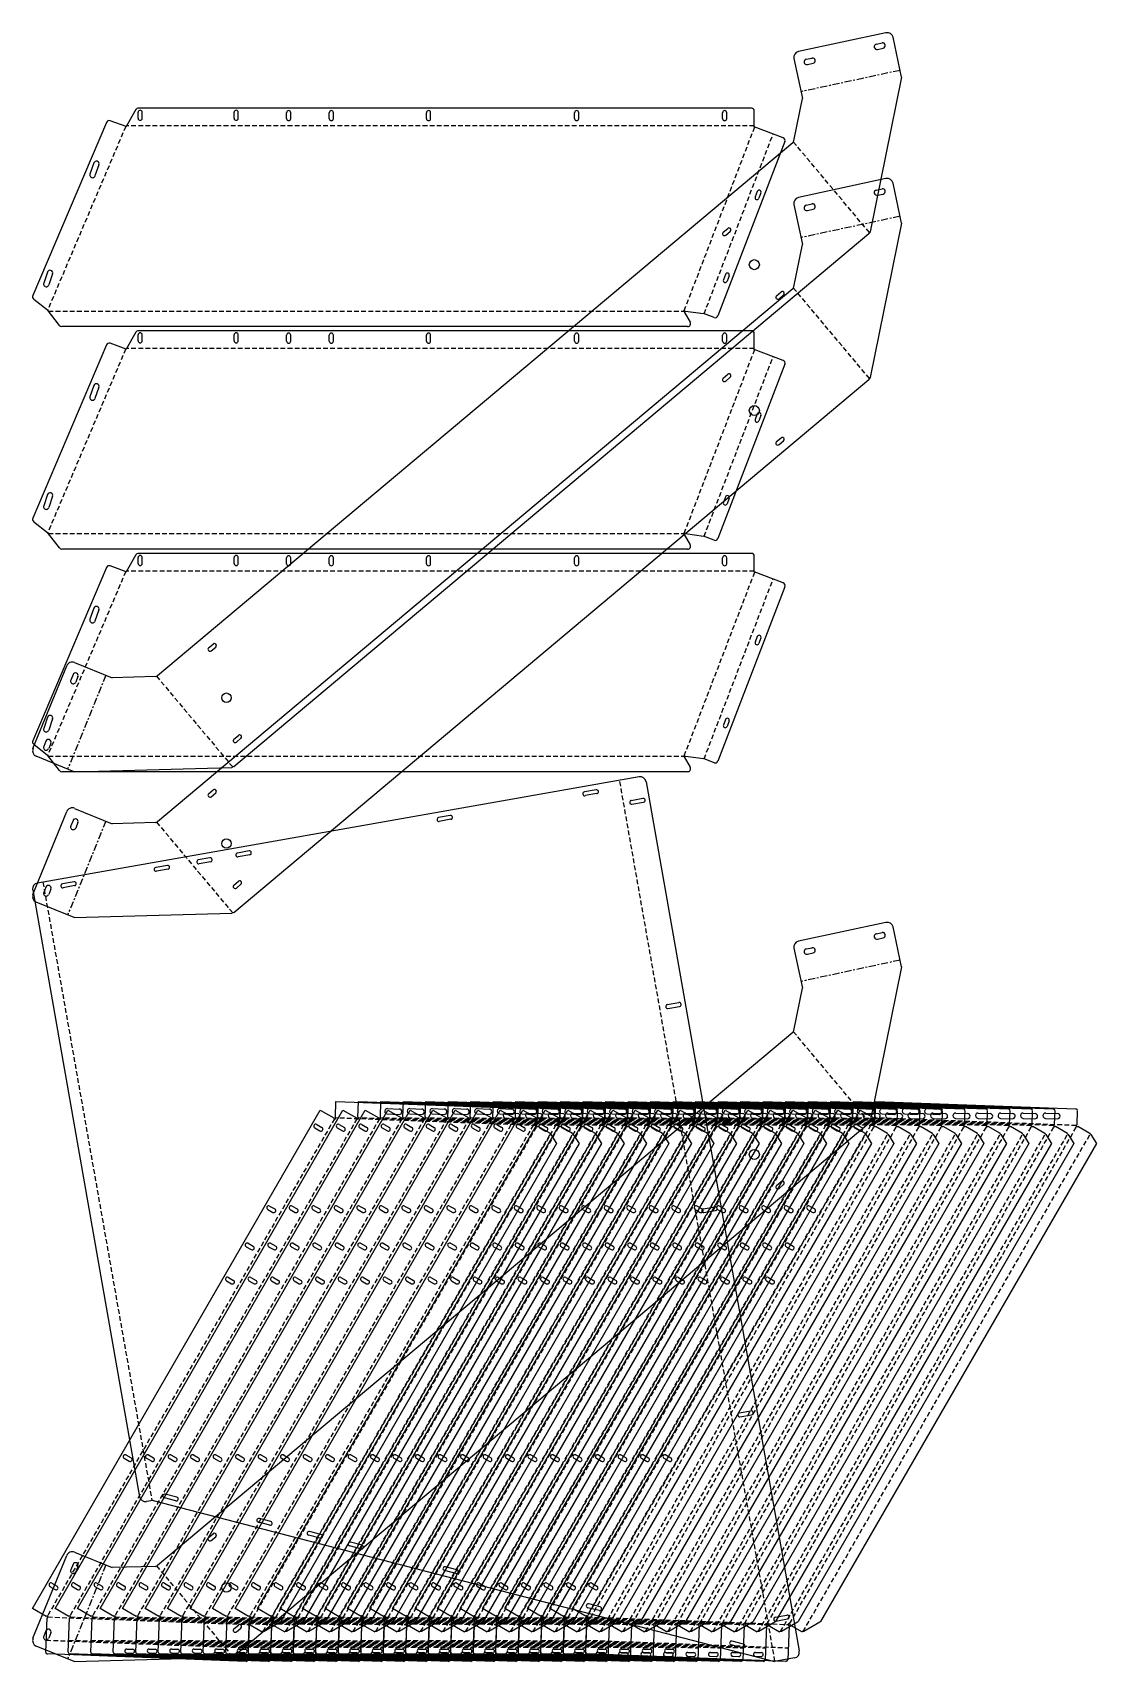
# Model space of a CAD drawing. Extents: x 5 to 1801, y 5 to 2754.
import ezdxf

# ---------------------------------------------------------------- set-up
doc = ezdxf.new("R2010")
doc.units = 0
doc.linetypes.add('CENTER', pattern=[21, 12, -3, 3, -3])
doc.linetypes.add('DASHED', pattern=[12, 8, -4])
for name, color, linetype in [('SMARTNEST_SHEET_10_BEND', 3, 'DASHED'), ('SMARTNEST_SHEET_10_CENTER', 4, 'CENTER'), ('SMARTNEST_SHEET_10_GEOMETRY', 7, 'CONTINUOUS'), ('SMARTNEST_SHEET_11_BEND', 3, 'DASHED'), ('SMARTNEST_SHEET_11_CENTER', 4, 'CENTER'), ('SMARTNEST_SHEET_11_GEOMETRY', 7, 'CONTINUOUS'), ('SMARTNEST_SHEET_12_BEND', 3, 'DASHED'), ('SMARTNEST_SHEET_12_CENTER', 4, 'CENTER'), ('SMARTNEST_SHEET_12_GEOMETRY', 7, 'CONTINUOUS'), ('SMARTNEST_SHEET_13_BEND', 3, 'DASHED'), ('SMARTNEST_SHEET_13_CENTER', 4, 'CENTER'), ('SMARTNEST_SHEET_13_GEOMETRY', 7, 'CONTINUOUS'), ('SMARTNEST_SHEET_14_BEND', 3, 'DASHED'), ('SMARTNEST_SHEET_14_CENTER', 4, 'CENTER'), ('SMARTNEST_SHEET_14_GEOMETRY', 7, 'CONTINUOUS'), ('SMARTNEST_SHEET_15_BEND', 3, 'DASHED'), ('SMARTNEST_SHEET_15_CENTER', 4, 'CENTER'), ('SMARTNEST_SHEET_15_GEOMETRY', 7, 'CONTINUOUS'), ('SMARTNEST_SHEET_16_BEND', 3, 'DASHED'), ('SMARTNEST_SHEET_16_CENTER', 4, 'CENTER'), ('SMARTNEST_SHEET_16_GEOMETRY', 7, 'CONTINUOUS'), ('SMARTNEST_SHEET_17_BEND', 3, 'DASHED'), ('SMARTNEST_SHEET_17_CENTER', 4, 'CENTER'), ('SMARTNEST_SHEET_17_GEOMETRY', 7, 'CONTINUOUS'), ('SMARTNEST_SHEET_18_BEND', 3, 'DASHED'), ('SMARTNEST_SHEET_18_CENTER', 4, 'CENTER'), ('SMARTNEST_SHEET_18_GEOMETRY', 7, 'CONTINUOUS'), ('SMARTNEST_SHEET_19_BEND', 3, 'DASHED'), ('SMARTNEST_SHEET_19_CENTER', 4, 'CENTER'), ('SMARTNEST_SHEET_19_GEOMETRY', 7, 'CONTINUOUS'), ('SMARTNEST_SHEET_1_BEND', 3, 'DASHED'), ('SMARTNEST_SHEET_1_GEOMETRY', 7, 'CONTINUOUS'), ('SMARTNEST_SHEET_20_BEND', 3, 'DASHED'), ('SMARTNEST_SHEET_20_CENTER', 4, 'CENTER'), ('SMARTNEST_SHEET_20_GEOMETRY', 7, 'CONTINUOUS'), ('SMARTNEST_SHEET_21_BEND', 3, 'DASHED'), ('SMARTNEST_SHEET_21_CENTER', 4, 'CENTER'), ('SMARTNEST_SHEET_21_GEOMETRY', 7, 'CONTINUOUS'), ('SMARTNEST_SHEET_22_BEND', 3, 'DASHED'), ('SMARTNEST_SHEET_22_CENTER', 4, 'CENTER'), ('SMARTNEST_SHEET_22_GEOMETRY', 7, 'CONTINUOUS'), ('SMARTNEST_SHEET_23_BEND', 3, 'DASHED'), ('SMARTNEST_SHEET_23_CENTER', 4, 'CENTER'), ('SMARTNEST_SHEET_23_GEOMETRY', 7, 'CONTINUOUS'), ('SMARTNEST_SHEET_24_BEND', 3, 'DASHED'), ('SMARTNEST_SHEET_24_CENTER', 4, 'CENTER'), ('SMARTNEST_SHEET_24_GEOMETRY', 7, 'CONTINUOUS'), ('SMARTNEST_SHEET_25_BEND', 3, 'DASHED'), ('SMARTNEST_SHEET_25_CENTER', 4, 'CENTER'), ('SMARTNEST_SHEET_25_GEOMETRY', 7, 'CONTINUOUS'), ('SMARTNEST_SHEET_26_BEND', 3, 'DASHED'), ('SMARTNEST_SHEET_26_CENTER', 4, 'CENTER'), ('SMARTNEST_SHEET_26_GEOMETRY', 7, 'CONTINUOUS'), ('SMARTNEST_SHEET_27_BEND', 3, 'DASHED'), ('SMARTNEST_SHEET_27_CENTER', 4, 'CENTER'), ('SMARTNEST_SHEET_27_GEOMETRY', 7, 'CONTINUOUS'), ('SMARTNEST_SHEET_28_BEND', 3, 'DASHED'), ('SMARTNEST_SHEET_28_CENTER', 4, 'CENTER'), ('SMARTNEST_SHEET_28_GEOMETRY', 7, 'CONTINUOUS'), ('SMARTNEST_SHEET_29_BEND', 3, 'DASHED'), ('SMARTNEST_SHEET_29_CENTER', 4, 'CENTER'), ('SMARTNEST_SHEET_29_GEOMETRY', 7, 'CONTINUOUS'), ('SMARTNEST_SHEET_2_BEND', 3, 'DASHED'), ('SMARTNEST_SHEET_2_GEOMETRY', 7, 'CONTINUOUS'), ('SMARTNEST_SHEET_30_BEND', 3, 'DASHED'), ('SMARTNEST_SHEET_30_CENTER', 4, 'CENTER'), ('SMARTNEST_SHEET_30_GEOMETRY', 7, 'CONTINUOUS'), ('SMARTNEST_SHEET_3_BEND', 3, 'DASHED'), ('SMARTNEST_SHEET_3_GEOMETRY', 7, 'CONTINUOUS'), ('SMARTNEST_SHEET_4_BEND', 3, 'DASHED'), ('SMARTNEST_SHEET_4_GEOMETRY', 7, 'CONTINUOUS'), ('SMARTNEST_SHEET_5_BEND', 3, 'DASHED'), ('SMARTNEST_SHEET_5_GEOMETRY', 7, 'CONTINUOUS'), ('SMARTNEST_SHEET_6_BEND', 3, 'DASHED'), ('SMARTNEST_SHEET_6_GEOMETRY', 7, 'CONTINUOUS'), ('SMARTNEST_SHEET_7_BEND', 3, 'DASHED'), ('SMARTNEST_SHEET_7_GEOMETRY', 7, 'CONTINUOUS'), ('SMARTNEST_SHEET_8_BEND', 3, 'DASHED'), ('SMARTNEST_SHEET_8_GEOMETRY', 7, 'CONTINUOUS'), ('SMARTNEST_SHEET_9_BEND', 3, 'DASHED'), ('SMARTNEST_SHEET_9_GEOMETRY', 7, 'CONTINUOUS')]:
    doc.layers.add(name, color=color, linetype=linetype)

msp = doc.modelspace()

# ---------------------------------------------------------------- linework, layer by layer
at = {"layer": 'SMARTNEST_SHEET_10_BEND', "color": 7, "linetype": 'DASHED'}
for p, q in [((1417.9, 2416.9), (1289.4, 2570.1)), ((214.3, 1668), (342.9, 1514.8)), ((1258.4, 5.2), (996.2, 1492.2)), ((22.5, 1320.5), (206.6, 276.6))]:
    msp.add_line(p, q, dxfattribs=at)
at = {"layer": 'SMARTNEST_SHEET_10_CENTER', "color": 7, "linetype": 'CENTER'}
for p, q in [((1469.8, 2690.7), (1302.5, 2654.7)), ((128.7, 1669.7), (64.2, 1511.2))]:
    msp.add_line(p, q, dxfattribs=at)
at = {"layer": 'SMARTNEST_SHEET_10_GEOMETRY', "color": 7, "linetype": 'CONTINUOUS'}
for p, q in [((1445.9, 2754.3), (1298.1, 2722.5)), ((1429.6, 2734.9), (1439.4, 2737)), ((1431.5, 2726.1), (1441.3, 2728.2)), ((1472.3, 2679.2), (1457.8, 2746.6)), ((1290.5, 2710.6), (1305, 2643.2)), ((1311.2, 2709.4), (1321, 2711.5)), ((1313.1, 2700.6), (1322.8, 2702.7)), ((1472.3, 2679.2), (1418.9, 2418.4)), ((1290.3, 2571.6), (1305, 2643.2)), ((1288.5, 2568.5), (216, 1668.6)), ((1288.5, 2568.5), (1290.3, 2571.6)), ((1171, 2417.5), (1178.7, 2424)), ((344.6, 1515.4), (1417, 2415.3)), ((1175.3, 2412.5), (1182.9, 2418.9)), ((1418.9, 2418.4), (1417, 2415.3)), ((1261, 2310.3), (1268.7, 2316.7)), ((1265.3, 2305.2), (1272.9, 2311.7)), ((302.3, 1715.9), (309.9, 1722.4)), ((306.5, 1710.9), (314.2, 1717.3)), ((5.7, 1545.8), (62.7, 1685.8)), ((75.8, 1691.3), (139.6, 1665.3)), ((73.3, 1670.7), (69.5, 1661.5)), ((81.6, 1667.3), (77.9, 1658.1)), ((212.6, 1667.3), (139.6, 1665.3)), ((212.6, 1667.3), (216, 1668.6)), ((344.9, 1561.8), (352.6, 1568.2)), ((27.6, 1558.5), (23.9, 1549.3)), ((36, 1555.1), (32.2, 1545.9)), ((349.2, 1556.7), (356.8, 1563.2)), ((75.1, 1506.8), (11.2, 1532.8)), ((75.1, 1506.8), (341.2, 1514.1)), ((344.6, 1515.4), (341.2, 1514.1)), ((1029.2, 1498), (13.3, 1318.9)), ((1040.8, 1489.9), (1299.5, 22.6)), ((956.4, 1476.4), (936.7, 1472.9)), ((957.6, 1469.9), (937.9, 1466.4)), ((1015.9, 1458.4), (1035.6, 1461.9)), ((710.2, 1433), (690.5, 1429.5)), ((1017, 1451.9), (1036.7, 1455.4)), ((711.4, 1426.5), (691.7, 1423)), ((232.6, 1348.7), (212.9, 1345.3)), ((304.5, 1361.4), (284.8, 1357.9)), ((305.6, 1354.9), (286, 1351.4)), ((370.5, 1373.1), (350.8, 1369.6)), ((371.6, 1366.6), (351.9, 1363.1)), ((75, 1321), (55.3, 1317.5)), ((233.8, 1342.2), (214.1, 1338.8)), ((5.2, 1307.3), (185.7, 283.1)), ((76.2, 1314.5), (56.5, 1311)), ((1076.6, 1113.7), (1096.3, 1117.2)), ((1077.8, 1107.2), (1097.5, 1110.7)), ((1137.4, 769.1), (1157.1, 772.5)), ((1138.6, 762.6), (1158.3, 766)), ((1198.2, 424.4), (1217.9, 427.8)), ((1199.3, 417.9), (1219, 421.3)), ((208.4, 276.9), (197.3, 275)), ((208.4, 276.9), (1257.5, 5)), ((246.8, 276), (227.5, 281)), ((248.5, 282.3), (229.1, 287.4)), ((405.6, 234.8), (386.2, 239.8)), ((407.2, 241.2), (387.9, 246.2)), ((491.9, 219.2), (472.6, 224.3)), ((490.3, 212.9), (470.9, 217.9)), ((559.5, 194.9), (540.1, 199.9)), ((561.2, 201.3), (541.8, 206.3)), ((719.7, 153.4), (700.4, 158.4)), ((721.4, 159.8), (702, 164.8)), ((961.7, 90.7), (942.4, 95.7)), ((963.4, 97.1), (944, 102.1)), ((1259, 79.7), (1278.7, 83.2)), ((1260.1, 73.2), (1279.8, 76.7)), ((1203.7, 27.9), (1184.4, 33)), ((1205.4, 34.3), (1186, 39.3)), ((1291.4, 11), (1257.5, 5))]:
    msp.add_line(p, q, dxfattribs=at)
for centre, radius in [((1223.6, 2362.7), 8.5), ((332.3, 1631.7), 8)]:
    msp.add_circle(centre, radius, dxfattribs=at)
for centre, radius, start, end in [((1448, 2744.5), 10, 12.15, 102.15), ((1300.2, 2712.7), 10, 102.15, 192.15), ((1430.5, 2730.5), 4.5, 102.15, 282.15), ((1440.3, 2732.6), 4.5, 282.15, 102.15), ((1312.1, 2705), 4.5, 102.15, 282.15), ((1321.9, 2707.1), 4.5, 282.15, 102.15), ((1180.8, 2421.4), 3.3, 310, 130), ((1173.2, 2415), 3.3, 130, 310), ((1263.2, 2307.8), 3.3, 130, 310), ((1270.8, 2314.2), 3.3, 310, 130), ((304.4, 1713.4), 3.3, 130, 310), ((312.1, 1719.8), 3.3, 310, 130), ((72, 1682), 10, 67.85, 157.85), ((73.7, 1659.8), 4.5, 157.85, 337.85), ((77.5, 1669), 4.5, 337.85, 157.85), ((354.7, 1565.7), 3.3, 310, 130), ((15, 1542.1), 10, 157.85, 247.85), ((28, 1547.6), 4.5, 157.85, 337.85), ((31.8, 1556.8), 4.5, 337.85, 157.85), ((347.1, 1559.3), 3.3, 130, 310), ((1030.9, 1488.2), 10, 10, 100), ((937.3, 1469.6), 3.3, 100, 280), ((957, 1473.1), 3.3, 280, 100), ((1016.4, 1455.2), 3.3, 100, 280), ((1036.1, 1458.6), 3.3, 280, 100), ((710.8, 1429.7), 3.3, 280, 100), ((691.1, 1426.2), 3.3, 100, 280), ((233.2, 1345.5), 3.3, 280, 100), ((285.4, 1354.7), 3.3, 100, 280), ((305.1, 1358.2), 3.3, 280, 100), ((351.4, 1366.3), 3.3, 100, 280), ((371.1, 1369.8), 3.3, 280, 100), ((75.6, 1317.7), 3.3, 280, 100), ((213.5, 1342), 3.3, 100, 280), ((15, 1309), 10, 100, 190), ((55.9, 1314.2), 3.3, 100, 280), ((1077.2, 1110.5), 3.3, 100, 280), ((1096.9, 1114), 3.3, 280, 100), ((1157.7, 769.3), 3.3, 280, 100), ((1138, 765.8), 3.3, 100, 280), ((1198.8, 421.1), 3.3, 100, 280), ((1218.5, 424.6), 3.3, 280, 100), ((195.6, 284.8), 10, 190, 280), ((228.3, 284.2), 3.3, 75.4685, 255.4685), ((247.7, 279.2), 3.3, 255.4685, 75.4685), ((387.1, 243), 3.3, 75.4685, 255.4685), ((406.4, 238), 3.3, 255.4685, 75.4685), ((471.8, 221.1), 3.3, 75.4685, 255.4685), ((491.1, 216.1), 3.3, 255.4685, 75.4685), ((541, 203.1), 3.3, 75.4685, 255.4685), ((560.3, 198.1), 3.3, 255.4685, 75.4685), ((701.2, 161.6), 3.3, 75.4685, 255.4685), ((720.5, 156.6), 3.3, 255.4685, 75.4685), ((943.2, 98.9), 3.3, 75.4685, 255.4685), ((962.5, 93.9), 3.3, 255.4685, 75.4685), ((1279.2, 79.9), 3.3, 280, 100), ((1259.5, 76.4), 3.3, 100, 280), ((1185.2, 36.1), 3.3, 75.4685, 255.4685), ((1204.5, 31.1), 3.3, 255.4685, 75.4685), ((1289.7, 20.8), 10, 280, 10)]:
    msp.add_arc(centre, radius, start, end, dxfattribs=at)
at = {"layer": 'SMARTNEST_SHEET_11_BEND', "color": 7, "linetype": 'DASHED'}
for p, q in [((1417.9, 2416.9), (1289.4, 2570.1)), ((214.3, 1668), (342.9, 1514.8)), ((1258.4, 5.2), (996.2, 1492.2)), ((22.5, 1320.5), (206.6, 276.6))]:
    msp.add_line(p, q, dxfattribs=at)
at = {"layer": 'SMARTNEST_SHEET_11_CENTER', "color": 7, "linetype": 'CENTER'}
for p, q in [((1469.8, 2690.7), (1302.5, 2654.7)), ((128.7, 1669.7), (64.2, 1511.2))]:
    msp.add_line(p, q, dxfattribs=at)
at = {"layer": 'SMARTNEST_SHEET_11_GEOMETRY', "color": 7, "linetype": 'CONTINUOUS'}
for p, q in [((1445.9, 2754.3), (1298.1, 2722.5)), ((1429.6, 2734.9), (1439.4, 2737)), ((1431.5, 2726.1), (1441.3, 2728.2)), ((1472.3, 2679.2), (1457.8, 2746.6)), ((1290.5, 2710.6), (1305, 2643.2)), ((1311.2, 2709.4), (1321, 2711.5)), ((1313.1, 2700.6), (1322.8, 2702.7)), ((1472.3, 2679.2), (1418.9, 2418.4)), ((1290.3, 2571.6), (1305, 2643.2)), ((1288.5, 2568.5), (216, 1668.6)), ((1288.5, 2568.5), (1290.3, 2571.6)), ((1171, 2417.5), (1178.7, 2424)), ((344.6, 1515.4), (1417, 2415.3)), ((1175.3, 2412.5), (1182.9, 2418.9)), ((1418.9, 2418.4), (1417, 2415.3)), ((1261, 2310.3), (1268.7, 2316.7)), ((1265.3, 2305.2), (1272.9, 2311.7)), ((302.3, 1715.9), (309.9, 1722.4)), ((306.5, 1710.9), (314.2, 1717.3)), ((5.7, 1545.8), (62.7, 1685.8)), ((75.8, 1691.3), (139.6, 1665.3)), ((73.3, 1670.7), (69.5, 1661.5)), ((81.6, 1667.3), (77.9, 1658.1)), ((212.6, 1667.3), (139.6, 1665.3)), ((212.6, 1667.3), (216, 1668.6)), ((344.9, 1561.8), (352.6, 1568.2)), ((27.6, 1558.5), (23.9, 1549.3)), ((36, 1555.1), (32.2, 1545.9)), ((349.2, 1556.7), (356.8, 1563.2)), ((75.1, 1506.8), (11.2, 1532.8)), ((75.1, 1506.8), (341.2, 1514.1)), ((344.6, 1515.4), (341.2, 1514.1)), ((1029.2, 1498), (13.3, 1318.9)), ((1040.8, 1489.9), (1299.5, 22.6)), ((956.4, 1476.4), (936.7, 1472.9)), ((957.6, 1469.9), (937.9, 1466.4)), ((1015.9, 1458.4), (1035.6, 1461.9)), ((710.2, 1433), (690.5, 1429.5)), ((1017, 1451.9), (1036.7, 1455.4)), ((711.4, 1426.5), (691.7, 1423)), ((232.6, 1348.7), (212.9, 1345.3)), ((304.5, 1361.4), (284.8, 1357.9)), ((305.6, 1354.9), (286, 1351.4)), ((370.5, 1373.1), (350.8, 1369.6)), ((371.6, 1366.6), (351.9, 1363.1)), ((75, 1321), (55.3, 1317.5)), ((233.8, 1342.2), (214.1, 1338.8)), ((5.2, 1307.3), (185.7, 283.1)), ((76.2, 1314.5), (56.5, 1311)), ((1076.6, 1113.7), (1096.3, 1117.2)), ((1077.8, 1107.2), (1097.5, 1110.7)), ((1137.4, 769.1), (1157.1, 772.5)), ((1138.6, 762.6), (1158.3, 766)), ((1198.2, 424.4), (1217.9, 427.8)), ((1199.3, 417.9), (1219, 421.3)), ((208.4, 276.9), (197.3, 275)), ((208.4, 276.9), (1257.5, 5)), ((246.8, 276), (227.5, 281)), ((248.5, 282.3), (229.1, 287.4)), ((405.6, 234.8), (386.2, 239.8)), ((407.2, 241.2), (387.9, 246.2)), ((491.9, 219.2), (472.6, 224.3)), ((490.3, 212.9), (470.9, 217.9)), ((559.5, 194.9), (540.1, 199.9)), ((561.2, 201.3), (541.8, 206.3)), ((719.7, 153.4), (700.4, 158.4)), ((721.4, 159.8), (702, 164.8)), ((961.7, 90.7), (942.4, 95.7)), ((963.4, 97.1), (944, 102.1)), ((1259, 79.7), (1278.7, 83.2)), ((1260.1, 73.2), (1279.8, 76.7)), ((1203.7, 27.9), (1184.4, 33)), ((1205.4, 34.3), (1186, 39.3)), ((1291.4, 11), (1257.5, 5))]:
    msp.add_line(p, q, dxfattribs=at)
for centre, radius in [((1223.6, 2362.7), 8.5), ((332.3, 1631.7), 8)]:
    msp.add_circle(centre, radius, dxfattribs=at)
for centre, radius, start, end in [((1448, 2744.5), 10, 12.15, 102.15), ((1300.2, 2712.7), 10, 102.15, 192.15), ((1430.5, 2730.5), 4.5, 102.15, 282.15), ((1440.3, 2732.6), 4.5, 282.15, 102.15), ((1312.1, 2705), 4.5, 102.15, 282.15), ((1321.9, 2707.1), 4.5, 282.15, 102.15), ((1180.8, 2421.4), 3.3, 310, 130), ((1173.2, 2415), 3.3, 130, 310), ((1263.2, 2307.8), 3.3, 130, 310), ((1270.8, 2314.2), 3.3, 310, 130), ((304.4, 1713.4), 3.3, 130, 310), ((312.1, 1719.8), 3.3, 310, 130), ((72, 1682), 10, 67.85, 157.85), ((73.7, 1659.8), 4.5, 157.85, 337.85), ((77.5, 1669), 4.5, 337.85, 157.85), ((354.7, 1565.7), 3.3, 310, 130), ((15, 1542.1), 10, 157.85, 247.85), ((28, 1547.6), 4.5, 157.85, 337.85), ((31.8, 1556.8), 4.5, 337.85, 157.85), ((347.1, 1559.3), 3.3, 130, 310), ((1030.9, 1488.2), 10, 10, 100), ((937.3, 1469.6), 3.3, 100, 280), ((957, 1473.1), 3.3, 280, 100), ((1016.4, 1455.2), 3.3, 100, 280), ((1036.1, 1458.6), 3.3, 280, 100), ((710.8, 1429.7), 3.3, 280, 100), ((691.1, 1426.2), 3.3, 100, 280), ((233.2, 1345.5), 3.3, 280, 100), ((285.4, 1354.7), 3.3, 100, 280), ((305.1, 1358.2), 3.3, 280, 100), ((351.4, 1366.3), 3.3, 100, 280), ((371.1, 1369.8), 3.3, 280, 100), ((75.6, 1317.7), 3.3, 280, 100), ((213.5, 1342), 3.3, 100, 280), ((15, 1309), 10, 100, 190), ((55.9, 1314.2), 3.3, 100, 280), ((1077.2, 1110.5), 3.3, 100, 280), ((1096.9, 1114), 3.3, 280, 100), ((1157.7, 769.3), 3.3, 280, 100), ((1138, 765.8), 3.3, 100, 280), ((1198.8, 421.1), 3.3, 100, 280), ((1218.5, 424.6), 3.3, 280, 100), ((195.6, 284.8), 10, 190, 280), ((228.3, 284.2), 3.3, 75.4685, 255.4685), ((247.7, 279.2), 3.3, 255.4685, 75.4685), ((387.1, 243), 3.3, 75.4685, 255.4685), ((406.4, 238), 3.3, 255.4685, 75.4685), ((471.8, 221.1), 3.3, 75.4685, 255.4685), ((491.1, 216.1), 3.3, 255.4685, 75.4685), ((541, 203.1), 3.3, 75.4685, 255.4685), ((560.3, 198.1), 3.3, 255.4685, 75.4685), ((701.2, 161.6), 3.3, 75.4685, 255.4685), ((720.5, 156.6), 3.3, 255.4685, 75.4685), ((943.2, 98.9), 3.3, 75.4685, 255.4685), ((962.5, 93.9), 3.3, 255.4685, 75.4685), ((1279.2, 79.9), 3.3, 280, 100), ((1259.5, 76.4), 3.3, 100, 280), ((1185.2, 36.1), 3.3, 75.4685, 255.4685), ((1204.5, 31.1), 3.3, 255.4685, 75.4685), ((1289.7, 20.8), 10, 280, 10)]:
    msp.add_arc(centre, radius, start, end, dxfattribs=at)
at = {"layer": 'SMARTNEST_SHEET_12_BEND', "color": 7, "linetype": 'DASHED'}
for p, q in [((1417.9, 2416.9), (1289.4, 2570.1)), ((214.3, 1668), (342.9, 1514.8)), ((1258.4, 5.2), (996.2, 1492.2)), ((22.5, 1320.5), (206.6, 276.6))]:
    msp.add_line(p, q, dxfattribs=at)
at = {"layer": 'SMARTNEST_SHEET_12_CENTER', "color": 7, "linetype": 'CENTER'}
for p, q in [((1469.8, 2690.7), (1302.5, 2654.7)), ((128.7, 1669.7), (64.2, 1511.2))]:
    msp.add_line(p, q, dxfattribs=at)
at = {"layer": 'SMARTNEST_SHEET_12_GEOMETRY', "color": 7, "linetype": 'CONTINUOUS'}
for p, q in [((1445.9, 2754.3), (1298.1, 2722.5)), ((1429.6, 2734.9), (1439.4, 2737)), ((1431.5, 2726.1), (1441.3, 2728.2)), ((1472.3, 2679.2), (1457.8, 2746.6)), ((1290.5, 2710.6), (1305, 2643.2)), ((1311.2, 2709.4), (1321, 2711.5)), ((1313.1, 2700.6), (1322.8, 2702.7)), ((1472.3, 2679.2), (1418.9, 2418.4)), ((1290.3, 2571.6), (1305, 2643.2)), ((1288.5, 2568.5), (216, 1668.6)), ((1288.5, 2568.5), (1290.3, 2571.6)), ((1171, 2417.5), (1178.7, 2424)), ((344.6, 1515.4), (1417, 2415.3)), ((1175.3, 2412.5), (1182.9, 2418.9)), ((1418.9, 2418.4), (1417, 2415.3)), ((1261, 2310.3), (1268.7, 2316.7)), ((1265.3, 2305.2), (1272.9, 2311.7)), ((302.3, 1715.9), (309.9, 1722.4)), ((306.5, 1710.9), (314.2, 1717.3)), ((5.7, 1545.8), (62.7, 1685.8)), ((75.8, 1691.3), (139.6, 1665.3)), ((73.3, 1670.7), (69.5, 1661.5)), ((81.6, 1667.3), (77.9, 1658.1)), ((212.6, 1667.3), (139.6, 1665.3)), ((212.6, 1667.3), (216, 1668.6)), ((344.9, 1561.8), (352.6, 1568.2)), ((27.6, 1558.5), (23.9, 1549.3)), ((36, 1555.1), (32.2, 1545.9)), ((349.2, 1556.7), (356.8, 1563.2)), ((75.1, 1506.8), (11.2, 1532.8)), ((75.1, 1506.8), (341.2, 1514.1)), ((344.6, 1515.4), (341.2, 1514.1)), ((1029.2, 1498), (13.3, 1318.9)), ((1040.8, 1489.9), (1299.5, 22.6)), ((956.4, 1476.4), (936.7, 1472.9)), ((957.6, 1469.9), (937.9, 1466.4)), ((1015.9, 1458.4), (1035.6, 1461.9)), ((710.2, 1433), (690.5, 1429.5)), ((1017, 1451.9), (1036.7, 1455.4)), ((711.4, 1426.5), (691.7, 1423)), ((232.6, 1348.7), (212.9, 1345.3)), ((304.5, 1361.4), (284.8, 1357.9)), ((305.6, 1354.9), (286, 1351.4)), ((370.5, 1373.1), (350.8, 1369.6)), ((371.6, 1366.6), (351.9, 1363.1)), ((75, 1321), (55.3, 1317.5)), ((233.8, 1342.2), (214.1, 1338.8)), ((5.2, 1307.3), (185.7, 283.1)), ((76.2, 1314.5), (56.5, 1311)), ((1076.6, 1113.7), (1096.3, 1117.2)), ((1077.8, 1107.2), (1097.5, 1110.7)), ((1137.4, 769.1), (1157.1, 772.5)), ((1138.6, 762.6), (1158.3, 766)), ((1198.2, 424.4), (1217.9, 427.8)), ((1199.3, 417.9), (1219, 421.3)), ((208.4, 276.9), (197.3, 275)), ((208.4, 276.9), (1257.5, 5)), ((246.8, 276), (227.5, 281)), ((248.5, 282.3), (229.1, 287.4)), ((405.6, 234.8), (386.2, 239.8)), ((407.2, 241.2), (387.9, 246.2)), ((491.9, 219.2), (472.6, 224.3)), ((490.3, 212.9), (470.9, 217.9)), ((559.5, 194.9), (540.1, 199.9)), ((561.2, 201.3), (541.8, 206.3)), ((719.7, 153.4), (700.4, 158.4)), ((721.4, 159.8), (702, 164.8)), ((961.7, 90.7), (942.4, 95.7)), ((963.4, 97.1), (944, 102.1)), ((1259, 79.7), (1278.7, 83.2)), ((1260.1, 73.2), (1279.8, 76.7)), ((1203.7, 27.9), (1184.4, 33)), ((1205.4, 34.3), (1186, 39.3)), ((1291.4, 11), (1257.5, 5))]:
    msp.add_line(p, q, dxfattribs=at)
for centre, radius in [((1223.6, 2362.7), 8.5), ((332.3, 1631.7), 8)]:
    msp.add_circle(centre, radius, dxfattribs=at)
for centre, radius, start, end in [((1448, 2744.5), 10, 12.15, 102.15), ((1300.2, 2712.7), 10, 102.15, 192.15), ((1430.5, 2730.5), 4.5, 102.15, 282.15), ((1440.3, 2732.6), 4.5, 282.15, 102.15), ((1312.1, 2705), 4.5, 102.15, 282.15), ((1321.9, 2707.1), 4.5, 282.15, 102.15), ((1180.8, 2421.4), 3.3, 310, 130), ((1173.2, 2415), 3.3, 130, 310), ((1263.2, 2307.8), 3.3, 130, 310), ((1270.8, 2314.2), 3.3, 310, 130), ((304.4, 1713.4), 3.3, 130, 310), ((312.1, 1719.8), 3.3, 310, 130), ((72, 1682), 10, 67.85, 157.85), ((73.7, 1659.8), 4.5, 157.85, 337.85), ((77.5, 1669), 4.5, 337.85, 157.85), ((354.7, 1565.7), 3.3, 310, 130), ((15, 1542.1), 10, 157.85, 247.85), ((28, 1547.6), 4.5, 157.85, 337.85), ((31.8, 1556.8), 4.5, 337.85, 157.85), ((347.1, 1559.3), 3.3, 130, 310), ((1030.9, 1488.2), 10, 10, 100), ((937.3, 1469.6), 3.3, 100, 280), ((957, 1473.1), 3.3, 280, 100), ((1016.4, 1455.2), 3.3, 100, 280), ((1036.1, 1458.6), 3.3, 280, 100), ((710.8, 1429.7), 3.3, 280, 100), ((691.1, 1426.2), 3.3, 100, 280), ((233.2, 1345.5), 3.3, 280, 100), ((285.4, 1354.7), 3.3, 100, 280), ((305.1, 1358.2), 3.3, 280, 100), ((351.4, 1366.3), 3.3, 100, 280), ((371.1, 1369.8), 3.3, 280, 100), ((75.6, 1317.7), 3.3, 280, 100), ((213.5, 1342), 3.3, 100, 280), ((15, 1309), 10, 100, 190), ((55.9, 1314.2), 3.3, 100, 280), ((1077.2, 1110.5), 3.3, 100, 280), ((1096.9, 1114), 3.3, 280, 100), ((1157.7, 769.3), 3.3, 280, 100), ((1138, 765.8), 3.3, 100, 280), ((1198.8, 421.1), 3.3, 100, 280), ((1218.5, 424.6), 3.3, 280, 100), ((195.6, 284.8), 10, 190, 280), ((228.3, 284.2), 3.3, 75.4685, 255.4685), ((247.7, 279.2), 3.3, 255.4685, 75.4685), ((387.1, 243), 3.3, 75.4685, 255.4685), ((406.4, 238), 3.3, 255.4685, 75.4685), ((471.8, 221.1), 3.3, 75.4685, 255.4685), ((491.1, 216.1), 3.3, 255.4685, 75.4685), ((541, 203.1), 3.3, 75.4685, 255.4685), ((560.3, 198.1), 3.3, 255.4685, 75.4685), ((701.2, 161.6), 3.3, 75.4685, 255.4685), ((720.5, 156.6), 3.3, 255.4685, 75.4685), ((943.2, 98.9), 3.3, 75.4685, 255.4685), ((962.5, 93.9), 3.3, 255.4685, 75.4685), ((1279.2, 79.9), 3.3, 280, 100), ((1259.5, 76.4), 3.3, 100, 280), ((1185.2, 36.1), 3.3, 75.4685, 255.4685), ((1204.5, 31.1), 3.3, 255.4685, 75.4685), ((1289.7, 20.8), 10, 280, 10)]:
    msp.add_arc(centre, radius, start, end, dxfattribs=at)
at = {"layer": 'SMARTNEST_SHEET_13_BEND', "color": 7, "linetype": 'DASHED'}
for p, q in [((1417.9, 2416.9), (1289.4, 2570.1)), ((214.3, 1668), (342.9, 1514.8)), ((1258.4, 5.2), (996.2, 1492.2)), ((22.5, 1320.5), (206.6, 276.6))]:
    msp.add_line(p, q, dxfattribs=at)
at = {"layer": 'SMARTNEST_SHEET_13_CENTER', "color": 7, "linetype": 'CENTER'}
for p, q in [((1469.8, 2690.7), (1302.5, 2654.7)), ((128.7, 1669.7), (64.2, 1511.2))]:
    msp.add_line(p, q, dxfattribs=at)
at = {"layer": 'SMARTNEST_SHEET_13_GEOMETRY', "color": 7, "linetype": 'CONTINUOUS'}
for p, q in [((1445.9, 2754.3), (1298.1, 2722.5)), ((1429.6, 2734.9), (1439.4, 2737)), ((1431.5, 2726.1), (1441.3, 2728.2)), ((1472.3, 2679.2), (1457.8, 2746.6)), ((1290.5, 2710.6), (1305, 2643.2)), ((1311.2, 2709.4), (1321, 2711.5)), ((1313.1, 2700.6), (1322.8, 2702.7)), ((1472.3, 2679.2), (1418.9, 2418.4)), ((1290.3, 2571.6), (1305, 2643.2)), ((1288.5, 2568.5), (216, 1668.6)), ((1288.5, 2568.5), (1290.3, 2571.6)), ((1171, 2417.5), (1178.7, 2424)), ((344.6, 1515.4), (1417, 2415.3)), ((1175.3, 2412.5), (1182.9, 2418.9)), ((1418.9, 2418.4), (1417, 2415.3)), ((1261, 2310.3), (1268.7, 2316.7)), ((1265.3, 2305.2), (1272.9, 2311.7)), ((302.3, 1715.9), (309.9, 1722.4)), ((306.5, 1710.9), (314.2, 1717.3)), ((5.7, 1545.8), (62.7, 1685.8)), ((75.8, 1691.3), (139.6, 1665.3)), ((73.3, 1670.7), (69.5, 1661.5)), ((81.6, 1667.3), (77.9, 1658.1)), ((212.6, 1667.3), (139.6, 1665.3)), ((212.6, 1667.3), (216, 1668.6)), ((344.9, 1561.8), (352.6, 1568.2)), ((27.6, 1558.5), (23.9, 1549.3)), ((36, 1555.1), (32.2, 1545.9)), ((349.2, 1556.7), (356.8, 1563.2)), ((75.1, 1506.8), (11.2, 1532.8)), ((75.1, 1506.8), (341.2, 1514.1)), ((344.6, 1515.4), (341.2, 1514.1)), ((1029.2, 1498), (13.3, 1318.9)), ((1040.8, 1489.9), (1299.5, 22.6)), ((956.4, 1476.4), (936.7, 1472.9)), ((957.6, 1469.9), (937.9, 1466.4)), ((1015.9, 1458.4), (1035.6, 1461.9)), ((710.2, 1433), (690.5, 1429.5)), ((1017, 1451.9), (1036.7, 1455.4)), ((711.4, 1426.5), (691.7, 1423)), ((232.6, 1348.7), (212.9, 1345.3)), ((304.5, 1361.4), (284.8, 1357.9)), ((305.6, 1354.9), (286, 1351.4)), ((370.5, 1373.1), (350.8, 1369.6)), ((371.6, 1366.6), (351.9, 1363.1)), ((75, 1321), (55.3, 1317.5)), ((233.8, 1342.2), (214.1, 1338.8)), ((5.2, 1307.3), (185.7, 283.1)), ((76.2, 1314.5), (56.5, 1311)), ((1076.6, 1113.7), (1096.3, 1117.2)), ((1077.8, 1107.2), (1097.5, 1110.7)), ((1137.4, 769.1), (1157.1, 772.5)), ((1138.6, 762.6), (1158.3, 766)), ((1198.2, 424.4), (1217.9, 427.8)), ((1199.3, 417.9), (1219, 421.3)), ((208.4, 276.9), (197.3, 275)), ((208.4, 276.9), (1257.5, 5)), ((246.8, 276), (227.5, 281)), ((248.5, 282.3), (229.1, 287.4)), ((405.6, 234.8), (386.2, 239.8)), ((407.2, 241.2), (387.9, 246.2)), ((491.9, 219.2), (472.6, 224.3)), ((490.3, 212.9), (470.9, 217.9)), ((559.5, 194.9), (540.1, 199.9)), ((561.2, 201.3), (541.8, 206.3)), ((719.7, 153.4), (700.4, 158.4)), ((721.4, 159.8), (702, 164.8)), ((961.7, 90.7), (942.4, 95.7)), ((963.4, 97.1), (944, 102.1)), ((1259, 79.7), (1278.7, 83.2)), ((1260.1, 73.2), (1279.8, 76.7)), ((1203.7, 27.9), (1184.4, 33)), ((1205.4, 34.3), (1186, 39.3)), ((1291.4, 11), (1257.5, 5))]:
    msp.add_line(p, q, dxfattribs=at)
for centre, radius in [((1223.6, 2362.7), 8.5), ((332.3, 1631.7), 8)]:
    msp.add_circle(centre, radius, dxfattribs=at)
for centre, radius, start, end in [((1448, 2744.5), 10, 12.15, 102.15), ((1300.2, 2712.7), 10, 102.15, 192.15), ((1430.5, 2730.5), 4.5, 102.15, 282.15), ((1440.3, 2732.6), 4.5, 282.15, 102.15), ((1312.1, 2705), 4.5, 102.15, 282.15), ((1321.9, 2707.1), 4.5, 282.15, 102.15), ((1180.8, 2421.4), 3.3, 310, 130), ((1173.2, 2415), 3.3, 130, 310), ((1263.2, 2307.8), 3.3, 130, 310), ((1270.8, 2314.2), 3.3, 310, 130), ((304.4, 1713.4), 3.3, 130, 310), ((312.1, 1719.8), 3.3, 310, 130), ((72, 1682), 10, 67.85, 157.85), ((73.7, 1659.8), 4.5, 157.85, 337.85), ((77.5, 1669), 4.5, 337.85, 157.85), ((354.7, 1565.7), 3.3, 310, 130), ((15, 1542.1), 10, 157.85, 247.85), ((28, 1547.6), 4.5, 157.85, 337.85), ((31.8, 1556.8), 4.5, 337.85, 157.85), ((347.1, 1559.3), 3.3, 130, 310), ((1030.9, 1488.2), 10, 10, 100), ((937.3, 1469.6), 3.3, 100, 280), ((957, 1473.1), 3.3, 280, 100), ((1016.4, 1455.2), 3.3, 100, 280), ((1036.1, 1458.6), 3.3, 280, 100), ((710.8, 1429.7), 3.3, 280, 100), ((691.1, 1426.2), 3.3, 100, 280), ((233.2, 1345.5), 3.3, 280, 100), ((285.4, 1354.7), 3.3, 100, 280), ((305.1, 1358.2), 3.3, 280, 100), ((351.4, 1366.3), 3.3, 100, 280), ((371.1, 1369.8), 3.3, 280, 100), ((75.6, 1317.7), 3.3, 280, 100), ((213.5, 1342), 3.3, 100, 280), ((15, 1309), 10, 100, 190), ((55.9, 1314.2), 3.3, 100, 280), ((1077.2, 1110.5), 3.3, 100, 280), ((1096.9, 1114), 3.3, 280, 100), ((1157.7, 769.3), 3.3, 280, 100), ((1138, 765.8), 3.3, 100, 280), ((1198.8, 421.1), 3.3, 100, 280), ((1218.5, 424.6), 3.3, 280, 100), ((195.6, 284.8), 10, 190, 280), ((228.3, 284.2), 3.3, 75.4685, 255.4685), ((247.7, 279.2), 3.3, 255.4685, 75.4685), ((387.1, 243), 3.3, 75.4685, 255.4685), ((406.4, 238), 3.3, 255.4685, 75.4685), ((471.8, 221.1), 3.3, 75.4685, 255.4685), ((491.1, 216.1), 3.3, 255.4685, 75.4685), ((541, 203.1), 3.3, 75.4685, 255.4685), ((560.3, 198.1), 3.3, 255.4685, 75.4685), ((701.2, 161.6), 3.3, 75.4685, 255.4685), ((720.5, 156.6), 3.3, 255.4685, 75.4685), ((943.2, 98.9), 3.3, 75.4685, 255.4685), ((962.5, 93.9), 3.3, 255.4685, 75.4685), ((1279.2, 79.9), 3.3, 280, 100), ((1259.5, 76.4), 3.3, 100, 280), ((1185.2, 36.1), 3.3, 75.4685, 255.4685), ((1204.5, 31.1), 3.3, 255.4685, 75.4685), ((1289.7, 20.8), 10, 280, 10)]:
    msp.add_arc(centre, radius, start, end, dxfattribs=at)
at = {"layer": 'SMARTNEST_SHEET_14_BEND', "color": 7, "linetype": 'DASHED'}
for p, q in [((1417.9, 2416.9), (1289.4, 2570.1)), ((214.3, 1668), (342.9, 1514.8)), ((1258.4, 5.2), (996.2, 1492.2)), ((22.5, 1320.5), (206.6, 276.6))]:
    msp.add_line(p, q, dxfattribs=at)
at = {"layer": 'SMARTNEST_SHEET_14_CENTER', "color": 7, "linetype": 'CENTER'}
for p, q in [((1469.8, 2690.7), (1302.5, 2654.7)), ((128.7, 1669.7), (64.2, 1511.2))]:
    msp.add_line(p, q, dxfattribs=at)
at = {"layer": 'SMARTNEST_SHEET_14_GEOMETRY', "color": 7, "linetype": 'CONTINUOUS'}
for p, q in [((1445.9, 2754.3), (1298.1, 2722.5)), ((1429.6, 2734.9), (1439.4, 2737)), ((1431.5, 2726.1), (1441.3, 2728.2)), ((1472.3, 2679.2), (1457.8, 2746.6)), ((1290.5, 2710.6), (1305, 2643.2)), ((1311.2, 2709.4), (1321, 2711.5)), ((1313.1, 2700.6), (1322.8, 2702.7)), ((1472.3, 2679.2), (1418.9, 2418.4)), ((1290.3, 2571.6), (1305, 2643.2)), ((1288.5, 2568.5), (216, 1668.6)), ((1288.5, 2568.5), (1290.3, 2571.6)), ((1171, 2417.5), (1178.7, 2424)), ((344.6, 1515.4), (1417, 2415.3)), ((1175.3, 2412.5), (1182.9, 2418.9)), ((1418.9, 2418.4), (1417, 2415.3)), ((1261, 2310.3), (1268.7, 2316.7)), ((1265.3, 2305.2), (1272.9, 2311.7)), ((302.3, 1715.9), (309.9, 1722.4)), ((306.5, 1710.9), (314.2, 1717.3)), ((5.7, 1545.8), (62.7, 1685.8)), ((75.8, 1691.3), (139.6, 1665.3)), ((73.3, 1670.7), (69.5, 1661.5)), ((81.6, 1667.3), (77.9, 1658.1)), ((212.6, 1667.3), (139.6, 1665.3)), ((212.6, 1667.3), (216, 1668.6)), ((344.9, 1561.8), (352.6, 1568.2)), ((27.6, 1558.5), (23.9, 1549.3)), ((36, 1555.1), (32.2, 1545.9)), ((349.2, 1556.7), (356.8, 1563.2)), ((75.1, 1506.8), (11.2, 1532.8)), ((75.1, 1506.8), (341.2, 1514.1)), ((344.6, 1515.4), (341.2, 1514.1)), ((1029.2, 1498), (13.3, 1318.9)), ((1040.8, 1489.9), (1299.5, 22.6)), ((956.4, 1476.4), (936.7, 1472.9)), ((957.6, 1469.9), (937.9, 1466.4)), ((1015.9, 1458.4), (1035.6, 1461.9)), ((710.2, 1433), (690.5, 1429.5)), ((1017, 1451.9), (1036.7, 1455.4)), ((711.4, 1426.5), (691.7, 1423)), ((232.6, 1348.7), (212.9, 1345.3)), ((304.5, 1361.4), (284.8, 1357.9)), ((305.6, 1354.9), (286, 1351.4)), ((370.5, 1373.1), (350.8, 1369.6)), ((371.6, 1366.6), (351.9, 1363.1)), ((75, 1321), (55.3, 1317.5)), ((233.8, 1342.2), (214.1, 1338.8)), ((5.2, 1307.3), (185.7, 283.1)), ((76.2, 1314.5), (56.5, 1311)), ((1076.6, 1113.7), (1096.3, 1117.2)), ((1077.8, 1107.2), (1097.5, 1110.7)), ((1137.4, 769.1), (1157.1, 772.5)), ((1138.6, 762.6), (1158.3, 766)), ((1198.2, 424.4), (1217.9, 427.8)), ((1199.3, 417.9), (1219, 421.3)), ((208.4, 276.9), (197.3, 275)), ((208.4, 276.9), (1257.5, 5)), ((246.8, 276), (227.5, 281)), ((248.5, 282.3), (229.1, 287.4)), ((405.6, 234.8), (386.2, 239.8)), ((407.2, 241.2), (387.9, 246.2)), ((491.9, 219.2), (472.6, 224.3)), ((490.3, 212.9), (470.9, 217.9)), ((559.5, 194.9), (540.1, 199.9)), ((561.2, 201.3), (541.8, 206.3)), ((719.7, 153.4), (700.4, 158.4)), ((721.4, 159.8), (702, 164.8)), ((961.7, 90.7), (942.4, 95.7)), ((963.4, 97.1), (944, 102.1)), ((1259, 79.7), (1278.7, 83.2)), ((1260.1, 73.2), (1279.8, 76.7)), ((1203.7, 27.9), (1184.4, 33)), ((1205.4, 34.3), (1186, 39.3)), ((1291.4, 11), (1257.5, 5))]:
    msp.add_line(p, q, dxfattribs=at)
for centre, radius in [((1223.6, 2362.7), 8.5), ((332.3, 1631.7), 8)]:
    msp.add_circle(centre, radius, dxfattribs=at)
for centre, radius, start, end in [((1448, 2744.5), 10, 12.15, 102.15), ((1300.2, 2712.7), 10, 102.15, 192.15), ((1430.5, 2730.5), 4.5, 102.15, 282.15), ((1440.3, 2732.6), 4.5, 282.15, 102.15), ((1312.1, 2705), 4.5, 102.15, 282.15), ((1321.9, 2707.1), 4.5, 282.15, 102.15), ((1180.8, 2421.4), 3.3, 310, 130), ((1173.2, 2415), 3.3, 130, 310), ((1263.2, 2307.8), 3.3, 130, 310), ((1270.8, 2314.2), 3.3, 310, 130), ((304.4, 1713.4), 3.3, 130, 310), ((312.1, 1719.8), 3.3, 310, 130), ((72, 1682), 10, 67.85, 157.85), ((73.7, 1659.8), 4.5, 157.85, 337.85), ((77.5, 1669), 4.5, 337.85, 157.85), ((354.7, 1565.7), 3.3, 310, 130), ((15, 1542.1), 10, 157.85, 247.85), ((28, 1547.6), 4.5, 157.85, 337.85), ((31.8, 1556.8), 4.5, 337.85, 157.85), ((347.1, 1559.3), 3.3, 130, 310), ((1030.9, 1488.2), 10, 10, 100), ((937.3, 1469.6), 3.3, 100, 280), ((957, 1473.1), 3.3, 280, 100), ((1016.4, 1455.2), 3.3, 100, 280), ((1036.1, 1458.6), 3.3, 280, 100), ((710.8, 1429.7), 3.3, 280, 100), ((691.1, 1426.2), 3.3, 100, 280), ((233.2, 1345.5), 3.3, 280, 100), ((285.4, 1354.7), 3.3, 100, 280), ((305.1, 1358.2), 3.3, 280, 100), ((351.4, 1366.3), 3.3, 100, 280), ((371.1, 1369.8), 3.3, 280, 100), ((75.6, 1317.7), 3.3, 280, 100), ((213.5, 1342), 3.3, 100, 280), ((15, 1309), 10, 100, 190), ((55.9, 1314.2), 3.3, 100, 280), ((1077.2, 1110.5), 3.3, 100, 280), ((1096.9, 1114), 3.3, 280, 100), ((1157.7, 769.3), 3.3, 280, 100), ((1138, 765.8), 3.3, 100, 280), ((1198.8, 421.1), 3.3, 100, 280), ((1218.5, 424.6), 3.3, 280, 100), ((195.6, 284.8), 10, 190, 280), ((228.3, 284.2), 3.3, 75.4685, 255.4685), ((247.7, 279.2), 3.3, 255.4685, 75.4685), ((387.1, 243), 3.3, 75.4685, 255.4685), ((406.4, 238), 3.3, 255.4685, 75.4685), ((471.8, 221.1), 3.3, 75.4685, 255.4685), ((491.1, 216.1), 3.3, 255.4685, 75.4685), ((541, 203.1), 3.3, 75.4685, 255.4685), ((560.3, 198.1), 3.3, 255.4685, 75.4685), ((701.2, 161.6), 3.3, 75.4685, 255.4685), ((720.5, 156.6), 3.3, 255.4685, 75.4685), ((943.2, 98.9), 3.3, 75.4685, 255.4685), ((962.5, 93.9), 3.3, 255.4685, 75.4685), ((1279.2, 79.9), 3.3, 280, 100), ((1259.5, 76.4), 3.3, 100, 280), ((1185.2, 36.1), 3.3, 75.4685, 255.4685), ((1204.5, 31.1), 3.3, 255.4685, 75.4685), ((1289.7, 20.8), 10, 280, 10)]:
    msp.add_arc(centre, radius, start, end, dxfattribs=at)
at = {"layer": 'SMARTNEST_SHEET_15_BEND', "color": 7, "linetype": 'DASHED'}
for p, q in [((1417.9, 2416.9), (1289.4, 2570.1)), ((214.3, 1668), (342.9, 1514.8)), ((1258.4, 5.2), (996.2, 1492.2)), ((22.5, 1320.5), (206.6, 276.6))]:
    msp.add_line(p, q, dxfattribs=at)
at = {"layer": 'SMARTNEST_SHEET_15_CENTER', "color": 7, "linetype": 'CENTER'}
for p, q in [((1469.8, 2690.7), (1302.5, 2654.7)), ((128.7, 1669.7), (64.2, 1511.2))]:
    msp.add_line(p, q, dxfattribs=at)
at = {"layer": 'SMARTNEST_SHEET_15_GEOMETRY', "color": 7, "linetype": 'CONTINUOUS'}
for p, q in [((1445.9, 2754.3), (1298.1, 2722.5)), ((1429.6, 2734.9), (1439.4, 2737)), ((1431.5, 2726.1), (1441.3, 2728.2)), ((1472.3, 2679.2), (1457.8, 2746.6)), ((1290.5, 2710.6), (1305, 2643.2)), ((1311.2, 2709.4), (1321, 2711.5)), ((1313.1, 2700.6), (1322.8, 2702.7)), ((1472.3, 2679.2), (1418.9, 2418.4)), ((1290.3, 2571.6), (1305, 2643.2)), ((1288.5, 2568.5), (216, 1668.6)), ((1288.5, 2568.5), (1290.3, 2571.6)), ((1171, 2417.5), (1178.7, 2424)), ((344.6, 1515.4), (1417, 2415.3)), ((1175.3, 2412.5), (1182.9, 2418.9)), ((1418.9, 2418.4), (1417, 2415.3)), ((1261, 2310.3), (1268.7, 2316.7)), ((1265.3, 2305.2), (1272.9, 2311.7)), ((302.3, 1715.9), (309.9, 1722.4)), ((306.5, 1710.9), (314.2, 1717.3)), ((5.7, 1545.8), (62.7, 1685.8)), ((75.8, 1691.3), (139.6, 1665.3)), ((73.3, 1670.7), (69.5, 1661.5)), ((81.6, 1667.3), (77.9, 1658.1)), ((212.6, 1667.3), (139.6, 1665.3)), ((212.6, 1667.3), (216, 1668.6)), ((344.9, 1561.8), (352.6, 1568.2)), ((27.6, 1558.5), (23.9, 1549.3)), ((36, 1555.1), (32.2, 1545.9)), ((349.2, 1556.7), (356.8, 1563.2)), ((75.1, 1506.8), (11.2, 1532.8)), ((75.1, 1506.8), (341.2, 1514.1)), ((344.6, 1515.4), (341.2, 1514.1)), ((1029.2, 1498), (13.3, 1318.9)), ((1040.8, 1489.9), (1299.5, 22.6)), ((956.4, 1476.4), (936.7, 1472.9)), ((957.6, 1469.9), (937.9, 1466.4)), ((1015.9, 1458.4), (1035.6, 1461.9)), ((710.2, 1433), (690.5, 1429.5)), ((1017, 1451.9), (1036.7, 1455.4)), ((711.4, 1426.5), (691.7, 1423)), ((232.6, 1348.7), (212.9, 1345.3)), ((304.5, 1361.4), (284.8, 1357.9)), ((305.6, 1354.9), (286, 1351.4)), ((370.5, 1373.1), (350.8, 1369.6)), ((371.6, 1366.6), (351.9, 1363.1)), ((75, 1321), (55.3, 1317.5)), ((233.8, 1342.2), (214.1, 1338.8)), ((5.2, 1307.3), (185.7, 283.1)), ((76.2, 1314.5), (56.5, 1311)), ((1076.6, 1113.7), (1096.3, 1117.2)), ((1077.8, 1107.2), (1097.5, 1110.7)), ((1137.4, 769.1), (1157.1, 772.5)), ((1138.6, 762.6), (1158.3, 766)), ((1198.2, 424.4), (1217.9, 427.8)), ((1199.3, 417.9), (1219, 421.3)), ((208.4, 276.9), (197.3, 275)), ((208.4, 276.9), (1257.5, 5)), ((246.8, 276), (227.5, 281)), ((248.5, 282.3), (229.1, 287.4)), ((405.6, 234.8), (386.2, 239.8)), ((407.2, 241.2), (387.9, 246.2)), ((491.9, 219.2), (472.6, 224.3)), ((490.3, 212.9), (470.9, 217.9)), ((559.5, 194.9), (540.1, 199.9)), ((561.2, 201.3), (541.8, 206.3)), ((719.7, 153.4), (700.4, 158.4)), ((721.4, 159.8), (702, 164.8)), ((961.7, 90.7), (942.4, 95.7)), ((963.4, 97.1), (944, 102.1)), ((1259, 79.7), (1278.7, 83.2)), ((1260.1, 73.2), (1279.8, 76.7)), ((1203.7, 27.9), (1184.4, 33)), ((1205.4, 34.3), (1186, 39.3)), ((1291.4, 11), (1257.5, 5))]:
    msp.add_line(p, q, dxfattribs=at)
for centre, radius in [((1223.6, 2362.7), 8.5), ((332.3, 1631.7), 8)]:
    msp.add_circle(centre, radius, dxfattribs=at)
for centre, radius, start, end in [((1448, 2744.5), 10, 12.15, 102.15), ((1300.2, 2712.7), 10, 102.15, 192.15), ((1430.5, 2730.5), 4.5, 102.15, 282.15), ((1440.3, 2732.6), 4.5, 282.15, 102.15), ((1312.1, 2705), 4.5, 102.15, 282.15), ((1321.9, 2707.1), 4.5, 282.15, 102.15), ((1180.8, 2421.4), 3.3, 310, 130), ((1173.2, 2415), 3.3, 130, 310), ((1263.2, 2307.8), 3.3, 130, 310), ((1270.8, 2314.2), 3.3, 310, 130), ((304.4, 1713.4), 3.3, 130, 310), ((312.1, 1719.8), 3.3, 310, 130), ((72, 1682), 10, 67.85, 157.85), ((73.7, 1659.8), 4.5, 157.85, 337.85), ((77.5, 1669), 4.5, 337.85, 157.85), ((354.7, 1565.7), 3.3, 310, 130), ((15, 1542.1), 10, 157.85, 247.85), ((28, 1547.6), 4.5, 157.85, 337.85), ((31.8, 1556.8), 4.5, 337.85, 157.85), ((347.1, 1559.3), 3.3, 130, 310), ((1030.9, 1488.2), 10, 10, 100), ((937.3, 1469.6), 3.3, 100, 280), ((957, 1473.1), 3.3, 280, 100), ((1016.4, 1455.2), 3.3, 100, 280), ((1036.1, 1458.6), 3.3, 280, 100), ((710.8, 1429.7), 3.3, 280, 100), ((691.1, 1426.2), 3.3, 100, 280), ((233.2, 1345.5), 3.3, 280, 100), ((285.4, 1354.7), 3.3, 100, 280), ((305.1, 1358.2), 3.3, 280, 100), ((351.4, 1366.3), 3.3, 100, 280), ((371.1, 1369.8), 3.3, 280, 100), ((75.6, 1317.7), 3.3, 280, 100), ((213.5, 1342), 3.3, 100, 280), ((15, 1309), 10, 100, 190), ((55.9, 1314.2), 3.3, 100, 280), ((1077.2, 1110.5), 3.3, 100, 280), ((1096.9, 1114), 3.3, 280, 100), ((1157.7, 769.3), 3.3, 280, 100), ((1138, 765.8), 3.3, 100, 280), ((1198.8, 421.1), 3.3, 100, 280), ((1218.5, 424.6), 3.3, 280, 100), ((195.6, 284.8), 10, 190, 280), ((228.3, 284.2), 3.3, 75.4685, 255.4685), ((247.7, 279.2), 3.3, 255.4685, 75.4685), ((387.1, 243), 3.3, 75.4685, 255.4685), ((406.4, 238), 3.3, 255.4685, 75.4685), ((471.8, 221.1), 3.3, 75.4685, 255.4685), ((491.1, 216.1), 3.3, 255.4685, 75.4685), ((541, 203.1), 3.3, 75.4685, 255.4685), ((560.3, 198.1), 3.3, 255.4685, 75.4685), ((701.2, 161.6), 3.3, 75.4685, 255.4685), ((720.5, 156.6), 3.3, 255.4685, 75.4685), ((943.2, 98.9), 3.3, 75.4685, 255.4685), ((962.5, 93.9), 3.3, 255.4685, 75.4685), ((1279.2, 79.9), 3.3, 280, 100), ((1259.5, 76.4), 3.3, 100, 280), ((1185.2, 36.1), 3.3, 75.4685, 255.4685), ((1204.5, 31.1), 3.3, 255.4685, 75.4685), ((1289.7, 20.8), 10, 280, 10)]:
    msp.add_arc(centre, radius, start, end, dxfattribs=at)
at = {"layer": 'SMARTNEST_SHEET_16_BEND', "color": 7, "linetype": 'DASHED'}
for p, q in [((1417.9, 2416.9), (1289.4, 2570.1)), ((214.3, 1668), (342.9, 1514.8)), ((1258.4, 5.2), (996.2, 1492.2)), ((22.5, 1320.5), (206.6, 276.6))]:
    msp.add_line(p, q, dxfattribs=at)
at = {"layer": 'SMARTNEST_SHEET_16_CENTER', "color": 7, "linetype": 'CENTER'}
for p, q in [((1469.8, 2690.7), (1302.5, 2654.7)), ((128.7, 1669.7), (64.2, 1511.2))]:
    msp.add_line(p, q, dxfattribs=at)
at = {"layer": 'SMARTNEST_SHEET_16_GEOMETRY', "color": 7, "linetype": 'CONTINUOUS'}
for p, q in [((1445.9, 2754.3), (1298.1, 2722.5)), ((1429.6, 2734.9), (1439.4, 2737)), ((1431.5, 2726.1), (1441.3, 2728.2)), ((1472.3, 2679.2), (1457.8, 2746.6)), ((1290.5, 2710.6), (1305, 2643.2)), ((1311.2, 2709.4), (1321, 2711.5)), ((1313.1, 2700.6), (1322.8, 2702.7)), ((1472.3, 2679.2), (1418.9, 2418.4)), ((1290.3, 2571.6), (1305, 2643.2)), ((1288.5, 2568.5), (216, 1668.6)), ((1288.5, 2568.5), (1290.3, 2571.6)), ((1171, 2417.5), (1178.7, 2424)), ((344.6, 1515.4), (1417, 2415.3)), ((1175.3, 2412.5), (1182.9, 2418.9)), ((1418.9, 2418.4), (1417, 2415.3)), ((1261, 2310.3), (1268.7, 2316.7)), ((1265.3, 2305.2), (1272.9, 2311.7)), ((302.3, 1715.9), (309.9, 1722.4)), ((306.5, 1710.9), (314.2, 1717.3)), ((5.7, 1545.8), (62.7, 1685.8)), ((75.8, 1691.3), (139.6, 1665.3)), ((73.3, 1670.7), (69.5, 1661.5)), ((81.6, 1667.3), (77.9, 1658.1)), ((212.6, 1667.3), (139.6, 1665.3)), ((212.6, 1667.3), (216, 1668.6)), ((344.9, 1561.8), (352.6, 1568.2)), ((27.6, 1558.5), (23.9, 1549.3)), ((36, 1555.1), (32.2, 1545.9)), ((349.2, 1556.7), (356.8, 1563.2)), ((75.1, 1506.8), (11.2, 1532.8)), ((75.1, 1506.8), (341.2, 1514.1)), ((344.6, 1515.4), (341.2, 1514.1)), ((1029.2, 1498), (13.3, 1318.9)), ((1040.8, 1489.9), (1299.5, 22.6)), ((956.4, 1476.4), (936.7, 1472.9)), ((957.6, 1469.9), (937.9, 1466.4)), ((1015.9, 1458.4), (1035.6, 1461.9)), ((710.2, 1433), (690.5, 1429.5)), ((1017, 1451.9), (1036.7, 1455.4)), ((711.4, 1426.5), (691.7, 1423)), ((232.6, 1348.7), (212.9, 1345.3)), ((304.5, 1361.4), (284.8, 1357.9)), ((305.6, 1354.9), (286, 1351.4)), ((370.5, 1373.1), (350.8, 1369.6)), ((371.6, 1366.6), (351.9, 1363.1)), ((75, 1321), (55.3, 1317.5)), ((233.8, 1342.2), (214.1, 1338.8)), ((5.2, 1307.3), (185.7, 283.1)), ((76.2, 1314.5), (56.5, 1311)), ((1076.6, 1113.7), (1096.3, 1117.2)), ((1077.8, 1107.2), (1097.5, 1110.7)), ((1137.4, 769.1), (1157.1, 772.5)), ((1138.6, 762.6), (1158.3, 766)), ((1198.2, 424.4), (1217.9, 427.8)), ((1199.3, 417.9), (1219, 421.3)), ((208.4, 276.9), (197.3, 275)), ((208.4, 276.9), (1257.5, 5)), ((246.8, 276), (227.5, 281)), ((248.5, 282.3), (229.1, 287.4)), ((405.6, 234.8), (386.2, 239.8)), ((407.2, 241.2), (387.9, 246.2)), ((491.9, 219.2), (472.6, 224.3)), ((490.3, 212.9), (470.9, 217.9)), ((559.5, 194.9), (540.1, 199.9)), ((561.2, 201.3), (541.8, 206.3)), ((719.7, 153.4), (700.4, 158.4)), ((721.4, 159.8), (702, 164.8)), ((961.7, 90.7), (942.4, 95.7)), ((963.4, 97.1), (944, 102.1)), ((1259, 79.7), (1278.7, 83.2)), ((1260.1, 73.2), (1279.8, 76.7)), ((1203.7, 27.9), (1184.4, 33)), ((1205.4, 34.3), (1186, 39.3)), ((1291.4, 11), (1257.5, 5))]:
    msp.add_line(p, q, dxfattribs=at)
for centre, radius in [((1223.6, 2362.7), 8.5), ((332.3, 1631.7), 8)]:
    msp.add_circle(centre, radius, dxfattribs=at)
for centre, radius, start, end in [((1448, 2744.5), 10, 12.15, 102.15), ((1300.2, 2712.7), 10, 102.15, 192.15), ((1430.5, 2730.5), 4.5, 102.15, 282.15), ((1440.3, 2732.6), 4.5, 282.15, 102.15), ((1312.1, 2705), 4.5, 102.15, 282.15), ((1321.9, 2707.1), 4.5, 282.15, 102.15), ((1180.8, 2421.4), 3.3, 310, 130), ((1173.2, 2415), 3.3, 130, 310), ((1263.2, 2307.8), 3.3, 130, 310), ((1270.8, 2314.2), 3.3, 310, 130), ((304.4, 1713.4), 3.3, 130, 310), ((312.1, 1719.8), 3.3, 310, 130), ((72, 1682), 10, 67.85, 157.85), ((73.7, 1659.8), 4.5, 157.85, 337.85), ((77.5, 1669), 4.5, 337.85, 157.85), ((354.7, 1565.7), 3.3, 310, 130), ((15, 1542.1), 10, 157.85, 247.85), ((28, 1547.6), 4.5, 157.85, 337.85), ((31.8, 1556.8), 4.5, 337.85, 157.85), ((347.1, 1559.3), 3.3, 130, 310), ((1030.9, 1488.2), 10, 10, 100), ((937.3, 1469.6), 3.3, 100, 280), ((957, 1473.1), 3.3, 280, 100), ((1016.4, 1455.2), 3.3, 100, 280), ((1036.1, 1458.6), 3.3, 280, 100), ((710.8, 1429.7), 3.3, 280, 100), ((691.1, 1426.2), 3.3, 100, 280), ((233.2, 1345.5), 3.3, 280, 100), ((285.4, 1354.7), 3.3, 100, 280), ((305.1, 1358.2), 3.3, 280, 100), ((351.4, 1366.3), 3.3, 100, 280), ((371.1, 1369.8), 3.3, 280, 100), ((75.6, 1317.7), 3.3, 280, 100), ((213.5, 1342), 3.3, 100, 280), ((15, 1309), 10, 100, 190), ((55.9, 1314.2), 3.3, 100, 280), ((1077.2, 1110.5), 3.3, 100, 280), ((1096.9, 1114), 3.3, 280, 100), ((1157.7, 769.3), 3.3, 280, 100), ((1138, 765.8), 3.3, 100, 280), ((1198.8, 421.1), 3.3, 100, 280), ((1218.5, 424.6), 3.3, 280, 100), ((195.6, 284.8), 10, 190, 280), ((228.3, 284.2), 3.3, 75.4685, 255.4685), ((247.7, 279.2), 3.3, 255.4685, 75.4685), ((387.1, 243), 3.3, 75.4685, 255.4685), ((406.4, 238), 3.3, 255.4685, 75.4685), ((471.8, 221.1), 3.3, 75.4685, 255.4685), ((491.1, 216.1), 3.3, 255.4685, 75.4685), ((541, 203.1), 3.3, 75.4685, 255.4685), ((560.3, 198.1), 3.3, 255.4685, 75.4685), ((701.2, 161.6), 3.3, 75.4685, 255.4685), ((720.5, 156.6), 3.3, 255.4685, 75.4685), ((943.2, 98.9), 3.3, 75.4685, 255.4685), ((962.5, 93.9), 3.3, 255.4685, 75.4685), ((1279.2, 79.9), 3.3, 280, 100), ((1259.5, 76.4), 3.3, 100, 280), ((1185.2, 36.1), 3.3, 75.4685, 255.4685), ((1204.5, 31.1), 3.3, 255.4685, 75.4685), ((1289.7, 20.8), 10, 280, 10)]:
    msp.add_arc(centre, radius, start, end, dxfattribs=at)
at = {"layer": 'SMARTNEST_SHEET_17_BEND', "color": 7, "linetype": 'DASHED'}
for p, q in [((1417.9, 2416.9), (1289.4, 2570.1)), ((214.3, 1668), (342.9, 1514.8)), ((1258.4, 5.2), (996.2, 1492.2)), ((22.5, 1320.5), (206.6, 276.6))]:
    msp.add_line(p, q, dxfattribs=at)
at = {"layer": 'SMARTNEST_SHEET_17_CENTER', "color": 7, "linetype": 'CENTER'}
for p, q in [((1469.8, 2690.7), (1302.5, 2654.7)), ((128.7, 1669.7), (64.2, 1511.2))]:
    msp.add_line(p, q, dxfattribs=at)
at = {"layer": 'SMARTNEST_SHEET_17_GEOMETRY', "color": 7, "linetype": 'CONTINUOUS'}
for p, q in [((1445.9, 2754.3), (1298.1, 2722.5)), ((1429.6, 2734.9), (1439.4, 2737)), ((1431.5, 2726.1), (1441.3, 2728.2)), ((1472.3, 2679.2), (1457.8, 2746.6)), ((1290.5, 2710.6), (1305, 2643.2)), ((1311.2, 2709.4), (1321, 2711.5)), ((1313.1, 2700.6), (1322.8, 2702.7)), ((1472.3, 2679.2), (1418.9, 2418.4)), ((1290.3, 2571.6), (1305, 2643.2)), ((1288.5, 2568.5), (216, 1668.6)), ((1288.5, 2568.5), (1290.3, 2571.6)), ((1171, 2417.5), (1178.7, 2424)), ((344.6, 1515.4), (1417, 2415.3)), ((1175.3, 2412.5), (1182.9, 2418.9)), ((1418.9, 2418.4), (1417, 2415.3)), ((1261, 2310.3), (1268.7, 2316.7)), ((1265.3, 2305.2), (1272.9, 2311.7)), ((302.3, 1715.9), (309.9, 1722.4)), ((306.5, 1710.9), (314.2, 1717.3)), ((5.7, 1545.8), (62.7, 1685.8)), ((75.8, 1691.3), (139.6, 1665.3)), ((73.3, 1670.7), (69.5, 1661.5)), ((81.6, 1667.3), (77.9, 1658.1)), ((212.6, 1667.3), (139.6, 1665.3)), ((212.6, 1667.3), (216, 1668.6)), ((344.9, 1561.8), (352.6, 1568.2)), ((27.6, 1558.5), (23.9, 1549.3)), ((36, 1555.1), (32.2, 1545.9)), ((349.2, 1556.7), (356.8, 1563.2)), ((75.1, 1506.8), (11.2, 1532.8)), ((75.1, 1506.8), (341.2, 1514.1)), ((344.6, 1515.4), (341.2, 1514.1)), ((1029.2, 1498), (13.3, 1318.9)), ((1040.8, 1489.9), (1299.5, 22.6)), ((956.4, 1476.4), (936.7, 1472.9)), ((957.6, 1469.9), (937.9, 1466.4)), ((1015.9, 1458.4), (1035.6, 1461.9)), ((710.2, 1433), (690.5, 1429.5)), ((1017, 1451.9), (1036.7, 1455.4)), ((711.4, 1426.5), (691.7, 1423)), ((232.6, 1348.7), (212.9, 1345.3)), ((304.5, 1361.4), (284.8, 1357.9)), ((305.6, 1354.9), (286, 1351.4)), ((370.5, 1373.1), (350.8, 1369.6)), ((371.6, 1366.6), (351.9, 1363.1)), ((75, 1321), (55.3, 1317.5)), ((233.8, 1342.2), (214.1, 1338.8)), ((5.2, 1307.3), (185.7, 283.1)), ((76.2, 1314.5), (56.5, 1311)), ((1076.6, 1113.7), (1096.3, 1117.2)), ((1077.8, 1107.2), (1097.5, 1110.7)), ((1137.4, 769.1), (1157.1, 772.5)), ((1138.6, 762.6), (1158.3, 766)), ((1198.2, 424.4), (1217.9, 427.8)), ((1199.3, 417.9), (1219, 421.3)), ((208.4, 276.9), (197.3, 275)), ((208.4, 276.9), (1257.5, 5)), ((246.8, 276), (227.5, 281)), ((248.5, 282.3), (229.1, 287.4)), ((405.6, 234.8), (386.2, 239.8)), ((407.2, 241.2), (387.9, 246.2)), ((491.9, 219.2), (472.6, 224.3)), ((490.3, 212.9), (470.9, 217.9)), ((559.5, 194.9), (540.1, 199.9)), ((561.2, 201.3), (541.8, 206.3)), ((719.7, 153.4), (700.4, 158.4)), ((721.4, 159.8), (702, 164.8)), ((961.7, 90.7), (942.4, 95.7)), ((963.4, 97.1), (944, 102.1)), ((1259, 79.7), (1278.7, 83.2)), ((1260.1, 73.2), (1279.8, 76.7)), ((1203.7, 27.9), (1184.4, 33)), ((1205.4, 34.3), (1186, 39.3)), ((1291.4, 11), (1257.5, 5))]:
    msp.add_line(p, q, dxfattribs=at)
for centre, radius in [((1223.6, 2362.7), 8.5), ((332.3, 1631.7), 8)]:
    msp.add_circle(centre, radius, dxfattribs=at)
for centre, radius, start, end in [((1448, 2744.5), 10, 12.15, 102.15), ((1300.2, 2712.7), 10, 102.15, 192.15), ((1430.5, 2730.5), 4.5, 102.15, 282.15), ((1440.3, 2732.6), 4.5, 282.15, 102.15), ((1312.1, 2705), 4.5, 102.15, 282.15), ((1321.9, 2707.1), 4.5, 282.15, 102.15), ((1180.8, 2421.4), 3.3, 310, 130), ((1173.2, 2415), 3.3, 130, 310), ((1263.2, 2307.8), 3.3, 130, 310), ((1270.8, 2314.2), 3.3, 310, 130), ((304.4, 1713.4), 3.3, 130, 310), ((312.1, 1719.8), 3.3, 310, 130), ((72, 1682), 10, 67.85, 157.85), ((73.7, 1659.8), 4.5, 157.85, 337.85), ((77.5, 1669), 4.5, 337.85, 157.85), ((354.7, 1565.7), 3.3, 310, 130), ((15, 1542.1), 10, 157.85, 247.85), ((28, 1547.6), 4.5, 157.85, 337.85), ((31.8, 1556.8), 4.5, 337.85, 157.85), ((347.1, 1559.3), 3.3, 130, 310), ((1030.9, 1488.2), 10, 10, 100), ((937.3, 1469.6), 3.3, 100, 280), ((957, 1473.1), 3.3, 280, 100), ((1016.4, 1455.2), 3.3, 100, 280), ((1036.1, 1458.6), 3.3, 280, 100), ((710.8, 1429.7), 3.3, 280, 100), ((691.1, 1426.2), 3.3, 100, 280), ((233.2, 1345.5), 3.3, 280, 100), ((285.4, 1354.7), 3.3, 100, 280), ((305.1, 1358.2), 3.3, 280, 100), ((351.4, 1366.3), 3.3, 100, 280), ((371.1, 1369.8), 3.3, 280, 100), ((75.6, 1317.7), 3.3, 280, 100), ((213.5, 1342), 3.3, 100, 280), ((15, 1309), 10, 100, 190), ((55.9, 1314.2), 3.3, 100, 280), ((1077.2, 1110.5), 3.3, 100, 280), ((1096.9, 1114), 3.3, 280, 100), ((1157.7, 769.3), 3.3, 280, 100), ((1138, 765.8), 3.3, 100, 280), ((1198.8, 421.1), 3.3, 100, 280), ((1218.5, 424.6), 3.3, 280, 100), ((195.6, 284.8), 10, 190, 280), ((228.3, 284.2), 3.3, 75.4685, 255.4685), ((247.7, 279.2), 3.3, 255.4685, 75.4685), ((387.1, 243), 3.3, 75.4685, 255.4685), ((406.4, 238), 3.3, 255.4685, 75.4685), ((471.8, 221.1), 3.3, 75.4685, 255.4685), ((491.1, 216.1), 3.3, 255.4685, 75.4685), ((541, 203.1), 3.3, 75.4685, 255.4685), ((560.3, 198.1), 3.3, 255.4685, 75.4685), ((701.2, 161.6), 3.3, 75.4685, 255.4685), ((720.5, 156.6), 3.3, 255.4685, 75.4685), ((943.2, 98.9), 3.3, 75.4685, 255.4685), ((962.5, 93.9), 3.3, 255.4685, 75.4685), ((1279.2, 79.9), 3.3, 280, 100), ((1259.5, 76.4), 3.3, 100, 280), ((1185.2, 36.1), 3.3, 75.4685, 255.4685), ((1204.5, 31.1), 3.3, 255.4685, 75.4685), ((1289.7, 20.8), 10, 280, 10)]:
    msp.add_arc(centre, radius, start, end, dxfattribs=at)
at = {"layer": 'SMARTNEST_SHEET_18_BEND', "color": 7, "linetype": 'DASHED'}
for p, q in [((1417.9, 2416.9), (1289.4, 2570.1)), ((214.3, 1668), (342.9, 1514.8)), ((1258.4, 5.2), (996.2, 1492.2)), ((22.5, 1320.5), (206.6, 276.6))]:
    msp.add_line(p, q, dxfattribs=at)
at = {"layer": 'SMARTNEST_SHEET_18_CENTER', "color": 7, "linetype": 'CENTER'}
for p, q in [((1469.8, 2690.7), (1302.5, 2654.7)), ((128.7, 1669.7), (64.2, 1511.2))]:
    msp.add_line(p, q, dxfattribs=at)
at = {"layer": 'SMARTNEST_SHEET_18_GEOMETRY', "color": 7, "linetype": 'CONTINUOUS'}
for p, q in [((1445.9, 2754.3), (1298.1, 2722.5)), ((1429.6, 2734.9), (1439.4, 2737)), ((1431.5, 2726.1), (1441.3, 2728.2)), ((1472.3, 2679.2), (1457.8, 2746.6)), ((1290.5, 2710.6), (1305, 2643.2)), ((1311.2, 2709.4), (1321, 2711.5)), ((1313.1, 2700.6), (1322.8, 2702.7)), ((1472.3, 2679.2), (1418.9, 2418.4)), ((1290.3, 2571.6), (1305, 2643.2)), ((1288.5, 2568.5), (216, 1668.6)), ((1288.5, 2568.5), (1290.3, 2571.6)), ((1171, 2417.5), (1178.7, 2424)), ((344.6, 1515.4), (1417, 2415.3)), ((1175.3, 2412.5), (1182.9, 2418.9)), ((1418.9, 2418.4), (1417, 2415.3)), ((1261, 2310.3), (1268.7, 2316.7)), ((1265.3, 2305.2), (1272.9, 2311.7)), ((302.3, 1715.9), (309.9, 1722.4)), ((306.5, 1710.9), (314.2, 1717.3)), ((5.7, 1545.8), (62.7, 1685.8)), ((75.8, 1691.3), (139.6, 1665.3)), ((73.3, 1670.7), (69.5, 1661.5)), ((81.6, 1667.3), (77.9, 1658.1)), ((212.6, 1667.3), (139.6, 1665.3)), ((212.6, 1667.3), (216, 1668.6)), ((344.9, 1561.8), (352.6, 1568.2)), ((27.6, 1558.5), (23.9, 1549.3)), ((36, 1555.1), (32.2, 1545.9)), ((349.2, 1556.7), (356.8, 1563.2)), ((75.1, 1506.8), (11.2, 1532.8)), ((75.1, 1506.8), (341.2, 1514.1)), ((344.6, 1515.4), (341.2, 1514.1)), ((1029.2, 1498), (13.3, 1318.9)), ((1040.8, 1489.9), (1299.5, 22.6)), ((956.4, 1476.4), (936.7, 1472.9)), ((957.6, 1469.9), (937.9, 1466.4)), ((1015.9, 1458.4), (1035.6, 1461.9)), ((710.2, 1433), (690.5, 1429.5)), ((1017, 1451.9), (1036.7, 1455.4)), ((711.4, 1426.5), (691.7, 1423)), ((232.6, 1348.7), (212.9, 1345.3)), ((304.5, 1361.4), (284.8, 1357.9)), ((305.6, 1354.9), (286, 1351.4)), ((370.5, 1373.1), (350.8, 1369.6)), ((371.6, 1366.6), (351.9, 1363.1)), ((75, 1321), (55.3, 1317.5)), ((233.8, 1342.2), (214.1, 1338.8)), ((5.2, 1307.3), (185.7, 283.1)), ((76.2, 1314.5), (56.5, 1311)), ((1076.6, 1113.7), (1096.3, 1117.2)), ((1077.8, 1107.2), (1097.5, 1110.7)), ((1137.4, 769.1), (1157.1, 772.5)), ((1138.6, 762.6), (1158.3, 766)), ((1198.2, 424.4), (1217.9, 427.8)), ((1199.3, 417.9), (1219, 421.3)), ((208.4, 276.9), (197.3, 275)), ((208.4, 276.9), (1257.5, 5)), ((246.8, 276), (227.5, 281)), ((248.5, 282.3), (229.1, 287.4)), ((405.6, 234.8), (386.2, 239.8)), ((407.2, 241.2), (387.9, 246.2)), ((491.9, 219.2), (472.6, 224.3)), ((490.3, 212.9), (470.9, 217.9)), ((559.5, 194.9), (540.1, 199.9)), ((561.2, 201.3), (541.8, 206.3)), ((719.7, 153.4), (700.4, 158.4)), ((721.4, 159.8), (702, 164.8)), ((961.7, 90.7), (942.4, 95.7)), ((963.4, 97.1), (944, 102.1)), ((1259, 79.7), (1278.7, 83.2)), ((1260.1, 73.2), (1279.8, 76.7)), ((1203.7, 27.9), (1184.4, 33)), ((1205.4, 34.3), (1186, 39.3)), ((1291.4, 11), (1257.5, 5))]:
    msp.add_line(p, q, dxfattribs=at)
for centre, radius in [((1223.6, 2362.7), 8.5), ((332.3, 1631.7), 8)]:
    msp.add_circle(centre, radius, dxfattribs=at)
for centre, radius, start, end in [((1448, 2744.5), 10, 12.15, 102.15), ((1300.2, 2712.7), 10, 102.15, 192.15), ((1430.5, 2730.5), 4.5, 102.15, 282.15), ((1440.3, 2732.6), 4.5, 282.15, 102.15), ((1312.1, 2705), 4.5, 102.15, 282.15), ((1321.9, 2707.1), 4.5, 282.15, 102.15), ((1180.8, 2421.4), 3.3, 310, 130), ((1173.2, 2415), 3.3, 130, 310), ((1263.2, 2307.8), 3.3, 130, 310), ((1270.8, 2314.2), 3.3, 310, 130), ((304.4, 1713.4), 3.3, 130, 310), ((312.1, 1719.8), 3.3, 310, 130), ((72, 1682), 10, 67.85, 157.85), ((73.7, 1659.8), 4.5, 157.85, 337.85), ((77.5, 1669), 4.5, 337.85, 157.85), ((354.7, 1565.7), 3.3, 310, 130), ((15, 1542.1), 10, 157.85, 247.85), ((28, 1547.6), 4.5, 157.85, 337.85), ((31.8, 1556.8), 4.5, 337.85, 157.85), ((347.1, 1559.3), 3.3, 130, 310), ((1030.9, 1488.2), 10, 10, 100), ((937.3, 1469.6), 3.3, 100, 280), ((957, 1473.1), 3.3, 280, 100), ((1016.4, 1455.2), 3.3, 100, 280), ((1036.1, 1458.6), 3.3, 280, 100), ((710.8, 1429.7), 3.3, 280, 100), ((691.1, 1426.2), 3.3, 100, 280), ((233.2, 1345.5), 3.3, 280, 100), ((285.4, 1354.7), 3.3, 100, 280), ((305.1, 1358.2), 3.3, 280, 100), ((351.4, 1366.3), 3.3, 100, 280), ((371.1, 1369.8), 3.3, 280, 100), ((75.6, 1317.7), 3.3, 280, 100), ((213.5, 1342), 3.3, 100, 280), ((15, 1309), 10, 100, 190), ((55.9, 1314.2), 3.3, 100, 280), ((1077.2, 1110.5), 3.3, 100, 280), ((1096.9, 1114), 3.3, 280, 100), ((1157.7, 769.3), 3.3, 280, 100), ((1138, 765.8), 3.3, 100, 280), ((1198.8, 421.1), 3.3, 100, 280), ((1218.5, 424.6), 3.3, 280, 100), ((195.6, 284.8), 10, 190, 280), ((228.3, 284.2), 3.3, 75.4685, 255.4685), ((247.7, 279.2), 3.3, 255.4685, 75.4685), ((387.1, 243), 3.3, 75.4685, 255.4685), ((406.4, 238), 3.3, 255.4685, 75.4685), ((471.8, 221.1), 3.3, 75.4685, 255.4685), ((491.1, 216.1), 3.3, 255.4685, 75.4685), ((541, 203.1), 3.3, 75.4685, 255.4685), ((560.3, 198.1), 3.3, 255.4685, 75.4685), ((701.2, 161.6), 3.3, 75.4685, 255.4685), ((720.5, 156.6), 3.3, 255.4685, 75.4685), ((943.2, 98.9), 3.3, 75.4685, 255.4685), ((962.5, 93.9), 3.3, 255.4685, 75.4685), ((1279.2, 79.9), 3.3, 280, 100), ((1259.5, 76.4), 3.3, 100, 280), ((1185.2, 36.1), 3.3, 75.4685, 255.4685), ((1204.5, 31.1), 3.3, 255.4685, 75.4685), ((1289.7, 20.8), 10, 280, 10)]:
    msp.add_arc(centre, radius, start, end, dxfattribs=at)
at = {"layer": 'SMARTNEST_SHEET_19_BEND', "color": 7, "linetype": 'DASHED'}
for p, q in [((1417.9, 2416.9), (1289.4, 2570.1)), ((214.3, 1668), (342.9, 1514.8)), ((1258.4, 5.2), (996.2, 1492.2)), ((22.5, 1320.5), (206.6, 276.6))]:
    msp.add_line(p, q, dxfattribs=at)
at = {"layer": 'SMARTNEST_SHEET_19_CENTER', "color": 7, "linetype": 'CENTER'}
for p, q in [((1469.8, 2690.7), (1302.5, 2654.7)), ((128.7, 1669.7), (64.2, 1511.2))]:
    msp.add_line(p, q, dxfattribs=at)
at = {"layer": 'SMARTNEST_SHEET_19_GEOMETRY', "color": 7, "linetype": 'CONTINUOUS'}
for p, q in [((1445.9, 2754.3), (1298.1, 2722.5)), ((1429.6, 2734.9), (1439.4, 2737)), ((1431.5, 2726.1), (1441.3, 2728.2)), ((1472.3, 2679.2), (1457.8, 2746.6)), ((1290.5, 2710.6), (1305, 2643.2)), ((1311.2, 2709.4), (1321, 2711.5)), ((1313.1, 2700.6), (1322.8, 2702.7)), ((1472.3, 2679.2), (1418.9, 2418.4)), ((1290.3, 2571.6), (1305, 2643.2)), ((1288.5, 2568.5), (216, 1668.6)), ((1288.5, 2568.5), (1290.3, 2571.6)), ((1171, 2417.5), (1178.7, 2424)), ((344.6, 1515.4), (1417, 2415.3)), ((1175.3, 2412.5), (1182.9, 2418.9)), ((1418.9, 2418.4), (1417, 2415.3)), ((1261, 2310.3), (1268.7, 2316.7)), ((1265.3, 2305.2), (1272.9, 2311.7)), ((302.3, 1715.9), (309.9, 1722.4)), ((306.5, 1710.9), (314.2, 1717.3)), ((5.7, 1545.8), (62.7, 1685.8)), ((75.8, 1691.3), (139.6, 1665.3)), ((73.3, 1670.7), (69.5, 1661.5)), ((81.6, 1667.3), (77.9, 1658.1)), ((212.6, 1667.3), (139.6, 1665.3)), ((212.6, 1667.3), (216, 1668.6)), ((344.9, 1561.8), (352.6, 1568.2)), ((27.6, 1558.5), (23.9, 1549.3)), ((36, 1555.1), (32.2, 1545.9)), ((349.2, 1556.7), (356.8, 1563.2)), ((75.1, 1506.8), (11.2, 1532.8)), ((75.1, 1506.8), (341.2, 1514.1)), ((344.6, 1515.4), (341.2, 1514.1)), ((1029.2, 1498), (13.3, 1318.9)), ((1040.8, 1489.9), (1299.5, 22.6)), ((956.4, 1476.4), (936.7, 1472.9)), ((957.6, 1469.9), (937.9, 1466.4)), ((1015.9, 1458.4), (1035.6, 1461.9)), ((710.2, 1433), (690.5, 1429.5)), ((1017, 1451.9), (1036.7, 1455.4)), ((711.4, 1426.5), (691.7, 1423)), ((232.6, 1348.7), (212.9, 1345.3)), ((304.5, 1361.4), (284.8, 1357.9)), ((305.6, 1354.9), (286, 1351.4)), ((370.5, 1373.1), (350.8, 1369.6)), ((371.6, 1366.6), (351.9, 1363.1)), ((75, 1321), (55.3, 1317.5)), ((233.8, 1342.2), (214.1, 1338.8)), ((5.2, 1307.3), (185.7, 283.1)), ((76.2, 1314.5), (56.5, 1311)), ((1076.6, 1113.7), (1096.3, 1117.2)), ((1077.8, 1107.2), (1097.5, 1110.7)), ((1137.4, 769.1), (1157.1, 772.5)), ((1138.6, 762.6), (1158.3, 766)), ((1198.2, 424.4), (1217.9, 427.8)), ((1199.3, 417.9), (1219, 421.3)), ((208.4, 276.9), (197.3, 275)), ((208.4, 276.9), (1257.5, 5)), ((246.8, 276), (227.5, 281)), ((248.5, 282.3), (229.1, 287.4)), ((405.6, 234.8), (386.2, 239.8)), ((407.2, 241.2), (387.9, 246.2)), ((491.9, 219.2), (472.6, 224.3)), ((490.3, 212.9), (470.9, 217.9)), ((559.5, 194.9), (540.1, 199.9)), ((561.2, 201.3), (541.8, 206.3)), ((719.7, 153.4), (700.4, 158.4)), ((721.4, 159.8), (702, 164.8)), ((961.7, 90.7), (942.4, 95.7)), ((963.4, 97.1), (944, 102.1)), ((1259, 79.7), (1278.7, 83.2)), ((1260.1, 73.2), (1279.8, 76.7)), ((1203.7, 27.9), (1184.4, 33)), ((1205.4, 34.3), (1186, 39.3)), ((1291.4, 11), (1257.5, 5))]:
    msp.add_line(p, q, dxfattribs=at)
for centre, radius in [((1223.6, 2362.7), 8.5), ((332.3, 1631.7), 8)]:
    msp.add_circle(centre, radius, dxfattribs=at)
for centre, radius, start, end in [((1448, 2744.5), 10, 12.15, 102.15), ((1300.2, 2712.7), 10, 102.15, 192.15), ((1430.5, 2730.5), 4.5, 102.15, 282.15), ((1440.3, 2732.6), 4.5, 282.15, 102.15), ((1312.1, 2705), 4.5, 102.15, 282.15), ((1321.9, 2707.1), 4.5, 282.15, 102.15), ((1180.8, 2421.4), 3.3, 310, 130), ((1173.2, 2415), 3.3, 130, 310), ((1263.2, 2307.8), 3.3, 130, 310), ((1270.8, 2314.2), 3.3, 310, 130), ((304.4, 1713.4), 3.3, 130, 310), ((312.1, 1719.8), 3.3, 310, 130), ((72, 1682), 10, 67.85, 157.85), ((73.7, 1659.8), 4.5, 157.85, 337.85), ((77.5, 1669), 4.5, 337.85, 157.85), ((354.7, 1565.7), 3.3, 310, 130), ((15, 1542.1), 10, 157.85, 247.85), ((28, 1547.6), 4.5, 157.85, 337.85), ((31.8, 1556.8), 4.5, 337.85, 157.85), ((347.1, 1559.3), 3.3, 130, 310), ((1030.9, 1488.2), 10, 10, 100), ((937.3, 1469.6), 3.3, 100, 280), ((957, 1473.1), 3.3, 280, 100), ((1016.4, 1455.2), 3.3, 100, 280), ((1036.1, 1458.6), 3.3, 280, 100), ((710.8, 1429.7), 3.3, 280, 100), ((691.1, 1426.2), 3.3, 100, 280), ((233.2, 1345.5), 3.3, 280, 100), ((285.4, 1354.7), 3.3, 100, 280), ((305.1, 1358.2), 3.3, 280, 100), ((351.4, 1366.3), 3.3, 100, 280), ((371.1, 1369.8), 3.3, 280, 100), ((75.6, 1317.7), 3.3, 280, 100), ((213.5, 1342), 3.3, 100, 280), ((15, 1309), 10, 100, 190), ((55.9, 1314.2), 3.3, 100, 280), ((1077.2, 1110.5), 3.3, 100, 280), ((1096.9, 1114), 3.3, 280, 100), ((1157.7, 769.3), 3.3, 280, 100), ((1138, 765.8), 3.3, 100, 280), ((1198.8, 421.1), 3.3, 100, 280), ((1218.5, 424.6), 3.3, 280, 100), ((195.6, 284.8), 10, 190, 280), ((228.3, 284.2), 3.3, 75.4685, 255.4685), ((247.7, 279.2), 3.3, 255.4685, 75.4685), ((387.1, 243), 3.3, 75.4685, 255.4685), ((406.4, 238), 3.3, 255.4685, 75.4685), ((471.8, 221.1), 3.3, 75.4685, 255.4685), ((491.1, 216.1), 3.3, 255.4685, 75.4685), ((541, 203.1), 3.3, 75.4685, 255.4685), ((560.3, 198.1), 3.3, 255.4685, 75.4685), ((701.2, 161.6), 3.3, 75.4685, 255.4685), ((720.5, 156.6), 3.3, 255.4685, 75.4685), ((943.2, 98.9), 3.3, 75.4685, 255.4685), ((962.5, 93.9), 3.3, 255.4685, 75.4685), ((1279.2, 79.9), 3.3, 280, 100), ((1259.5, 76.4), 3.3, 100, 280), ((1185.2, 36.1), 3.3, 75.4685, 255.4685), ((1204.5, 31.1), 3.3, 255.4685, 75.4685), ((1289.7, 20.8), 10, 280, 10)]:
    msp.add_arc(centre, radius, start, end, dxfattribs=at)
at = {"layer": 'SMARTNEST_SHEET_1_BEND', "color": 7, "linetype": 'DASHED'}
for p, q in [((162.2, 2596.1), (30.6, 2286.3)), ((1223.6, 2596.9), (163.6, 2596.9)), ((1105.3, 2285.3), (1224.3, 2595.3)), ((1138.8, 2279.9), (1255.3, 2583.4)), ((31.9, 2284.4), (1104.9, 2284.4)), ((162.2, 2220.4), (30.6, 1910.5)), ((1223.6, 2221.2), (163.6, 2221.2)), ((1105.3, 1909.6), (1224.3, 2219.6)), ((1138.8, 1904.2), (1255.3, 2207.6)), ((31.9, 1908.7), (1104.9, 1908.7)), ((162.2, 1844.7), (30.6, 1534.8)), ((1223.6, 1845.5), (163.6, 1845.5)), ((1105.3, 1533.8), (1224.3, 1843.8)), ((1138.8, 1528.5), (1255.3, 1831.9)), ((31.9, 1533), (1104.9, 1533)), ((1258.4, 5.2), (996.2, 1492.2)), ((22.5, 1320.5), (206.6, 276.6)), ((514.7, 921), (30, 81.5)), ((552.7, 921), (68, 81.5)), ((590.7, 921), (106, 81.5)), ((628.6, 921), (144, 81.5)), ((666.6, 921), (181.9, 81.5)), ((704.6, 921), (219.9, 81.5)), ((742.6, 921), (257.9, 81.5)), ((780.6, 921), (295.9, 81.5)), ((818.5, 921), (333.9, 81.5)), ((371.6, 68.6), (856.3, 908.1)), ((856.5, 921), (371.8, 81.5)), ((409.6, 68.6), (894.3, 908.1)), ((894.5, 921), (409.8, 81.5)), ((447.6, 68.6), (932.3, 908.1)), ((932.5, 921), (447.8, 81.5)), ((485.6, 68.6), (970.3, 908.1)), ((970.5, 921), (485.8, 81.5)), ((855.5, 909.6), (517.1, 922.3)), ((523.6, 68.6), (1008.2, 908.1)), ((1008.5, 921), (523.8, 81.5)), ((893.5, 909.6), (555.1, 922.3)), ((561.5, 68.6), (1046.2, 908.1)), ((1046.4, 921), (561.8, 81.5)), ((931.5, 909.6), (593.1, 922.3)), ((599.5, 68.6), (1084.2, 908.1)), ((1084.4, 921), (599.7, 81.5)), ((969.5, 909.6), (631, 922.3)), ((637.5, 68.6), (1122.2, 908.1)), ((1122.4, 921), (637.7, 81.5)), ((1007.4, 909.6), (669, 922.3)), ((675.5, 68.6), (1160.2, 908.1)), ((1160.4, 921), (675.7, 81.5)), ((1045.4, 909.6), (707, 922.3)), ((713.5, 68.6), (1198.2, 908.1)), ((1198.4, 921), (713.7, 81.5)), ((1083.4, 909.6), (745, 922.3)), ((751.5, 68.6), (1236.1, 908.1)), ((1236.3, 921), (751.7, 81.5)), ((1121.4, 909.6), (783, 922.3)), ((789.4, 68.6), (1274.1, 908.1)), ((1274.3, 921), (789.6, 81.5)), ((1159.4, 909.6), (820.9, 922.3)), ((827.4, 68.6), (1312.1, 908.1)), ((1312.3, 921), (827.6, 81.5)), ((1197.4, 909.6), (858.9, 922.3)), ((865.4, 68.6), (1350.1, 908.1)), ((1350.3, 921), (865.6, 81.5)), ((1235.3, 909.6), (896.9, 922.3)), ((903.4, 68.6), (1388.1, 908.1)), ((1388.3, 921), (903.6, 81.5)), ((1273.3, 909.6), (934.9, 922.3)), ((941.4, 68.6), (1426, 908.1)), ((1426.3, 921), (941.6, 81.5)), ((1311.3, 909.6), (972.9, 922.3)), ((979.3, 68.6), (1464, 908.1)), ((1349.3, 909.6), (1010.9, 922.3)), ((1017.3, 68.6), (1502, 908.1)), ((1387.3, 909.6), (1048.8, 922.3)), ((1055.3, 68.6), (1540, 908.1)), ((1425.2, 909.6), (1086.8, 922.3)), ((1093.3, 68.6), (1578, 908.1)), ((1463.2, 909.6), (1124.8, 922.3)), ((1131.3, 68.6), (1616, 908.1)), ((1501.2, 909.6), (1162.8, 922.3)), ((1169.3, 68.6), (1653.9, 908.1)), ((1539.2, 909.6), (1200.8, 922.3)), ((1207.2, 68.6), (1691.9, 908.1)), ((1577.2, 909.6), (1238.7, 922.3)), ((1245.2, 68.6), (1729.9, 908.1)), ((1615.2, 909.6), (1276.7, 922.3)), ((1283.2, 68.6), (1767.9, 908.1)), ((1653.1, 909.6), (1314.7, 922.3)), ((1691.1, 909.6), (1352.7, 922.3)), ((1729.1, 909.6), (1390.7, 922.3)), ((1767.1, 909.6), (1428.7, 922.3)), ((394.4, 55.4), (879.1, 895.1)), ((432.3, 55.4), (917.1, 895.1)), ((470.3, 55.4), (955.1, 895.1)), ((508.3, 55.4), (993.1, 895.1)), ((546.3, 55.4), (1031.1, 895.1)), ((584.3, 55.4), (1069, 895.1)), ((622.2, 55.4), (1107, 895.1)), ((660.2, 55.4), (1145, 895.1)), ((698.2, 55.4), (1183, 895.1)), ((736.2, 55.4), (1221, 895.1)), ((774.2, 55.4), (1259, 895.1)), ((812.2, 55.4), (1296.9, 895.1)), ((850.1, 55.4), (1334.9, 895.1)), ((888.1, 55.4), (1372.9, 895.1)), ((926.1, 55.4), (1410.9, 895.1)), ((964.1, 55.4), (1448.9, 895.1)), ((1002.1, 55.4), (1486.8, 895.1)), ((1040, 55.4), (1524.8, 895.1)), ((1078, 55.4), (1562.8, 895.1)), ((1116, 55.4), (1600.8, 895.1)), ((1154, 55.4), (1638.8, 895.1)), ((1192, 55.4), (1676.8, 895.1)), ((1230, 55.4), (1714.7, 895.1)), ((1267.9, 55.4), (1752.7, 895.1)), ((1305.9, 55.4), (1790.7, 895.1)), ((30.8, 80), (369.2, 67.3)), ((68.8, 80), (407.2, 67.3)), ((106.8, 80), (445.2, 67.3)), ((144.8, 80), (483.2, 67.3)), ((182.7, 80), (521.2, 67.3)), ((220.7, 80), (559.1, 67.3)), ((258.7, 80), (597.1, 67.3)), ((296.7, 80), (635.1, 67.3)), ((334.7, 80), (673.1, 67.3)), ((372.6, 80), (711.1, 67.3)), ((410.6, 80), (749.1, 67.3)), ((448.6, 80), (787, 67.3)), ((486.6, 80), (825, 67.3)), ((524.6, 80), (863, 67.3)), ((562.6, 80), (901, 67.3)), ((600.5, 80), (939, 67.3)), ((638.5, 80), (976.9, 67.3)), ((676.5, 80), (1014.9, 67.3)), ((714.5, 80), (1052.9, 67.3)), ((752.5, 80), (1090.9, 67.3)), ((790.4, 80), (1128.9, 67.3)), ((828.4, 80), (1166.9, 67.3)), ((866.4, 80), (1204.8, 67.3)), ((904.4, 80), (1242.8, 67.3)), ((942.4, 80), (1280.8, 67.3)), ((28.1, 40.8), (369.2, 28)), ((66, 40.8), (407.2, 28)), ((104, 40.8), (445.2, 28)), ((142, 40.8), (483.2, 28)), ((180, 40.8), (521.1, 28)), ((218, 40.8), (559.1, 28)), ((255.9, 40.8), (597.1, 28)), ((293.9, 40.8), (635.1, 28)), ((331.9, 40.8), (673.1, 28)), ((369.9, 40.8), (711.1, 28)), ((407.9, 40.8), (749, 28)), ((445.9, 40.8), (787, 28)), ((483.8, 40.8), (825, 28)), ((521.8, 40.8), (863, 28)), ((559.8, 40.8), (901, 28)), ((597.8, 40.8), (938.9, 28)), ((635.8, 40.8), (976.9, 28)), ((673.7, 40.8), (1014.9, 28)), ((711.7, 40.8), (1052.9, 28)), ((749.7, 40.8), (1090.9, 28)), ((787.7, 40.8), (1128.9, 28)), ((825.7, 40.8), (1166.8, 28)), ((863.7, 40.8), (1204.8, 28)), ((901.6, 40.8), (1242.8, 28)), ((939.6, 40.8), (1280.8, 28))]:
    msp.add_line(p, q, dxfattribs=at)
at = {"layer": 'SMARTNEST_SHEET_1_GEOMETRY', "color": 7, "linetype": 'CONTINUOUS'}
for p, q in [((179.5, 2624.4), (163, 2595.8)), ((183.2, 2609.9), (183.2, 2619.9)), ((1218.6, 2626.9), (183.8, 2626.9)), ((190.2, 2609.9), (190.2, 2619.9)), ((345.3, 2609.9), (345.3, 2619.9)), ((352.3, 2609.9), (352.3, 2619.9)), ((434, 2609.3), (434, 2619.3)), ((441, 2609.3), (441, 2619.3)), ((506, 2609.3), (506, 2619.3)), ((513, 2609.3), (513, 2619.3)), ((670.1, 2609.3), (670.1, 2619.3)), ((677.1, 2609.3), (677.1, 2619.3)), ((920.1, 2609.3), (920.1, 2619.3)), ((927.1, 2609.3), (927.1, 2619.3)), ((1170.1, 2609.3), (1170.1, 2619.3)), ((1177.1, 2609.3), (1177.1, 2619.3)), ((1223.6, 2595.5), (1223.6, 2621.9)), ((129.6, 2602.9), (5.4, 2310.4)), ((163, 2595.8), (135.9, 2605.7)), ((1272.2, 2576.9), (1223.6, 2595.5)), ((1275.1, 2570.4), (1162.2, 2276.3)), ((108.4, 2534.4), (101.9, 2515.5)), ((116.9, 2531.5), (110.4, 2512.6)), ((1228.6, 2486.4), (1225, 2477.1)), ((1234.8, 2484.1), (1231.2, 2474.7)), ((30.3, 2350.3), (23.8, 2331.4)), ((38.8, 2347.4), (32.3, 2328.5)), ((1174.9, 2346.4), (1171.3, 2337)), ((1181, 2344), (1177.5, 2334.7)), ((6.9, 2304.5), (30.4, 2286.4)), ((50.3, 2260.2), (30.4, 2286.4)), ((1104.6, 2285.5), (1105.2, 2283.3)), ((1104.6, 2285.5), (1107.2, 2284.5)), ((1105.2, 2283.3), (1115.3, 2265.8)), ((1107.2, 2284.5), (1137.8, 2280.3)), ((1111, 2258.3), (54.3, 2258.3)), ((1155.7, 2273.4), (1137.8, 2280.3)), ((129.6, 2227.2), (5.4, 1934.7)), ((163, 2220.1), (135.9, 2230)), ((179.5, 2248.7), (163, 2220.1)), ((183.2, 2234.2), (183.2, 2244.2)), ((1218.6, 2251.2), (183.8, 2251.2)), ((190.2, 2234.2), (190.2, 2244.2)), ((345.3, 2234.2), (345.3, 2244.2)), ((352.3, 2234.2), (352.3, 2244.2)), ((434, 2233.6), (434, 2243.6)), ((441, 2233.6), (441, 2243.6)), ((506, 2233.6), (506, 2243.6)), ((513, 2233.6), (513, 2243.6)), ((670.1, 2233.6), (670.1, 2243.6)), ((677.1, 2233.6), (677.1, 2243.6)), ((920.1, 2233.6), (920.1, 2243.6)), ((927.1, 2233.6), (927.1, 2243.6)), ((1170.1, 2233.6), (1170.1, 2243.6)), ((1177.1, 2233.6), (1177.1, 2243.6)), ((1223.6, 2219.8), (1223.6, 2246.2)), ((1272.2, 2201.1), (1223.6, 2219.8)), ((1275.1, 2194.7), (1162.2, 1900.6)), ((108.4, 2158.7), (101.9, 2139.8)), ((116.9, 2155.8), (110.4, 2136.9)), ((1228.6, 2110.7), (1225, 2101.4)), ((1234.8, 2108.3), (1231.2, 2099)), ((30.3, 1974.6), (23.8, 1955.7)), ((38.8, 1971.7), (32.3, 1952.8)), ((1174.9, 1970.7), (1171.3, 1961.3)), ((1181, 1968.3), (1177.5, 1959)), ((6.9, 1928.8), (30.4, 1910.7)), ((50.3, 1884.5), (30.4, 1910.7)), ((1104.6, 1909.8), (1105.2, 1907.5)), ((1104.6, 1909.8), (1107.2, 1908.8)), ((1105.2, 1907.5), (1115.3, 1890)), ((1107.2, 1908.8), (1137.8, 1904.6)), ((1155.7, 1897.7), (1137.8, 1904.6)), ((1111, 1882.5), (54.3, 1882.5)), ((179.5, 1872.9), (163, 1844.4)), ((1218.6, 1875.4), (183.8, 1875.4)), ((1223.6, 1844.1), (1223.6, 1870.4)), ((129.6, 1851.5), (5.4, 1559)), ((163, 1844.4), (135.9, 1854.3)), ((183.2, 1858.4), (183.2, 1868.4)), ((190.2, 1858.4), (190.2, 1868.4)), ((345.3, 1858.4), (345.3, 1868.4)), ((352.3, 1858.4), (352.3, 1868.4)), ((434, 1857.9), (434, 1867.9)), ((441, 1857.9), (441, 1867.9)), ((506, 1857.9), (506, 1867.9)), ((513, 1857.9), (513, 1867.9)), ((670.1, 1857.9), (670.1, 1867.9)), ((677.1, 1857.9), (677.1, 1867.9)), ((920.1, 1857.9), (920.1, 1867.9)), ((927.1, 1857.9), (927.1, 1867.9)), ((1170.1, 1857.9), (1170.1, 1867.9)), ((1177.1, 1857.9), (1177.1, 1867.9)), ((1272.2, 1825.4), (1223.6, 1844.1)), ((1275.1, 1819), (1162.2, 1524.8)), ((108.4, 1783), (101.9, 1764.1)), ((116.9, 1780.1), (110.4, 1761.2)), ((1228.6, 1735), (1225, 1725.7)), ((1234.8, 1732.6), (1231.2, 1723.3)), ((30.3, 1598.9), (23.8, 1580)), ((38.8, 1596), (32.3, 1577.1)), ((1174.9, 1595), (1171.3, 1585.6)), ((1181, 1592.6), (1177.5, 1583.3)), ((6.9, 1553.1), (30.4, 1534.9)), ((50.3, 1508.8), (30.4, 1534.9)), ((1104.6, 1534.1), (1105.2, 1531.8)), ((1104.6, 1534.1), (1107.2, 1533.1)), ((1105.2, 1531.8), (1115.3, 1514.3)), ((1107.2, 1533.1), (1137.8, 1528.9)), ((1155.7, 1522), (1137.8, 1528.9)), ((1029.2, 1498), (13.3, 1318.9)), ((1111, 1506.8), (54.3, 1506.8)), ((1040.8, 1489.9), (1299.5, 22.6)), ((956.4, 1476.4), (936.7, 1472.9)), ((957.6, 1469.9), (937.9, 1466.4)), ((1015.9, 1458.4), (1035.6, 1461.9)), ((710.2, 1433), (690.5, 1429.5)), ((1017, 1451.9), (1036.7, 1455.4)), ((711.4, 1426.5), (691.7, 1423)), ((232.6, 1348.7), (212.9, 1345.3)), ((304.5, 1361.4), (284.8, 1357.9)), ((305.6, 1354.9), (286, 1351.4)), ((370.5, 1373.1), (350.8, 1369.6)), ((371.6, 1366.6), (351.9, 1363.1)), ((75, 1321), (55.3, 1317.5)), ((233.8, 1342.2), (214.1, 1338.8)), ((5.2, 1307.3), (185.7, 283.1)), ((76.2, 1314.5), (56.5, 1311)), ((1076.6, 1113.7), (1096.3, 1117.2)), ((1077.8, 1107.2), (1097.5, 1110.7)), ((5, 94.4), (490.8, 935.8)), ((43, 94.4), (528.8, 935.8)), ((81, 94.4), (566.8, 935.8)), ((118.9, 94.4), (604.7, 935.8)), ((156.9, 94.4), (642.7, 935.8)), ((194.9, 94.4), (680.7, 935.8)), ((232.9, 94.4), (718.7, 935.8)), ((270.9, 94.4), (756.7, 935.8)), ((308.9, 94.4), (794.6, 935.8)), ((346.8, 94.4), (832.6, 935.8)), ((384.8, 94.4), (870.6, 935.8)), ((422.8, 94.4), (908.6, 935.8)), ((460.8, 94.4), (946.6, 935.8)), ((490.8, 935.8), (513.9, 922.5)), ((498.8, 94.4), (984.6, 935.8)), ((516.2, 923.8), (517.2, 950.4)), ((517.2, 950.4), (854.9, 937.8)), ((528.8, 935.8), (551.9, 922.5)), ((536.7, 94.4), (1022.5, 935.8)), ((554.2, 923.8), (555.2, 950.4)), ((555.2, 950.4), (892.8, 937.8)), ((566.8, 935.8), (589.9, 922.5)), ((574.7, 94.4), (1060.5, 935.8)), ((592.2, 923.8), (593.2, 950.4)), ((593.2, 950.4), (930.8, 937.8)), ((604.2, 938.2), (624.2, 937.4)), ((604.7, 935.8), (627.8, 922.5)), ((612.7, 94.4), (1098.5, 935.8)), ((630.2, 923.8), (631.2, 950.4)), ((631.2, 950.4), (968.8, 937.8)), ((642.2, 938.2), (662.2, 937.4)), ((642.7, 935.8), (665.8, 922.5)), ((650.7, 94.4), (1136.5, 935.8)), ((668.1, 923.8), (669.1, 950.4)), ((669.1, 950.4), (1006.8, 937.8)), ((680.1, 938.2), (700.1, 937.4)), ((680.7, 935.8), (703.8, 922.5)), ((688.7, 94.4), (1174.5, 935.8)), ((706.1, 923.8), (707.1, 950.4)), ((707.1, 950.4), (1044.8, 937.8)), ((718.1, 938.2), (738.1, 937.4)), ((718.7, 935.8), (741.8, 922.5)), ((726.7, 94.4), (1212.4, 935.8)), ((744.1, 923.8), (745.1, 950.4)), ((745.1, 950.4), (1082.7, 937.8)), ((756.1, 938.2), (776.1, 937.4)), ((756.7, 935.8), (779.8, 922.5)), ((764.6, 94.4), (1250.4, 935.8)), ((782.1, 923.8), (783.1, 950.4)), ((783.1, 950.4), (1120.7, 937.8)), ((794.1, 938.2), (814.1, 937.4)), ((794.6, 935.8), (817.8, 922.5)), ((802.6, 94.4), (1288.4, 935.8)), ((820.1, 923.8), (821.1, 950.4)), ((821.1, 950.4), (1158.7, 937.8)), ((832.1, 938.2), (852.1, 937.4)), ((832.6, 935.8), (855.7, 922.5)), ((840.6, 94.4), (1326.4, 935.8)), ((858, 923.8), (859, 950.4)), ((859, 950.4), (1196.7, 937.8)), ((870.1, 938.2), (890, 937.4)), ((870.6, 935.8), (893.7, 922.5)), ((878.6, 94.4), (1364.4, 935.8)), ((896, 923.8), (897, 950.4)), ((897, 950.4), (1234.7, 937.8)), ((908, 938.2), (928, 937.4)), ((908.6, 935.8), (931.7, 922.5)), ((916.6, 94.4), (1402.4, 935.8)), ((934, 923.8), (935, 950.4)), ((935, 950.4), (1272.7, 937.8)), ((946, 938.2), (966, 937.4)), ((946.6, 935.8), (969.7, 922.5)), ((972, 923.8), (973, 950.4)), ((973, 950.4), (1310.6, 937.8)), ((984, 938.2), (1004, 937.4)), ((984.6, 935.8), (1007.7, 922.5)), ((1010, 923.8), (1011, 950.4)), ((1011, 950.4), (1348.6, 937.8)), ((1022, 938.2), (1042, 937.4)), ((1022.5, 935.8), (1045.6, 922.5)), ((1048, 923.8), (1049, 950.4)), ((1049, 950.4), (1386.6, 937.8)), ((1060, 938.2), (1080, 937.4)), ((1060.5, 935.8), (1083.6, 922.5)), ((1085.9, 923.8), (1086.9, 950.4)), ((1086.9, 950.4), (1424.6, 937.8)), ((1097.9, 938.2), (1117.9, 937.4)), ((1098.5, 935.8), (1121.6, 922.5)), ((1123.9, 923.8), (1124.9, 950.4)), ((1124.9, 950.4), (1462.6, 937.8)), ((1135.9, 938.2), (1155.9, 937.4)), ((1136.5, 935.8), (1159.6, 922.5)), ((1161.9, 923.8), (1162.9, 950.4)), ((1162.9, 950.4), (1500.5, 937.8)), ((1173.9, 938.2), (1193.9, 937.4)), ((1174.5, 935.8), (1197.6, 922.5)), ((1199.9, 923.8), (1200.9, 950.4)), ((1200.9, 950.4), (1538.5, 937.8)), ((1211.9, 938.2), (1231.9, 937.4)), ((1212.4, 935.8), (1235.6, 922.5)), ((1237.9, 923.8), (1238.9, 950.4)), ((1238.9, 950.4), (1576.5, 937.8)), ((1249.9, 938.2), (1269.9, 937.4)), ((1250.4, 935.8), (1273.5, 922.5)), ((1275.8, 923.8), (1276.8, 950.4)), ((1276.8, 950.4), (1614.5, 937.8)), ((1287.9, 938.2), (1307.8, 937.4)), ((1288.4, 935.8), (1311.5, 922.5)), ((1313.8, 923.8), (1314.8, 950.4)), ((1314.8, 950.4), (1652.5, 937.8)), ((1325.8, 938.2), (1345.8, 937.4)), ((1326.4, 935.8), (1349.5, 922.5)), ((1351.8, 923.8), (1352.8, 950.4)), ((1352.8, 950.4), (1690.5, 937.8)), ((1363.8, 938.2), (1383.8, 937.4)), ((1364.4, 935.8), (1387.5, 922.5)), ((1389.8, 923.8), (1390.8, 950.4)), ((1390.8, 950.4), (1728.4, 937.8)), ((1401.8, 938.2), (1421.8, 937.4)), ((1402.4, 935.8), (1425.5, 922.5)), ((1427.8, 923.8), (1428.8, 950.4)), ((1428.8, 950.4), (1766.4, 937.8)), ((1439.8, 938.2), (1459.8, 937.4)), ((1477.8, 938.2), (1497.8, 937.4)), ((1515.7, 938.2), (1535.7, 937.4)), ((484.8, 911.4), (493.4, 906.4)), ((522.7, 911.4), (531.4, 906.4)), ((560.7, 911.4), (569.4, 906.4)), ((598.7, 911.4), (607.4, 906.4)), ((603.8, 929.2), (623.8, 928.4)), ((636.7, 911.4), (645.3, 906.4)), ((641.8, 929.2), (661.8, 928.4)), ((674.7, 911.4), (683.3, 906.4)), ((679.8, 929.2), (699.8, 928.4)), ((712.6, 911.4), (721.3, 906.4)), ((717.8, 929.2), (737.8, 928.4)), ((750.6, 911.4), (759.3, 906.4)), ((755.8, 929.2), (775.8, 928.4)), ((788.6, 911.4), (797.3, 906.4)), ((793.8, 929.2), (813.7, 928.4)), ((803.7, 921.7), (823.7, 920.9)), ((804, 930.7), (824, 929.9)), ((826.6, 911.4), (835.2, 906.4)), ((831.7, 929.2), (851.7, 928.4)), ((841.7, 921.7), (861.7, 920.9)), ((842, 930.7), (862, 929.9)), ((855.6, 908.9), (855.1, 908.5)), ((855.2, 908.4), (855.8, 908.6)), ((856.9, 911.1), (857.7, 934.6)), ((858.3, 908.5), (878.7, 896.7)), ((864.6, 911.4), (873.2, 906.4)), ((869.7, 929.2), (889.7, 928.4)), ((879.7, 921.7), (899.7, 920.9)), ((880, 930.7), (900, 929.9)), ((893.6, 908.9), (893.1, 908.5)), ((893.1, 908.4), (893.8, 908.6)), ((894.8, 911.1), (895.7, 934.6)), ((896.3, 908.5), (916.7, 896.7)), ((902.6, 911.4), (911.2, 906.4)), ((907.7, 929.2), (927.7, 928.4)), ((917.7, 921.7), (937.6, 920.9)), ((918, 930.7), (938, 929.9)), ((931.6, 908.9), (931.1, 908.5)), ((931.1, 908.4), (931.8, 908.6)), ((932.8, 911.1), (933.7, 934.6)), ((934.3, 908.5), (954.7, 896.7)), ((940.5, 911.4), (949.2, 906.4)), ((945.7, 929.2), (965.7, 928.4)), ((955.6, 921.7), (975.6, 920.9)), ((956, 930.7), (976, 929.9)), ((969.6, 908.9), (969.1, 908.5)), ((969.1, 908.4), (969.7, 908.6)), ((970.8, 911.1), (971.7, 934.6)), ((972.3, 908.5), (992.7, 896.7)), ((978.5, 911.4), (987.2, 906.4)), ((983.7, 929.2), (1003.7, 928.4)), ((993.6, 921.7), (1013.6, 920.9)), ((994, 930.7), (1013.9, 929.9)), ((1007.6, 908.9), (1007, 908.5)), ((1007.1, 908.4), (1007.7, 908.6)), ((1008.8, 911.1), (1009.7, 934.6)), ((1010.2, 908.5), (1030.7, 896.7)), ((1016.5, 911.4), (1025.2, 906.4)), ((1021.6, 929.2), (1041.6, 928.4)), ((1031.6, 921.7), (1051.6, 920.9)), ((1031.9, 930.7), (1051.9, 929.9)), ((1045.6, 908.9), (1045, 908.5)), ((1045.1, 908.4), (1045.7, 908.6)), ((1046.8, 911.1), (1047.6, 934.6)), ((1048.2, 908.5), (1068.6, 896.7)), ((1054.5, 911.4), (1063.1, 906.4)), ((1059.6, 929.2), (1079.6, 928.4)), ((1069.6, 921.7), (1089.6, 920.9)), ((1069.9, 930.7), (1089.9, 929.9)), ((1083.5, 908.9), (1083, 908.5)), ((1083, 908.4), (1083.7, 908.6)), ((1084.7, 911.1), (1085.6, 934.6)), ((1086.2, 908.5), (1106.6, 896.7)), ((1092.5, 911.4), (1101.1, 906.4)), ((1097.6, 929.2), (1117.6, 928.4)), ((1107.6, 921.7), (1127.5, 920.9)), ((1107.9, 930.7), (1127.9, 929.9)), ((1121.5, 908.9), (1121, 908.5)), ((1121, 908.4), (1121.7, 908.6)), ((1122.7, 911.1), (1123.6, 934.6)), ((1124.2, 908.5), (1144.6, 896.7)), ((1130.4, 911.4), (1139.1, 906.4)), ((1135.6, 929.2), (1155.6, 928.4)), ((1145.5, 921.7), (1165.5, 920.9)), ((1145.9, 930.7), (1165.9, 929.9)), ((1159.5, 908.9), (1159, 908.5)), ((1159, 908.4), (1159.7, 908.6)), ((1160.7, 911.1), (1161.6, 934.6)), ((1162.2, 908.5), (1182.6, 896.7)), ((1168.4, 911.4), (1177.1, 906.4)), ((1173.6, 929.2), (1193.6, 928.4)), ((1183.5, 921.7), (1203.5, 920.9)), ((1183.9, 930.7), (1203.8, 929.9)), ((1197.5, 908.9), (1197, 908.5)), ((1197, 908.4), (1197.6, 908.6)), ((1198.7, 911.1), (1199.6, 934.6)), ((1200.2, 908.5), (1220.6, 896.7)), ((1206.4, 911.4), (1215.1, 906.4)), ((1211.6, 929.2), (1231.5, 928.4)), ((1221.5, 921.7), (1241.5, 920.9)), ((1221.8, 930.7), (1241.8, 929.9)), ((1235.5, 908.9), (1234.9, 908.5)), ((1235, 908.4), (1235.6, 908.6)), ((1236.7, 911.1), (1237.6, 934.6)), ((1238.1, 908.5), (1258.5, 896.7)), ((1244.4, 911.4), (1253, 906.4)), ((1249.5, 929.2), (1269.5, 928.4)), ((1259.5, 921.7), (1279.5, 920.9)), ((1259.8, 930.7), (1279.8, 929.9)), ((1273.4, 908.9), (1272.9, 908.5)), ((1273, 908.4), (1273.6, 908.6)), ((1274.7, 911.1), (1275.5, 934.6)), ((1276.1, 908.5), (1296.5, 896.7)), ((1282.4, 911.4), (1291, 906.4)), ((1287.5, 929.2), (1307.5, 928.4)), ((1297.5, 921.7), (1317.5, 920.9)), ((1297.8, 930.7), (1317.8, 929.9)), ((1311.4, 908.9), (1310.9, 908.5)), ((1310.9, 908.4), (1311.6, 908.6)), ((1312.6, 911.1), (1313.5, 934.6)), ((1314.1, 908.5), (1334.5, 896.7)), ((1320.4, 911.4), (1329, 906.4)), ((1325.5, 929.2), (1345.5, 928.4)), ((1335.5, 921.7), (1355.4, 920.9)), ((1335.8, 930.7), (1355.8, 929.9)), ((1349.4, 908.9), (1348.9, 908.5)), ((1348.9, 908.4), (1349.6, 908.6)), ((1350.6, 911.1), (1351.5, 934.6)), ((1352.1, 908.5), (1372.5, 896.7)), ((1358.3, 911.4), (1367, 906.4)), ((1363.5, 929.2), (1383.5, 928.4)), ((1373.4, 921.7), (1393.4, 920.9)), ((1373.8, 930.7), (1393.8, 929.9)), ((1387.4, 908.9), (1386.9, 908.5)), ((1386.9, 908.4), (1387.5, 908.6)), ((1388.6, 911.1), (1389.5, 934.6)), ((1390.1, 908.5), (1410.5, 896.7)), ((1396.3, 911.4), (1405, 906.4)), ((1401.5, 929.2), (1421.5, 928.4)), ((1411.4, 921.7), (1431.4, 920.9)), ((1411.8, 930.7), (1431.7, 929.9)), ((1425.4, 908.9), (1424.8, 908.5)), ((1424.9, 908.4), (1425.5, 908.6)), ((1426.6, 911.1), (1427.5, 934.6)), ((1428, 908.5), (1448.5, 896.7)), ((1439.4, 929.2), (1459.4, 928.4)), ((1449.4, 921.7), (1469.4, 920.9)), ((1449.7, 930.7), (1469.7, 929.9)), ((1463.4, 908.9), (1462.8, 908.5)), ((1462.9, 908.4), (1463.5, 908.6)), ((1464.6, 911.1), (1465.4, 934.6)), ((1466, 908.5), (1486.4, 896.7)), ((1477.4, 929.2), (1497.4, 928.4)), ((1487.4, 921.7), (1507.4, 920.9)), ((1487.7, 930.7), (1507.7, 929.9)), ((1501.3, 908.9), (1500.8, 908.5)), ((1500.8, 908.4), (1501.5, 908.6)), ((1502.5, 911.1), (1503.4, 934.6)), ((1504, 908.5), (1524.4, 896.7)), ((1515.4, 929.2), (1535.4, 928.4)), ((1525.4, 921.7), (1545.3, 920.9)), ((1525.7, 930.7), (1545.7, 929.9)), ((1539.3, 908.9), (1538.8, 908.5)), ((1538.8, 908.4), (1539.5, 908.6)), ((1540.5, 911.1), (1541.4, 934.6)), ((1542, 908.5), (1562.4, 896.7)), ((1563.3, 921.7), (1583.3, 920.9)), ((1563.7, 930.7), (1583.7, 929.9)), ((1577.3, 908.9), (1576.8, 908.5)), ((1576.8, 908.4), (1577.5, 908.6)), ((1578.5, 911.1), (1579.4, 934.6)), ((1580, 908.5), (1600.4, 896.7)), ((1601.3, 921.7), (1621.3, 920.9)), ((1601.7, 930.7), (1621.6, 929.9)), ((1615.3, 908.9), (1614.8, 908.5)), ((1614.8, 908.4), (1615.4, 908.6)), ((1616.5, 911.1), (1617.4, 934.6)), ((1618, 908.5), (1638.4, 896.7)), ((1639.3, 921.7), (1659.3, 920.9)), ((1639.6, 930.7), (1659.6, 929.9)), ((1653.3, 908.9), (1652.7, 908.5)), ((1652.8, 908.4), (1653.4, 908.6)), ((1654.5, 911.1), (1655.4, 934.6)), ((1655.9, 908.5), (1676.3, 896.7)), ((1677.3, 921.7), (1697.3, 920.9)), ((1677.6, 930.7), (1697.6, 929.9)), ((1691.2, 908.9), (1690.7, 908.5)), ((1690.8, 908.4), (1691.4, 908.6)), ((1692.5, 911.1), (1693.3, 934.6)), ((1693.9, 908.5), (1714.3, 896.7)), ((1715.3, 921.7), (1735.3, 920.9)), ((1715.6, 930.7), (1735.6, 929.9)), ((1729.2, 908.9), (1728.7, 908.5)), ((1728.7, 908.4), (1729.4, 908.6)), ((1730.4, 911.1), (1731.3, 934.6)), ((1731.9, 908.5), (1752.3, 896.7)), ((1767.2, 908.9), (1766.7, 908.5)), ((1766.7, 908.4), (1767.4, 908.6)), ((1768.4, 911.1), (1769.3, 934.6)), ((1769.9, 908.5), (1790.3, 896.7)), ((481.5, 905.7), (490.1, 900.7)), ((519.4, 905.7), (528.1, 900.7)), ((557.4, 905.7), (566.1, 900.7)), ((595.4, 905.7), (604.1, 900.7)), ((633.4, 905.7), (642, 900.7)), ((671.4, 905.7), (680, 900.7)), ((709.3, 905.7), (718, 900.7)), ((747.3, 905.7), (756, 900.7)), ((785.3, 905.7), (794, 900.7)), ((823.3, 905.7), (831.9, 900.7)), ((861.3, 905.7), (869.9, 900.7)), ((878.7, 896.7), (878.3, 895.9)), ((878.3, 895.9), (880, 894.3)), ((880, 894.3), (889.6, 879)), ((899.3, 905.7), (907.9, 900.7)), ((916.7, 896.7), (916.3, 895.9)), ((916.3, 895.9), (918, 894.3)), ((918, 894.3), (927.6, 879)), ((937.2, 905.7), (945.9, 900.7)), ((954.7, 896.7), (954.3, 895.9)), ((954.3, 895.9), (956, 894.3)), ((956, 894.3), (965.6, 879)), ((975.2, 905.7), (983.9, 900.7)), ((992.7, 896.7), (992.2, 895.9)), ((992.2, 895.9), (993.9, 894.3)), ((993.9, 894.3), (1003.6, 879)), ((1013.2, 905.7), (1021.9, 900.7)), ((1030.7, 896.7), (1030.2, 895.9)), ((1030.2, 895.9), (1031.9, 894.3)), ((1031.9, 894.3), (1041.5, 879)), ((1051.2, 905.7), (1059.8, 900.7)), ((1068.6, 896.7), (1068.2, 895.9)), ((1068.2, 895.9), (1069.9, 894.3)), ((1069.9, 894.3), (1079.5, 879)), ((1089.2, 905.7), (1097.8, 900.7)), ((1106.6, 896.7), (1106.2, 895.9)), ((1106.2, 895.9), (1107.9, 894.3)), ((1107.9, 894.3), (1117.5, 879)), ((1127.1, 905.7), (1135.8, 900.7)), ((1144.6, 896.7), (1144.2, 895.9)), ((1144.2, 895.9), (1145.9, 894.3)), ((1145.9, 894.3), (1155.5, 879)), ((1165.1, 905.7), (1173.8, 900.7)), ((1182.6, 896.7), (1182.1, 895.9)), ((1182.1, 895.9), (1183.8, 894.3)), ((1183.8, 894.3), (1193.5, 879)), ((1203.1, 905.7), (1211.8, 900.7)), ((1220.6, 896.7), (1220.1, 895.9)), ((1220.1, 895.9), (1221.8, 894.3)), ((1221.8, 894.3), (1231.5, 879)), ((1241.1, 905.7), (1249.7, 900.7)), ((1258.5, 896.7), (1258.1, 895.9)), ((1258.1, 895.9), (1259.8, 894.3)), ((1259.8, 894.3), (1269.4, 879)), ((1279.1, 905.7), (1287.7, 900.7)), ((1296.5, 896.7), (1296.1, 895.9)), ((1296.1, 895.9), (1297.8, 894.3)), ((1297.8, 894.3), (1307.4, 879)), ((1317.1, 905.7), (1325.7, 900.7)), ((1334.5, 896.7), (1334.1, 895.9)), ((1334.1, 895.9), (1335.8, 894.3)), ((1335.8, 894.3), (1345.4, 879)), ((1355, 905.7), (1363.7, 900.7)), ((1372.5, 896.7), (1372.1, 895.9)), ((1372.1, 895.9), (1373.8, 894.3)), ((1373.8, 894.3), (1383.4, 879)), ((1393, 905.7), (1401.7, 900.7)), ((1410.5, 896.7), (1410, 895.9)), ((1410, 895.9), (1411.7, 894.3)), ((1411.7, 894.3), (1421.4, 879)), ((1448.5, 896.7), (1448, 895.9)), ((1448, 895.9), (1449.7, 894.3)), ((1449.7, 894.3), (1459.3, 879)), ((1486.4, 896.7), (1486, 895.9)), ((1486, 895.9), (1487.7, 894.3)), ((1487.7, 894.3), (1497.3, 879)), ((1524.4, 896.7), (1524, 895.9)), ((1524, 895.9), (1525.7, 894.3)), ((1525.7, 894.3), (1535.3, 879)), ((1562.4, 896.7), (1562, 895.9)), ((1562, 895.9), (1563.7, 894.3)), ((1563.7, 894.3), (1573.3, 879)), ((1600.4, 896.7), (1599.9, 895.9)), ((1599.9, 895.9), (1601.6, 894.3)), ((1601.6, 894.3), (1611.3, 879)), ((1638.4, 896.7), (1637.9, 895.9)), ((1637.9, 895.9), (1639.6, 894.3)), ((1639.6, 894.3), (1649.3, 879)), ((1676.3, 896.7), (1675.9, 895.9)), ((1675.9, 895.9), (1677.6, 894.3)), ((1677.6, 894.3), (1687.2, 879)), ((1714.3, 896.7), (1713.9, 895.9)), ((1713.9, 895.9), (1715.6, 894.3)), ((1715.6, 894.3), (1725.2, 879)), ((1752.3, 896.7), (1751.9, 895.9)), ((1751.9, 895.9), (1753.6, 894.3)), ((1753.6, 894.3), (1763.2, 879)), ((1790.3, 896.7), (1789.9, 895.9)), ((1789.9, 895.9), (1791.6, 894.3)), ((1791.6, 894.3), (1801.2, 879)), ((889.6, 879), (423.9, 72.3)), ((927.6, 879), (461.9, 72.3)), ((965.6, 879), (499.8, 72.3)), ((1003.6, 879), (537.8, 72.3)), ((1041.5, 879), (575.8, 72.3)), ((1079.5, 879), (613.8, 72.3)), ((1117.5, 879), (651.8, 72.3)), ((1155.5, 879), (689.8, 72.3)), ((1193.5, 879), (727.7, 72.3)), ((1231.5, 879), (765.7, 72.3)), ((1269.4, 879), (803.7, 72.3)), ((1307.4, 879), (841.7, 72.3)), ((1345.4, 879), (879.7, 72.3)), ((1383.4, 879), (917.6, 72.3)), ((1421.4, 879), (955.6, 72.3)), ((1459.3, 879), (993.6, 72.3)), ((1497.3, 879), (1031.6, 72.3)), ((1535.3, 879), (1069.6, 72.3)), ((1573.3, 879), (1107.6, 72.3)), ((1611.3, 879), (1145.5, 72.3)), ((1649.3, 879), (1183.5, 72.3)), ((1687.2, 879), (1221.5, 72.3)), ((1725.2, 879), (1259.5, 72.3)), ((1763.2, 879), (1297.5, 72.3)), ((1801.2, 879), (1335.4, 72.3)), ((405.3, 773.7), (413.9, 768.7)), ((443.2, 773.7), (451.9, 768.7)), ((481.2, 773.7), (489.9, 768.7)), ((519.2, 773.7), (527.9, 768.7)), ((557.2, 773.7), (565.8, 768.7)), ((595.2, 773.7), (603.8, 768.7)), ((633.1, 773.7), (641.8, 768.7)), ((671.1, 773.7), (679.8, 768.7)), ((709.1, 773.7), (717.8, 768.7)), ((747.1, 773.7), (755.7, 768.7)), ((785.1, 773.7), (793.7, 768.7)), ((823.1, 773.7), (831.7, 768.7)), ((861, 773.7), (869.7, 768.7)), ((899, 773.7), (907.7, 768.7)), ((937, 773.7), (945.7, 768.7)), ((975, 773.7), (983.6, 768.7)), ((1013, 773.7), (1021.6, 768.7)), ((1050.9, 773.7), (1059.6, 768.7)), ((1088.9, 773.7), (1097.6, 768.7)), ((1126.9, 773.7), (1135.6, 768.7)), ((1137.4, 769.1), (1157.1, 772.5)), ((1164.9, 773.7), (1173.5, 768.7)), ((1202.9, 773.7), (1211.5, 768.7)), ((1240.9, 773.7), (1249.5, 768.7)), ((1278.8, 773.7), (1287.5, 768.7)), ((1316.8, 773.7), (1325.5, 768.7)), ((402, 768), (410.6, 763)), ((439.9, 768), (448.6, 763)), ((477.9, 768), (486.6, 763)), ((515.9, 768), (524.6, 763)), ((553.9, 768), (562.5, 763)), ((591.9, 768), (600.5, 763)), ((629.8, 768), (638.5, 763)), ((667.8, 768), (676.5, 763)), ((705.8, 768), (714.5, 763)), ((743.8, 768), (752.4, 763)), ((781.8, 768), (790.4, 763)), ((819.8, 768), (828.4, 763)), ((857.7, 768), (866.4, 763)), ((895.7, 768), (904.4, 763)), ((933.7, 768), (942.4, 763)), ((971.7, 768), (980.3, 763)), ((1009.7, 768), (1018.3, 763)), ((1047.6, 768), (1056.3, 763)), ((1085.6, 768), (1094.3, 763)), ((1123.6, 768), (1132.3, 763)), ((1138.6, 762.6), (1158.3, 766)), ((1161.6, 768), (1170.2, 763)), ((1199.6, 768), (1208.2, 763)), ((1237.6, 768), (1246.2, 763)), ((1275.5, 768), (1284.2, 763)), ((1313.5, 768), (1322.2, 763)), ((365.7, 705.1), (374.3, 700.1)), ((369, 710.8), (377.6, 705.8)), ((403.6, 705.1), (412.3, 700.1)), ((406.9, 710.8), (415.6, 705.8)), ((441.6, 705.1), (450.3, 700.1)), ((444.9, 710.8), (453.6, 705.8)), ((479.6, 705.1), (488.3, 700.1)), ((482.9, 710.8), (491.6, 705.8)), ((517.6, 705.1), (526.2, 700.1)), ((520.9, 710.8), (529.5, 705.8)), ((555.6, 705.1), (564.2, 700.1)), ((558.9, 710.8), (567.5, 705.8)), ((593.6, 705.1), (602.2, 700.1)), ((596.9, 710.8), (605.5, 705.8)), ((631.5, 705.1), (640.2, 700.1)), ((634.8, 710.8), (643.5, 705.8)), ((669.5, 705.1), (678.2, 700.1)), ((672.8, 710.8), (681.5, 705.8)), ((707.5, 705.1), (716.2, 700.1)), ((710.8, 710.8), (719.5, 705.8)), ((745.5, 705.1), (754.1, 700.1)), ((748.8, 710.8), (757.4, 705.8)), ((783.5, 705.1), (792.1, 700.1)), ((786.8, 710.8), (795.4, 705.8)), ((821.4, 705.1), (830.1, 700.1)), ((824.7, 710.8), (833.4, 705.8)), ((859.4, 705.1), (868.1, 700.1)), ((862.7, 710.8), (871.4, 705.8)), ((897.4, 705.1), (906.1, 700.1)), ((900.7, 710.8), (909.4, 705.8)), ((935.4, 705.1), (944, 700.1)), ((938.7, 710.8), (947.3, 705.8)), ((973.4, 705.1), (982, 700.1)), ((976.7, 710.8), (985.3, 705.8)), ((1011.4, 705.1), (1020, 700.1)), ((1014.7, 710.8), (1023.3, 705.8)), ((1049.3, 705.1), (1058, 700.1)), ((1052.6, 710.8), (1061.3, 705.8)), ((1087.3, 705.1), (1096, 700.1)), ((1090.6, 710.8), (1099.3, 705.8)), ((1125.3, 705.1), (1134, 700.1)), ((1128.6, 710.8), (1137.3, 705.8)), ((1163.3, 705.1), (1171.9, 700.1)), ((1166.6, 710.8), (1175.2, 705.8)), ((1201.3, 705.1), (1209.9, 700.1)), ((1204.6, 710.8), (1213.2, 705.8)), ((1239.2, 705.1), (1247.9, 700.1)), ((1242.5, 710.8), (1251.2, 705.8)), ((1277.2, 705.1), (1285.9, 700.1)), ((1280.5, 710.8), (1289.2, 705.8)), ((332.4, 647.5), (341.1, 642.5)), ((335.7, 653.2), (344.4, 648.2)), ((370.4, 647.5), (379.1, 642.5)), ((373.7, 653.2), (382.4, 648.2)), ((408.4, 647.5), (417, 642.5)), ((411.7, 653.2), (420.3, 648.2)), ((446.4, 647.5), (455, 642.5)), ((449.7, 653.2), (458.3, 648.2)), ((484.3, 647.5), (493, 642.5)), ((487.6, 653.2), (496.3, 648.2)), ((522.3, 647.5), (531, 642.5)), ((525.6, 653.2), (534.3, 648.2)), ((560.3, 647.5), (569, 642.5)), ((563.6, 653.2), (572.3, 648.2)), ((598.3, 647.5), (606.9, 642.5)), ((601.6, 653.2), (610.2, 648.2)), ((636.3, 647.5), (644.9, 642.5)), ((639.6, 653.2), (648.2, 648.2)), ((674.2, 647.5), (682.9, 642.5)), ((677.5, 653.2), (686.2, 648.2)), ((712.2, 647.5), (720.9, 642.5)), ((715.5, 653.2), (724.2, 648.2)), ((750.2, 647.5), (758.9, 642.5)), ((753.5, 653.2), (762.2, 648.2)), ((788.2, 647.5), (796.9, 642.5)), ((791.5, 653.2), (800.2, 648.2)), ((826.2, 647.5), (834.8, 642.5)), ((829.5, 653.2), (838.1, 648.2)), ((864.2, 647.5), (872.8, 642.5)), ((867.5, 653.2), (876.1, 648.2)), ((902.1, 647.5), (910.8, 642.5)), ((905.4, 653.2), (914.1, 648.2)), ((940.1, 647.5), (948.8, 642.5)), ((943.4, 653.2), (952.1, 648.2)), ((978.1, 647.5), (986.8, 642.5)), ((981.4, 653.2), (990.1, 648.2)), ((1016.1, 647.5), (1024.7, 642.5)), ((1019.4, 653.2), (1028, 648.2)), ((1054.1, 647.5), (1062.7, 642.5)), ((1057.4, 653.2), (1066, 648.2)), ((1092, 647.5), (1100.7, 642.5)), ((1095.3, 653.2), (1104, 648.2)), ((1130, 647.5), (1138.7, 642.5)), ((1133.3, 653.2), (1142, 648.2)), ((1168, 647.5), (1176.7, 642.5)), ((1171.3, 653.2), (1180, 648.2)), ((1206, 647.5), (1214.7, 642.5)), ((1209.3, 653.2), (1218, 648.2)), ((1244, 647.5), (1252.6, 642.5)), ((1247.3, 653.2), (1255.9, 648.2)), ((1198.2, 424.4), (1217.9, 427.8)), ((1199.3, 417.9), (1219, 421.3)), ((159.4, 347.9), (168.1, 342.9)), ((162.7, 353.6), (171.4, 348.6)), ((197.4, 347.9), (206.1, 342.9)), ((200.7, 353.6), (209.4, 348.6)), ((235.4, 347.9), (244, 342.9)), ((238.7, 353.6), (247.3, 348.6)), ((273.4, 347.9), (282, 342.9)), ((276.7, 353.6), (285.3, 348.6)), ((311.3, 347.9), (320, 342.9)), ((314.6, 353.6), (323.3, 348.6)), ((349.3, 347.9), (358, 342.9)), ((352.6, 353.6), (361.3, 348.6)), ((387.3, 347.9), (396, 342.9)), ((390.6, 353.6), (399.3, 348.6)), ((425.3, 347.9), (433.9, 342.9)), ((428.6, 353.6), (437.2, 348.6)), ((463.3, 347.9), (471.9, 342.9)), ((466.6, 353.6), (475.2, 348.6)), ((501.2, 347.9), (509.9, 342.9)), ((504.5, 353.6), (513.2, 348.6)), ((539.2, 347.9), (547.9, 342.9)), ((542.5, 353.6), (551.2, 348.6)), ((577.2, 347.9), (585.9, 342.9)), ((580.5, 353.6), (589.2, 348.6)), ((615.2, 347.9), (623.9, 342.9)), ((618.5, 353.6), (627.2, 348.6)), ((653.2, 347.9), (661.8, 342.9)), ((656.5, 353.6), (665.1, 348.6)), ((691.2, 347.9), (699.8, 342.9)), ((694.5, 353.6), (703.1, 348.6)), ((729.1, 347.9), (737.8, 342.9)), ((732.4, 353.6), (741.1, 348.6)), ((767.1, 347.9), (775.8, 342.9)), ((770.4, 353.6), (779.1, 348.6)), ((805.1, 347.9), (813.8, 342.9)), ((808.4, 353.6), (817.1, 348.6)), ((843.1, 347.9), (851.7, 342.9)), ((846.4, 353.6), (855, 348.6)), ((881.1, 347.9), (889.7, 342.9)), ((884.4, 353.6), (893, 348.6)), ((919, 347.9), (927.7, 342.9)), ((922.3, 353.6), (931, 348.6)), ((957, 347.9), (965.7, 342.9)), ((960.3, 353.6), (969, 348.6)), ((995, 347.9), (1003.7, 342.9)), ((998.3, 353.6), (1007, 348.6)), ((1033, 347.9), (1041.7, 342.9)), ((1036.3, 353.6), (1045, 348.6)), ((1071, 347.9), (1079.6, 342.9)), ((1074.3, 353.6), (1082.9, 348.6)), ((208.4, 276.9), (197.3, 275)), ((208.4, 276.9), (1257.5, 5)), ((246.8, 276), (227.5, 281)), ((248.5, 282.3), (229.1, 287.4)), ((405.6, 234.8), (386.2, 239.8)), ((407.2, 241.2), (387.9, 246.2)), ((491.9, 219.2), (472.6, 224.3)), ((490.3, 212.9), (470.9, 217.9)), ((559.5, 194.9), (540.1, 199.9)), ((561.2, 201.3), (541.8, 206.3)), ((719.7, 153.4), (700.4, 158.4)), ((721.4, 159.8), (702, 164.8)), ((34.4, 131.4), (43.1, 126.4)), ((37.7, 137.1), (46.4, 132.1)), ((72.4, 131.4), (81.1, 126.4)), ((75.7, 137.1), (84.4, 132.1)), ((110.4, 131.4), (119, 126.4)), ((113.7, 137.1), (122.3, 132.1)), ((148.4, 131.4), (157, 126.4)), ((151.7, 137.1), (160.3, 132.1)), ((186.3, 131.4), (195, 126.4)), ((189.6, 137.1), (198.3, 132.1)), ((224.3, 131.4), (233, 126.4)), ((227.6, 137.1), (236.3, 132.1)), ((262.3, 131.4), (271, 126.4)), ((265.6, 137.1), (274.3, 132.1)), ((300.3, 131.4), (308.9, 126.4)), ((303.6, 137.1), (312.2, 132.1)), ((338.3, 131.4), (346.9, 126.4)), ((341.6, 137.1), (350.2, 132.1)), ((376.2, 131.4), (384.9, 126.4)), ((379.5, 137.1), (388.2, 132.1)), ((414.2, 131.4), (422.9, 126.4)), ((417.5, 137.1), (426.2, 132.1)), ((452.2, 131.4), (460.9, 126.4)), ((455.5, 137.1), (464.2, 132.1)), ((490.2, 131.4), (498.9, 126.4)), ((493.5, 137.1), (502.2, 132.1)), ((528.2, 131.4), (536.8, 126.4)), ((531.5, 137.1), (540.1, 132.1)), ((566.2, 131.4), (574.8, 126.4)), ((569.5, 137.1), (578.1, 132.1)), ((604.1, 131.4), (612.8, 126.4)), ((607.4, 137.1), (616.1, 132.1)), ((642.1, 131.4), (650.8, 126.4)), ((645.4, 137.1), (654.1, 132.1)), ((680.1, 131.4), (688.8, 126.4)), ((683.4, 137.1), (692.1, 132.1)), ((718.1, 131.4), (726.7, 126.4)), ((721.4, 137.1), (730, 132.1)), ((756.1, 131.4), (764.7, 126.4)), ((759.4, 137.1), (768, 132.1)), ((794, 131.4), (802.7, 126.4)), ((797.3, 137.1), (806, 132.1)), ((832, 131.4), (840.7, 126.4)), ((835.3, 137.1), (844, 132.1)), ((870, 131.4), (878.7, 126.4)), ((873.3, 137.1), (882, 132.1)), ((908, 131.4), (916.7, 126.4)), ((911.3, 137.1), (920, 132.1)), ((946, 131.4), (954.6, 126.4)), ((949.3, 137.1), (957.9, 132.1)), ((28, 81.1), (5, 94.4)), ((66, 81.1), (43, 94.4)), ((104, 81.1), (81, 94.4)), ((142, 81.1), (118.9, 94.4)), ((179.9, 81.1), (156.9, 94.4)), ((217.9, 81.1), (194.9, 94.4)), ((255.9, 81.1), (232.9, 94.4)), ((293.9, 81.1), (270.9, 94.4)), ((331.9, 81.1), (308.9, 94.4)), ((369.8, 81.1), (346.8, 94.4)), ((407.8, 81.1), (384.8, 94.4)), ((445.8, 81.1), (422.8, 94.4)), ((483.8, 81.1), (460.8, 94.4)), ((521.8, 81.1), (498.8, 94.4)), ((559.8, 81.1), (536.7, 94.4)), ((597.7, 81.1), (574.7, 94.4)), ((635.7, 81.1), (612.7, 94.4)), ((673.7, 81.1), (650.7, 94.4)), ((711.7, 81.1), (688.7, 94.4)), ((749.7, 81.1), (726.7, 94.4)), ((787.6, 81.1), (764.6, 94.4)), ((825.6, 81.1), (802.6, 94.4)), ((863.6, 81.1), (840.6, 94.4)), ((901.6, 81.1), (878.6, 94.4)), ((939.6, 81.1), (916.6, 94.4)), ((961.7, 90.7), (942.4, 95.7)), ((963.4, 97.1), (944, 102.1)), ((1259, 79.7), (1278.7, 83.2)), ((27.3, 20.7), (29.5, 78.5)), ((31.2, 81.2), (30.5, 81)), ((30.7, 80.7), (31.2, 81.1)), ((65.3, 20.7), (67.5, 78.5)), ((69.1, 81.2), (68.5, 81)), ((68.7, 80.7), (69.2, 81.1)), ((103.3, 20.7), (105.4, 78.5)), ((107.1, 81.2), (106.5, 81)), ((106.6, 80.7), (107.2, 81.1)), ((141.2, 20.7), (143.4, 78.5)), ((145.1, 81.2), (144.5, 81)), ((144.6, 80.7), (145.1, 81.1)), ((179.2, 20.7), (181.4, 78.5)), ((183.1, 81.2), (182.4, 81)), ((182.6, 80.7), (183.1, 81.1)), ((217.2, 20.7), (219.4, 78.5)), ((221.1, 81.2), (220.4, 81)), ((220.6, 80.7), (221.1, 81.1)), ((255.2, 20.7), (257.4, 78.5)), ((259.1, 81.2), (258.4, 81)), ((258.6, 80.7), (259.1, 81.1)), ((293.2, 20.7), (295.3, 78.5)), ((297, 81.2), (296.4, 81)), ((296.5, 80.7), (297.1, 81.1)), ((331.2, 20.7), (333.3, 78.5)), ((335, 81.2), (334.4, 81)), ((334.5, 80.7), (335.1, 81.1)), ((370.6, 65.7), (368.5, 7.9)), ((369.1, 20.7), (371.3, 78.5)), ((372.3, 66.6), (392.7, 54.8)), ((373, 81.2), (372.4, 81)), ((372.5, 80.7), (373, 81.1)), ((392.7, 54.8), (392.9, 55.3)), ((395.8, 55.6), (392.9, 55.3)), ((422.8, 71.2), (395.8, 55.6)), ((408.6, 65.7), (406.4, 7.9)), ((407.1, 20.7), (409.3, 78.5)), ((411, 81.2), (410.3, 81)), ((410.3, 66.6), (430.7, 54.8)), ((410.5, 80.7), (411, 81.1)), ((430.7, 54.8), (430.9, 55.3)), ((433.7, 55.6), (430.9, 55.3)), ((460.8, 71.2), (433.7, 55.6)), ((446.6, 65.7), (444.4, 7.9)), ((445.1, 20.7), (447.3, 78.5)), ((448.2, 66.6), (468.6, 54.8)), ((449, 81.2), (448.3, 81)), ((448.5, 80.7), (449, 81.1)), ((468.6, 54.8), (468.9, 55.3)), ((471.7, 55.6), (468.9, 55.3)), ((498.7, 71.2), (471.7, 55.6)), ((484.6, 65.7), (482.4, 7.9)), ((483.1, 20.7), (485.3, 78.5)), ((486.2, 66.6), (506.6, 54.8)), ((486.9, 81.2), (486.3, 81)), ((486.5, 80.7), (487, 81.1)), ((506.6, 54.8), (506.9, 55.3)), ((509.7, 55.6), (506.9, 55.3)), ((536.7, 71.2), (509.7, 55.6)), ((522.6, 65.7), (520.4, 7.9)), ((521.1, 20.7), (523.2, 78.5)), ((524.2, 66.6), (544.6, 54.8)), ((524.9, 81.2), (524.3, 81)), ((524.4, 80.7), (525, 81.1)), ((544.6, 54.8), (544.9, 55.3)), ((547.7, 55.6), (544.9, 55.3)), ((574.7, 71.2), (547.7, 55.6)), ((560.5, 65.7), (558.4, 7.9)), ((559, 20.7), (561.2, 78.5)), ((562.2, 66.6), (582.6, 54.8)), ((562.9, 81.2), (562.3, 81)), ((562.4, 80.7), (562.9, 81.1)), ((582.6, 54.8), (582.8, 55.3)), ((585.7, 55.6), (582.8, 55.3)), ((612.7, 71.2), (585.7, 55.6)), ((598.5, 65.7), (596.4, 7.9)), ((597, 20.7), (599.2, 78.5)), ((600.9, 81.2), (600.2, 81)), ((600.2, 66.6), (620.6, 54.8)), ((600.4, 80.7), (600.9, 81.1)), ((620.6, 54.8), (620.8, 55.3)), ((623.7, 55.6), (620.8, 55.3)), ((650.7, 71.2), (623.7, 55.6)), ((636.5, 65.7), (634.3, 7.9)), ((635, 20.7), (637.2, 78.5)), ((638.9, 81.2), (638.2, 81)), ((638.2, 66.6), (658.5, 54.8)), ((638.4, 80.7), (638.9, 81.1)), ((658.5, 54.8), (658.8, 55.3)), ((661.6, 55.6), (658.8, 55.3)), ((688.7, 71.2), (661.6, 55.6)), ((674.5, 65.7), (672.3, 7.9)), ((673, 20.7), (675.2, 78.5)), ((676.1, 66.6), (696.5, 54.8)), ((676.9, 81.2), (676.2, 81)), ((676.4, 80.7), (676.9, 81.1)), ((696.5, 54.8), (696.8, 55.3)), ((699.6, 55.6), (696.8, 55.3)), ((726.6, 71.2), (699.6, 55.6)), ((712.5, 65.7), (710.3, 7.9)), ((711, 20.7), (713.1, 78.5)), ((714.1, 66.6), (734.5, 54.8)), ((714.8, 81.2), (714.2, 81)), ((714.3, 80.7), (714.9, 81.1)), ((734.5, 54.8), (734.8, 55.3)), ((737.6, 55.6), (734.8, 55.3)), ((764.6, 71.2), (737.6, 55.6)), ((750.5, 65.7), (748.3, 7.9)), ((749, 20.7), (751.1, 78.5)), ((752.1, 66.6), (772.5, 54.8)), ((752.8, 81.2), (752.2, 81)), ((752.3, 80.7), (752.9, 81.1)), ((772.5, 54.8), (772.8, 55.3)), ((775.6, 55.6), (772.8, 55.3)), ((802.6, 71.2), (775.6, 55.6)), ((788.4, 65.7), (786.3, 7.9)), ((786.9, 20.7), (789.1, 78.5)), ((790.1, 66.6), (810.5, 54.8)), ((790.8, 81.2), (790.2, 81)), ((790.3, 80.7), (790.8, 81.1)), ((810.5, 54.8), (810.7, 55.3)), ((813.6, 55.6), (810.7, 55.3)), ((840.6, 71.2), (813.6, 55.6)), ((826.4, 65.7), (824.2, 7.9)), ((824.9, 20.7), (827.1, 78.5)), ((828.8, 81.2), (828.1, 81)), ((828.1, 66.6), (848.5, 54.8)), ((828.3, 80.7), (828.8, 81.1)), ((848.5, 54.8), (848.7, 55.3)), ((851.5, 55.6), (848.7, 55.3)), ((878.6, 71.2), (851.5, 55.6)), ((864.4, 65.7), (862.2, 7.9)), ((862.9, 20.7), (865.1, 78.5)), ((866, 66.6), (886.4, 54.8)), ((866.8, 81.2), (866.1, 81)), ((866.3, 80.7), (866.8, 81.1)), ((886.4, 54.8), (886.7, 55.3)), ((889.5, 55.6), (886.7, 55.3)), ((916.5, 71.2), (889.5, 55.6)), ((902.4, 65.7), (900.2, 7.9)), ((900.9, 20.7), (903.1, 78.5)), ((904, 66.6), (924.4, 54.8)), ((904.7, 81.2), (904.1, 81)), ((904.3, 80.7), (904.8, 81.1)), ((924.4, 54.8), (924.7, 55.3)), ((927.5, 55.6), (924.7, 55.3)), ((954.5, 71.2), (927.5, 55.6)), ((940.4, 65.7), (938.2, 7.9)), ((938.9, 20.7), (941, 78.5)), ((942, 66.6), (962.4, 54.8)), ((942.7, 81.2), (942.1, 81)), ((942.2, 80.7), (942.8, 81.1)), ((962.4, 54.8), (962.7, 55.3)), ((965.5, 55.6), (962.7, 55.3)), ((992.5, 71.2), (965.5, 55.6)), ((978.3, 65.7), (976.2, 7.9)), ((980, 66.6), (1000.4, 54.8)), ((1000.4, 54.8), (1000.6, 55.3)), ((1003.5, 55.6), (1000.6, 55.3)), ((1030.5, 71.2), (1003.5, 55.6)), ((1016.3, 65.7), (1014.2, 7.9)), ((1018, 66.6), (1038.4, 54.8)), ((1038.4, 54.8), (1038.6, 55.3)), ((1041.5, 55.6), (1038.6, 55.3)), ((1068.5, 71.2), (1041.5, 55.6)), ((1054.3, 65.7), (1052.1, 7.9)), ((1056, 66.6), (1076.3, 54.8)), ((1076.3, 54.8), (1076.6, 55.3)), ((1079.4, 55.6), (1076.6, 55.3)), ((1106.5, 71.2), (1079.4, 55.6)), ((1092.3, 65.7), (1090.1, 7.9)), ((1093.9, 66.6), (1114.3, 54.8)), ((1114.3, 54.8), (1114.6, 55.3)), ((1117.4, 55.6), (1114.6, 55.3)), ((1144.4, 71.2), (1117.4, 55.6)), ((1130.3, 65.7), (1128.1, 7.9)), ((1131.9, 66.6), (1152.3, 54.8)), ((1152.3, 54.8), (1152.6, 55.3)), ((1155.4, 55.6), (1152.6, 55.3)), ((1182.4, 71.2), (1155.4, 55.6)), ((1168.3, 65.7), (1166.1, 7.9)), ((1169.9, 66.6), (1190.3, 54.8)), ((1190.3, 54.8), (1190.6, 55.3)), ((1193.4, 55.6), (1190.6, 55.3)), ((1220.4, 71.2), (1193.4, 55.6)), ((1206.2, 65.7), (1204.1, 7.9)), ((1207.9, 66.6), (1228.3, 54.8)), ((1228.3, 54.8), (1228.5, 55.3)), ((1231.4, 55.6), (1228.5, 55.3)), ((1258.4, 71.2), (1231.4, 55.6)), ((1244.2, 65.7), (1242, 7.9)), ((1245.9, 66.6), (1266.3, 54.8)), ((1260.1, 73.2), (1279.8, 76.7)), ((1266.3, 54.8), (1266.5, 55.3)), ((1269.3, 55.6), (1266.5, 55.3)), ((1296.4, 71.2), (1269.3, 55.6)), ((1282.2, 65.7), (1280, 7.9)), ((1283.8, 66.6), (1304.2, 54.8)), ((1304.2, 54.8), (1304.5, 55.3)), ((1307.3, 55.6), (1304.5, 55.3)), ((1334.3, 71.2), (1307.3, 55.6)), ((1203.7, 27.9), (1184.4, 33)), ((1205.4, 34.3), (1186, 39.3)), ((365.4, 5), (30.2, 17.6)), ((403.3, 5), (68.2, 17.6)), ((441.3, 5), (106.1, 17.6)), ((479.3, 5), (144.1, 17.6)), ((163.7, 19.3), (173.7, 18.9)), ((164, 25.9), (174, 25.5)), ((517.3, 5), (182.1, 17.6)), ((201.7, 19.3), (211.7, 18.9)), ((202, 25.9), (212, 25.5)), ((555.3, 5), (220.1, 17.6)), ((239.7, 19.3), (249.7, 18.9)), ((240, 25.9), (250, 25.5)), ((593.2, 5), (258.1, 17.6)), ((277.7, 19.3), (287.7, 18.9)), ((277.9, 25.9), (287.9, 25.5)), ((631.2, 5), (296.1, 17.6)), ((313.6, 13.6), (323.6, 13.3)), ((313.9, 20.2), (323.9, 19.9)), ((315.7, 19.3), (325.7, 18.9)), ((315.9, 25.9), (325.9, 25.5)), ((669.2, 5), (334, 17.6)), ((351.6, 13.6), (361.6, 13.3)), ((351.9, 20.2), (361.9, 19.9)), ((353.7, 19.3), (363.6, 18.9)), ((353.9, 25.9), (363.9, 25.5)), ((707.2, 5), (372, 17.6)), ((389.6, 13.6), (399.6, 13.3)), ((389.9, 20.2), (399.8, 19.9)), ((391.6, 19.3), (401.6, 18.9)), ((391.9, 25.9), (401.9, 25.5)), ((745.2, 5), (410, 17.6)), ((427.6, 13.6), (437.6, 13.3)), ((427.8, 20.2), (437.8, 19.9)), ((429.6, 19.3), (439.6, 18.9)), ((429.9, 25.9), (439.9, 25.5)), ((783.2, 5), (448, 17.6)), ((465.6, 13.6), (475.6, 13.3)), ((465.8, 20.2), (475.8, 19.9)), ((467.6, 19.3), (477.6, 18.9)), ((467.8, 25.9), (477.8, 25.5)), ((821.1, 5), (486, 17.6)), ((503.6, 13.6), (513.5, 13.3)), ((503.8, 20.2), (513.8, 19.9)), ((505.6, 19.3), (515.6, 18.9)), ((505.8, 25.9), (515.8, 25.5)), ((859.1, 5), (523.9, 17.6)), ((541.5, 13.6), (551.5, 13.3)), ((541.8, 20.2), (551.8, 19.9)), ((543.6, 19.3), (553.6, 18.9)), ((543.8, 25.9), (553.8, 25.5)), ((897.1, 5), (561.9, 17.6)), ((579.5, 13.6), (589.5, 13.3)), ((579.8, 20.2), (589.8, 19.9)), ((581.5, 19.3), (591.5, 18.9)), ((581.8, 25.9), (591.8, 25.5)), ((935.1, 5), (599.9, 17.6)), ((617.5, 13.6), (627.5, 13.3)), ((617.7, 20.2), (627.7, 19.9)), ((619.5, 19.3), (629.5, 18.9)), ((619.8, 25.9), (629.8, 25.5)), ((973.1, 5), (637.9, 17.6)), ((655.5, 13.6), (665.5, 13.3)), ((655.7, 20.2), (665.7, 19.9)), ((657.5, 19.3), (667.5, 18.9)), ((657.8, 25.9), (667.8, 25.5)), ((1011, 5), (675.9, 17.6)), ((693.5, 13.6), (703.5, 13.3)), ((693.7, 20.2), (703.7, 19.9)), ((695.5, 19.3), (705.5, 18.9)), ((695.7, 25.9), (705.7, 25.5)), ((1049, 5), (713.9, 17.6)), ((731.4, 13.6), (741.4, 13.3)), ((731.7, 20.2), (741.7, 19.9)), ((733.5, 19.3), (743.5, 18.9)), ((733.7, 25.9), (743.7, 25.5)), ((1087, 5), (751.8, 17.6)), ((769.4, 13.6), (779.4, 13.3)), ((769.7, 20.2), (779.7, 19.9)), ((771.5, 19.3), (781.4, 18.9)), ((771.7, 25.9), (781.7, 25.5)), ((1125, 5), (789.8, 17.6)), ((807.4, 13.6), (817.4, 13.3)), ((807.7, 20.2), (817.6, 19.9)), ((809.4, 19.3), (819.4, 18.9)), ((809.7, 25.9), (819.7, 25.5)), ((1163, 5), (827.8, 17.6)), ((845.4, 13.6), (855.4, 13.3)), ((845.6, 20.2), (855.6, 19.9)), ((847.4, 19.3), (857.4, 18.9)), ((847.7, 25.9), (857.7, 25.5)), ((1201, 5), (865.8, 17.6)), ((883.4, 13.6), (893.4, 13.3)), ((883.6, 20.2), (893.6, 19.9)), ((885.4, 19.3), (895.4, 18.9)), ((885.6, 25.9), (895.6, 25.5)), ((1238.9, 5), (903.8, 17.6)), ((921.4, 13.6), (931.3, 13.3)), ((921.6, 20.2), (931.6, 19.9)), ((923.4, 19.3), (933.4, 18.9)), ((923.6, 25.9), (933.6, 25.5)), ((1276.9, 5), (941.7, 17.6)), ((959.3, 13.6), (969.3, 13.3)), ((959.6, 20.2), (969.6, 19.9)), ((961.4, 19.3), (971.4, 18.9)), ((961.6, 25.9), (971.6, 25.5)), ((997.3, 13.6), (1007.3, 13.3)), ((997.6, 20.2), (1007.6, 19.9)), ((999.3, 19.3), (1009.3, 18.9)), ((999.6, 25.9), (1009.6, 25.5)), ((1035.3, 13.6), (1045.3, 13.3)), ((1035.5, 20.2), (1045.5, 19.9)), ((1037.3, 19.3), (1047.3, 18.9)), ((1037.6, 25.9), (1047.6, 25.5)), ((1073.3, 13.6), (1083.3, 13.3)), ((1073.5, 20.2), (1083.5, 19.9)), ((1075.3, 19.3), (1085.3, 18.9)), ((1075.6, 25.9), (1085.6, 25.5)), ((1111.3, 13.6), (1121.3, 13.3)), ((1111.5, 20.2), (1121.5, 19.9)), ((1149.2, 13.6), (1159.2, 13.3)), ((1149.5, 20.2), (1159.5, 19.9)), ((1187.2, 13.6), (1197.2, 13.3)), ((1187.5, 20.2), (1197.5, 19.9)), ((1225.2, 13.6), (1235.2, 13.3)), ((1225.5, 20.2), (1235.4, 19.9)), ((1291.4, 11), (1257.5, 5))]:
    msp.add_line(p, q, dxfattribs=at)
for points in [[(513.9, 921.9), (514.1, 921.6), (514.2, 921.4), (514.4, 921.1), (514.7, 921), (515, 920.8), (515.3, 920.8), (515.6, 920.7), (515.9, 920.8)], [(516.6, 921.2), (516.8, 921.4), (516.9, 921.7), (517, 922), (517.1, 922.3), (517.1, 922.6), (517, 922.9), (516.9, 923.2), (516.7, 923.4)], [(551.9, 921.9), (552, 921.6), (552.2, 921.4), (552.4, 921.1), (552.7, 921), (553, 920.8), (553.3, 920.8), (553.6, 920.7), (553.9, 920.8)], [(554.6, 921.2), (554.8, 921.4), (554.9, 921.7), (555, 922), (555.1, 922.3), (555.1, 922.6), (555, 922.9), (554.8, 923.2), (554.6, 923.4)], [(589.9, 921.9), (590, 921.6), (590.2, 921.4), (590.4, 921.1), (590.7, 921), (590.9, 920.8), (591.2, 920.8), (591.6, 920.7), (591.9, 920.8)], [(592.5, 921.2), (592.8, 921.4), (592.9, 921.7), (593, 922), (593.1, 922.3), (593, 922.6), (593, 922.9), (592.8, 923.2), (592.6, 923.4)], [(627.9, 921.9), (628, 921.6), (628.2, 921.4), (628.4, 921.1), (628.6, 921), (628.9, 920.8), (629.2, 920.8), (629.5, 920.7), (629.9, 920.8)], [(630.5, 921.2), (630.7, 921.4), (630.9, 921.7), (631, 922), (631, 922.3), (631, 922.6), (630.9, 922.9), (630.8, 923.2), (630.6, 923.4)], [(665.9, 921.9), (666, 921.6), (666.1, 921.4), (666.4, 921.1), (666.6, 921), (666.9, 920.8), (667.2, 920.8), (667.5, 920.7), (667.8, 920.8)], [(668.5, 921.2), (668.7, 921.4), (668.9, 921.7), (669, 922), (669, 922.3), (669, 922.6), (668.9, 922.9), (668.8, 923.2), (668.6, 923.4)], [(703.9, 921.9), (704, 921.6), (704.1, 921.4), (704.3, 921.1), (704.6, 921), (704.9, 920.8), (705.2, 920.8), (705.5, 920.7), (705.8, 920.8)], [(706.5, 921.2), (706.7, 921.4), (706.9, 921.7), (707, 922), (707, 922.3), (707, 922.6), (706.9, 922.9), (706.8, 923.2), (706.6, 923.4)], [(741.8, 921.9), (741.9, 921.6), (742.1, 921.4), (742.3, 921.1), (742.6, 921), (742.9, 920.8), (743.2, 920.8), (743.5, 920.7), (743.8, 920.8)], [(744.5, 921.2), (744.7, 921.4), (744.8, 921.7), (744.9, 922), (745, 922.3), (745, 922.6), (744.9, 922.9), (744.7, 923.2), (744.5, 923.4)], [(779.8, 921.9), (779.9, 921.6), (780.1, 921.4), (780.3, 921.1), (780.6, 921), (780.9, 920.8), (781.2, 920.8), (781.5, 920.7), (781.8, 920.8)], [(782.4, 921.2), (782.7, 921.4), (782.8, 921.7), (782.9, 922), (783, 922.3), (782.9, 922.6), (782.9, 922.9), (782.7, 923.2), (782.5, 923.4)], [(817.8, 921.9), (817.9, 921.6), (818.1, 921.4), (818.3, 921.1), (818.5, 921), (818.8, 920.8), (819.1, 920.8), (819.4, 920.7), (819.8, 920.8)], [(820.4, 921.2), (820.6, 921.4), (820.8, 921.7), (820.9, 922), (820.9, 922.3), (820.9, 922.6), (820.8, 922.9), (820.7, 923.2), (820.5, 923.4)], [(856, 910.7), (855.7, 910.3), (855.6, 909.9), (855.5, 909.4), (855.6, 908.9)], [(855.8, 921.9), (855.9, 921.6), (856.1, 921.4), (856.3, 921.1), (856.5, 921), (856.8, 920.8), (857.1, 920.8), (857.4, 920.7), (857.7, 920.8)], [(855.8, 908.6), (856.1, 908.2), (856.6, 908), (857, 907.9), (857.5, 908)], [(858.4, 921.2), (858.6, 921.4), (858.8, 921.7), (858.9, 922), (858.9, 922.3), (858.9, 922.6), (858.8, 922.9), (858.7, 923.2), (858.5, 923.4)], [(894, 910.7), (893.7, 910.3), (893.5, 909.9), (893.5, 909.4), (893.6, 908.9)], [(893.8, 921.9), (893.9, 921.6), (894, 921.4), (894.2, 921.1), (894.5, 921), (894.8, 920.8), (895.1, 920.8), (895.4, 920.7), (895.7, 920.8)], [(893.8, 908.6), (894.1, 908.2), (894.6, 908), (895, 907.9), (895.5, 908)], [(896.4, 921.2), (896.6, 921.4), (896.8, 921.7), (896.9, 922), (896.9, 922.3), (896.9, 922.6), (896.8, 922.9), (896.7, 923.2), (896.5, 923.4)], [(932, 910.7), (931.7, 910.3), (931.5, 909.9), (931.5, 909.4), (931.6, 908.9)], [(931.7, 921.9), (931.9, 921.6), (932, 921.4), (932.2, 921.1), (932.5, 921), (932.8, 920.8), (933.1, 920.8), (933.4, 920.7), (933.7, 920.8)], [(931.8, 908.6), (932.1, 908.2), (932.5, 908), (933, 907.9), (933.5, 908)], [(934.4, 921.2), (934.6, 921.4), (934.7, 921.7), (934.8, 922), (934.9, 922.3), (934.9, 922.6), (934.8, 922.9), (934.7, 923.2), (934.5, 923.4)], [(970, 910.7), (969.7, 910.3), (969.5, 909.9), (969.5, 909.4), (969.6, 908.9)], [(969.7, 921.9), (969.8, 921.6), (970, 921.4), (970.2, 921.1), (970.5, 921), (970.8, 920.8), (971.1, 920.8), (971.4, 920.7), (971.7, 920.8)], [(969.7, 908.6), (970.1, 908.2), (970.5, 908), (971, 907.9), (971.5, 908)], [(972.4, 921.2), (972.6, 921.4), (972.7, 921.7), (972.8, 922), (972.9, 922.3), (972.9, 922.6), (972.8, 922.9), (972.6, 923.2), (972.4, 923.4)], [(1008, 910.7), (1007.7, 910.3), (1007.5, 909.9), (1007.5, 909.4), (1007.6, 908.9)], [(1007.7, 921.9), (1007.8, 921.6), (1008, 921.4), (1008.2, 921.1), (1008.5, 921), (1008.7, 920.8), (1009, 920.8), (1009.4, 920.7), (1009.7, 920.8)], [(1007.7, 908.6), (1008.1, 908.2), (1008.5, 908), (1009, 907.9), (1009.5, 908)], [(1010.3, 921.2), (1010.6, 921.4), (1010.7, 921.7), (1010.8, 922), (1010.9, 922.3), (1010.8, 922.6), (1010.8, 922.9), (1010.6, 923.2), (1010.4, 923.4)], [(1045.9, 910.7), (1045.6, 910.3), (1045.5, 909.9), (1045.4, 909.4), (1045.6, 908.9)], [(1045.7, 921.9), (1045.8, 921.6), (1046, 921.4), (1046.2, 921.1), (1046.4, 921), (1046.7, 920.8), (1047, 920.8), (1047.3, 920.7), (1047.7, 920.8)], [(1045.7, 908.6), (1046.1, 908.2), (1046.5, 908), (1046.9, 907.9), (1047.4, 908)], [(1048.3, 921.2), (1048.5, 921.4), (1048.7, 921.7), (1048.8, 922), (1048.8, 922.3), (1048.8, 922.6), (1048.7, 922.9), (1048.6, 923.2), (1048.4, 923.4)], [(1083.9, 910.7), (1083.6, 910.3), (1083.4, 909.9), (1083.4, 909.4), (1083.5, 908.9)], [(1083.7, 921.9), (1083.8, 921.6), (1083.9, 921.4), (1084.2, 921.1), (1084.4, 921), (1084.7, 920.8), (1085, 920.8), (1085.3, 920.7), (1085.6, 920.8)], [(1083.7, 908.6), (1084, 908.2), (1084.5, 908), (1084.9, 907.9), (1085.4, 908)], [(1086.3, 921.2), (1086.5, 921.4), (1086.7, 921.7), (1086.8, 922), (1086.8, 922.3), (1086.8, 922.6), (1086.7, 922.9), (1086.6, 923.2), (1086.4, 923.4)], [(1121.9, 910.7), (1121.6, 910.3), (1121.4, 909.9), (1121.4, 909.4), (1121.5, 908.9)], [(1121.7, 921.9), (1121.8, 921.6), (1121.9, 921.4), (1122.1, 921.1), (1122.4, 921), (1122.7, 920.8), (1123, 920.8), (1123.3, 920.7), (1123.6, 920.8)], [(1121.7, 908.6), (1122, 908.2), (1122.4, 908), (1122.9, 907.9), (1123.4, 908)], [(1124.3, 921.2), (1124.5, 921.4), (1124.7, 921.7), (1124.8, 922), (1124.8, 922.3), (1124.8, 922.6), (1124.7, 922.9), (1124.6, 923.2), (1124.4, 923.4)], [(1159.9, 910.7), (1159.6, 910.3), (1159.4, 909.9), (1159.4, 909.4), (1159.5, 908.9)], [(1159.6, 921.9), (1159.7, 921.6), (1159.9, 921.4), (1160.1, 921.1), (1160.4, 921), (1160.7, 920.8), (1161, 920.8), (1161.3, 920.7), (1161.6, 920.8)], [(1159.7, 908.6), (1160, 908.2), (1160.4, 908), (1160.9, 907.9), (1161.4, 908)], [(1162.3, 921.2), (1162.5, 921.4), (1162.6, 921.7), (1162.7, 922), (1162.8, 922.3), (1162.8, 922.6), (1162.7, 922.9), (1162.5, 923.2), (1162.3, 923.4)], [(1197.9, 910.7), (1197.6, 910.3), (1197.4, 909.9), (1197.4, 909.4), (1197.5, 908.9)], [(1197.6, 921.9), (1197.7, 921.6), (1197.9, 921.4), (1198.1, 921.1), (1198.4, 921), (1198.7, 920.8), (1199, 920.8), (1199.3, 920.7), (1199.6, 920.8)], [(1197.6, 908.6), (1198, 908.2), (1198.4, 908), (1198.9, 907.9), (1199.4, 908)], [(1200.2, 921.2), (1200.5, 921.4), (1200.6, 921.7), (1200.7, 922), (1200.8, 922.3), (1200.7, 922.6), (1200.7, 922.9), (1200.5, 923.2), (1200.3, 923.4)], [(1235.9, 910.7), (1235.5, 910.3), (1235.4, 909.9), (1235.3, 909.4), (1235.5, 908.9)], [(1235.6, 921.9), (1235.7, 921.6), (1235.9, 921.4), (1236.1, 921.1), (1236.3, 921), (1236.6, 920.8), (1236.9, 920.8), (1237.2, 920.7), (1237.6, 920.8)], [(1235.6, 908.6), (1236, 908.2), (1236.4, 908), (1236.9, 907.9), (1237.4, 908)], [(1238.2, 921.2), (1238.4, 921.4), (1238.6, 921.7), (1238.7, 922), (1238.7, 922.3), (1238.7, 922.6), (1238.6, 922.9), (1238.5, 923.2), (1238.3, 923.4)], [(1273.8, 910.7), (1273.5, 910.3), (1273.4, 909.9), (1273.3, 909.4), (1273.4, 908.9)], [(1273.6, 921.9), (1273.7, 921.6), (1273.9, 921.4), (1274.1, 921.1), (1274.3, 921), (1274.6, 920.8), (1274.9, 920.8), (1275.2, 920.7), (1275.5, 920.8)], [(1273.6, 908.6), (1273.9, 908.2), (1274.4, 908), (1274.8, 907.9), (1275.3, 908)], [(1276.2, 921.2), (1276.4, 921.4), (1276.6, 921.7), (1276.7, 922), (1276.7, 922.3), (1276.7, 922.6), (1276.6, 922.9), (1276.5, 923.2), (1276.3, 923.4)], [(1311.8, 910.7), (1311.5, 910.3), (1311.3, 909.9), (1311.3, 909.4), (1311.4, 908.9)], [(1311.6, 921.9), (1311.7, 921.6), (1311.8, 921.4), (1312, 921.1), (1312.3, 921), (1312.6, 920.8), (1312.9, 920.8), (1313.2, 920.7), (1313.5, 920.8)], [(1311.6, 908.6), (1311.9, 908.2), (1312.4, 908), (1312.8, 907.9), (1313.3, 908)], [(1314.2, 921.2), (1314.4, 921.4), (1314.6, 921.7), (1314.7, 922), (1314.7, 922.3), (1314.7, 922.6), (1314.6, 922.9), (1314.5, 923.2), (1314.3, 923.4)], [(1349.8, 910.7), (1349.5, 910.3), (1349.3, 909.9), (1349.3, 909.4), (1349.4, 908.9)], [(1349.5, 921.9), (1349.7, 921.6), (1349.8, 921.4), (1350, 921.1), (1350.3, 921), (1350.6, 920.8), (1350.9, 920.8), (1351.2, 920.7), (1351.5, 920.8)], [(1349.6, 908.6), (1349.9, 908.2), (1350.3, 908), (1350.8, 907.9), (1351.3, 908)], [(1352.2, 921.2), (1352.4, 921.4), (1352.5, 921.7), (1352.6, 922), (1352.7, 922.3), (1352.7, 922.6), (1352.6, 922.9), (1352.5, 923.2), (1352.3, 923.4)], [(1387.8, 910.7), (1387.5, 910.3), (1387.3, 909.9), (1387.3, 909.4), (1387.4, 908.9)], [(1387.5, 921.9), (1387.6, 921.6), (1387.8, 921.4), (1388, 921.1), (1388.3, 921), (1388.6, 920.8), (1388.9, 920.8), (1389.2, 920.7), (1389.5, 920.8)], [(1387.5, 908.6), (1387.9, 908.2), (1388.3, 908), (1388.8, 907.9), (1389.3, 908)], [(1390.2, 921.2), (1390.4, 921.4), (1390.5, 921.7), (1390.6, 922), (1390.7, 922.3), (1390.7, 922.6), (1390.6, 922.9), (1390.4, 923.2), (1390.2, 923.4)], [(1425.8, 910.7), (1425.5, 910.3), (1425.3, 909.9), (1425.3, 909.4), (1425.4, 908.9)], [(1425.5, 921.9), (1425.6, 921.6), (1425.8, 921.4), (1426, 921.1), (1426.3, 921), (1426.5, 920.8), (1426.8, 920.8), (1427.2, 920.7), (1427.5, 920.8)], [(1425.5, 908.6), (1425.9, 908.2), (1426.3, 908), (1426.8, 907.9), (1427.3, 908)], [(1428.1, 921.2), (1428.4, 921.4), (1428.5, 921.7), (1428.6, 922), (1428.7, 922.3), (1428.6, 922.6), (1428.6, 922.9), (1428.4, 923.2), (1428.2, 923.4)], [(1463.7, 910.7), (1463.4, 910.3), (1463.3, 909.9), (1463.2, 909.4), (1463.4, 908.9)], [(1463.5, 908.6), (1463.9, 908.2), (1464.3, 908), (1464.7, 907.9), (1465.2, 908)], [(1501.7, 910.7), (1501.4, 910.3), (1501.2, 909.9), (1501.2, 909.4), (1501.3, 908.9)], [(1501.5, 908.6), (1501.8, 908.2), (1502.3, 908), (1502.7, 907.9), (1503.2, 908)], [(1539.7, 910.7), (1539.4, 910.3), (1539.2, 909.9), (1539.2, 909.4), (1539.3, 908.9)], [(1539.5, 908.6), (1539.8, 908.2), (1540.2, 908), (1540.7, 907.9), (1541.2, 908)], [(1577.7, 910.7), (1577.4, 910.3), (1577.2, 909.9), (1577.2, 909.4), (1577.3, 908.9)], [(1577.5, 908.6), (1577.8, 908.2), (1578.2, 908), (1578.7, 907.9), (1579.2, 908)], [(1615.7, 910.7), (1615.4, 910.3), (1615.2, 909.9), (1615.2, 909.4), (1615.3, 908.9)], [(1615.4, 908.6), (1615.8, 908.2), (1616.2, 908), (1616.7, 907.9), (1617.2, 908)], [(1653.7, 910.7), (1653.3, 910.3), (1653.2, 909.9), (1653.1, 909.4), (1653.3, 908.9)], [(1653.4, 908.6), (1653.8, 908.2), (1654.2, 908), (1654.7, 907.9), (1655.2, 908)], [(1691.6, 910.7), (1691.3, 910.3), (1691.2, 909.9), (1691.1, 909.4), (1691.2, 908.9)], [(1691.4, 908.6), (1691.7, 908.2), (1692.2, 908), (1692.6, 907.9), (1693.1, 908)], [(1729.6, 910.7), (1729.3, 910.3), (1729.1, 909.9), (1729.1, 909.4), (1729.2, 908.9)], [(1729.4, 908.6), (1729.7, 908.2), (1730.2, 908), (1730.6, 907.9), (1731.1, 908)], [(1767.6, 910.7), (1767.3, 910.3), (1767.1, 909.9), (1767.1, 909.4), (1767.2, 908.9)], [(1767.4, 908.6), (1767.7, 908.2), (1768.1, 908), (1768.6, 907.9), (1769.1, 908)], [(30.5, 81), (30.2, 81.3), (29.8, 81.6), (29.3, 81.7), (28.8, 81.6)], [(30.3, 78.9), (30.6, 79.3), (30.8, 79.7), (30.8, 80.2), (30.7, 80.7)], [(68.5, 81), (68.2, 81.3), (67.7, 81.6), (67.3, 81.7), (66.8, 81.6)], [(68.3, 78.9), (68.6, 79.3), (68.8, 79.7), (68.8, 80.2), (68.7, 80.7)], [(106.5, 81), (106.1, 81.3), (105.7, 81.6), (105.2, 81.7), (104.7, 81.6)], [(106.3, 78.9), (106.6, 79.3), (106.7, 79.7), (106.8, 80.2), (106.6, 80.7)], [(144.5, 81), (144.1, 81.3), (143.7, 81.6), (143.2, 81.7), (142.7, 81.6)], [(144.2, 78.9), (144.5, 79.3), (144.7, 79.7), (144.7, 80.2), (144.6, 80.7)], [(182.4, 81), (182.1, 81.3), (181.7, 81.6), (181.2, 81.7), (180.7, 81.6)], [(182.2, 78.9), (182.5, 79.3), (182.7, 79.7), (182.7, 80.2), (182.6, 80.7)], [(220.4, 81), (220.1, 81.3), (219.7, 81.6), (219.2, 81.7), (218.7, 81.6)], [(220.2, 78.9), (220.5, 79.3), (220.7, 79.7), (220.7, 80.2), (220.6, 80.7)], [(258.4, 81), (258.1, 81.3), (257.6, 81.6), (257.2, 81.7), (256.7, 81.6)], [(258.2, 78.9), (258.5, 79.3), (258.7, 79.7), (258.7, 80.2), (258.6, 80.7)], [(296.4, 81), (296, 81.3), (295.6, 81.6), (295.2, 81.7), (294.7, 81.6)], [(296.2, 78.9), (296.5, 79.3), (296.6, 79.7), (296.7, 80.2), (296.5, 80.7)], [(334.4, 81), (334, 81.3), (333.6, 81.6), (333.1, 81.7), (332.6, 81.6)], [(334.1, 78.9), (334.5, 79.3), (334.6, 79.7), (334.7, 80.2), (334.5, 80.7)], [(369.7, 68.4), (369.5, 68.2), (369.4, 67.9), (369.3, 67.6), (369.2, 67.3), (369.3, 67), (369.3, 66.7), (369.5, 66.4), (369.7, 66.2)], [(372.4, 67.7), (372.3, 68), (372.1, 68.2), (371.9, 68.4), (371.6, 68.6), (371.3, 68.8), (371, 68.8), (370.7, 68.8), (370.4, 68.8)], [(372.4, 81), (372, 81.3), (371.6, 81.6), (371.1, 81.7), (370.6, 81.6)], [(372.1, 78.9), (372.4, 79.3), (372.6, 79.7), (372.6, 80.2), (372.5, 80.7)], [(407.7, 68.4), (407.5, 68.2), (407.4, 67.9), (407.3, 67.6), (407.2, 67.3), (407.2, 67), (407.3, 66.7), (407.4, 66.4), (407.6, 66.2)], [(410.4, 67.7), (410.2, 68), (410.1, 68.2), (409.9, 68.4), (409.6, 68.6), (409.3, 68.8), (409, 68.8), (408.7, 68.8), (408.4, 68.8)], [(410.3, 81), (410, 81.3), (409.6, 81.6), (409.1, 81.7), (408.6, 81.6)], [(410.1, 78.9), (410.4, 79.3), (410.6, 79.7), (410.6, 80.2), (410.5, 80.7)], [(445.7, 68.4), (445.5, 68.2), (445.3, 67.9), (445.2, 67.6), (445.2, 67.3), (445.2, 67), (445.3, 66.7), (445.4, 66.4), (445.6, 66.2)], [(448.3, 67.7), (448.2, 68), (448.1, 68.2), (447.9, 68.4), (447.6, 68.6), (447.3, 68.8), (447, 68.8), (446.7, 68.8), (446.4, 68.8)], [(448.3, 81), (448, 81.3), (447.6, 81.6), (447.1, 81.7), (446.6, 81.6)], [(448.1, 78.9), (448.4, 79.3), (448.6, 79.7), (448.6, 80.2), (448.5, 80.7)], [(483.7, 68.4), (483.5, 68.2), (483.3, 67.9), (483.2, 67.6), (483.2, 67.3), (483.2, 67), (483.3, 66.7), (483.4, 66.4), (483.6, 66.2)], [(486.3, 67.7), (486.2, 68), (486, 68.2), (485.8, 68.4), (485.6, 68.6), (485.3, 68.8), (485, 68.8), (484.7, 68.8), (484.4, 68.8)], [(486.3, 81), (486, 81.3), (485.5, 81.6), (485.1, 81.7), (484.6, 81.6)], [(486.1, 78.9), (486.4, 79.3), (486.6, 79.7), (486.6, 80.2), (486.5, 80.7)], [(521.7, 68.4), (521.5, 68.2), (521.3, 67.9), (521.2, 67.6), (521.2, 67.3), (521.2, 67), (521.3, 66.7), (521.4, 66.4), (521.6, 66.2)], [(524.3, 67.7), (524.2, 68), (524, 68.2), (523.8, 68.4), (523.6, 68.6), (523.3, 68.8), (523, 68.8), (522.7, 68.8), (522.3, 68.8)], [(524.3, 81), (523.9, 81.3), (523.5, 81.6), (523, 81.7), (522.5, 81.6)], [(524.1, 78.9), (524.4, 79.3), (524.5, 79.7), (524.6, 80.2), (524.4, 80.7)], [(559.7, 68.4), (559.4, 68.2), (559.3, 67.9), (559.2, 67.6), (559.1, 67.3), (559.2, 67), (559.2, 66.7), (559.4, 66.4), (559.6, 66.2)], [(562.3, 67.7), (562.2, 68), (562, 68.2), (561.8, 68.4), (561.5, 68.6), (561.3, 68.8), (561, 68.8), (560.6, 68.8), (560.3, 68.8)], [(562.3, 81), (561.9, 81.3), (561.5, 81.6), (561, 81.7), (560.5, 81.6)], [(562, 78.9), (562.3, 79.3), (562.5, 79.7), (562.5, 80.2), (562.4, 80.7)], [(597.6, 68.4), (597.4, 68.2), (597.3, 67.9), (597.2, 67.6), (597.1, 67.3), (597.1, 67), (597.2, 66.7), (597.4, 66.4), (597.6, 66.2)], [(600.3, 67.7), (600.2, 68), (600, 68.2), (599.8, 68.4), (599.5, 68.6), (599.2, 68.8), (598.9, 68.8), (598.6, 68.8), (598.3, 68.8)], [(600.2, 81), (599.9, 81.3), (599.5, 81.6), (599, 81.7), (598.5, 81.6)], [(600, 78.9), (600.3, 79.3), (600.5, 79.7), (600.5, 80.2), (600.4, 80.7)], [(635.6, 68.4), (635.4, 68.2), (635.2, 67.9), (635.1, 67.6), (635.1, 67.3), (635.1, 67), (635.2, 66.7), (635.3, 66.4), (635.5, 66.2)], [(638.3, 67.7), (638.1, 68), (638, 68.2), (637.8, 68.4), (637.5, 68.6), (637.2, 68.8), (636.9, 68.8), (636.6, 68.8), (636.3, 68.8)], [(638.2, 81), (637.9, 81.3), (637.5, 81.6), (637, 81.7), (636.5, 81.6)], [(638, 78.9), (638.3, 79.3), (638.5, 79.7), (638.5, 80.2), (638.4, 80.7)], [(673.6, 68.4), (673.4, 68.2), (673.2, 67.9), (673.1, 67.6), (673.1, 67.3), (673.1, 67), (673.2, 66.7), (673.3, 66.4), (673.5, 66.2)], [(676.2, 67.7), (676.1, 68), (676, 68.2), (675.7, 68.4), (675.5, 68.6), (675.2, 68.8), (674.9, 68.8), (674.6, 68.8), (674.3, 68.8)], [(676.2, 81), (675.9, 81.3), (675.4, 81.6), (675, 81.7), (674.5, 81.6)], [(676, 78.9), (676.3, 79.3), (676.5, 79.7), (676.5, 80.2), (676.4, 80.7)], [(711.6, 68.4), (711.4, 68.2), (711.2, 67.9), (711.1, 67.6), (711.1, 67.3), (711.1, 67), (711.2, 66.7), (711.3, 66.4), (711.5, 66.2)], [(714.2, 67.7), (714.1, 68), (713.9, 68.2), (713.7, 68.4), (713.5, 68.6), (713.2, 68.8), (712.9, 68.8), (712.6, 68.8), (712.2, 68.8)], [(714.2, 81), (713.8, 81.3), (713.4, 81.6), (713, 81.7), (712.5, 81.6)], [(714, 78.9), (714.3, 79.3), (714.4, 79.7), (714.5, 80.2), (714.3, 80.7)], [(749.6, 68.4), (749.4, 68.2), (749.2, 67.9), (749.1, 67.6), (749.1, 67.3), (749.1, 67), (749.1, 66.7), (749.3, 66.4), (749.5, 66.2)], [(752.2, 67.7), (752.1, 68), (751.9, 68.2), (751.7, 68.4), (751.5, 68.6), (751.2, 68.8), (750.9, 68.8), (750.6, 68.8), (750.2, 68.8)], [(752.2, 81), (751.8, 81.3), (751.4, 81.6), (750.9, 81.7), (750.4, 81.6)], [(751.9, 78.9), (752.3, 79.3), (752.4, 79.7), (752.5, 80.2), (752.3, 80.7)], [(787.5, 68.4), (787.3, 68.2), (787.2, 67.9), (787.1, 67.6), (787, 67.3), (787.1, 67), (787.1, 66.7), (787.3, 66.4), (787.5, 66.2)], [(790.2, 67.7), (790.1, 68), (789.9, 68.2), (789.7, 68.4), (789.4, 68.6), (789.1, 68.8), (788.8, 68.8), (788.5, 68.8), (788.2, 68.8)], [(790.2, 81), (789.8, 81.3), (789.4, 81.6), (788.9, 81.7), (788.4, 81.6)], [(789.9, 78.9), (790.2, 79.3), (790.4, 79.7), (790.4, 80.2), (790.3, 80.7)], [(825.5, 68.4), (825.3, 68.2), (825.2, 67.9), (825.1, 67.6), (825, 67.3), (825, 67), (825.1, 66.7), (825.2, 66.4), (825.4, 66.2)], [(828.2, 67.7), (828, 68), (827.9, 68.2), (827.7, 68.4), (827.4, 68.6), (827.1, 68.8), (826.8, 68.8), (826.5, 68.8), (826.2, 68.8)], [(828.1, 81), (827.8, 81.3), (827.4, 81.6), (826.9, 81.7), (826.4, 81.6)], [(827.9, 78.9), (828.2, 79.3), (828.4, 79.7), (828.4, 80.2), (828.3, 80.7)], [(863.5, 68.4), (863.3, 68.2), (863.1, 67.9), (863, 67.6), (863, 67.3), (863, 67), (863.1, 66.7), (863.2, 66.4), (863.4, 66.2)], [(866.1, 67.7), (866, 68), (865.9, 68.2), (865.7, 68.4), (865.4, 68.6), (865.1, 68.8), (864.8, 68.8), (864.5, 68.8), (864.2, 68.8)], [(866.1, 81), (865.8, 81.3), (865.4, 81.6), (864.9, 81.7), (864.4, 81.6)], [(865.9, 78.9), (866.2, 79.3), (866.4, 79.7), (866.4, 80.2), (866.3, 80.7)], [(901.5, 68.4), (901.3, 68.2), (901.1, 67.9), (901, 67.6), (901, 67.3), (901, 67), (901.1, 66.7), (901.2, 66.4), (901.4, 66.2)], [(904.1, 67.7), (904, 68), (903.8, 68.2), (903.6, 68.4), (903.4, 68.6), (903.1, 68.8), (902.8, 68.8), (902.5, 68.8), (902.2, 68.8)], [(904.1, 81), (903.8, 81.3), (903.3, 81.6), (902.9, 81.7), (902.4, 81.6)], [(903.9, 78.9), (904.2, 79.3), (904.4, 79.7), (904.4, 80.2), (904.3, 80.7)], [(939.5, 68.4), (939.3, 68.2), (939.1, 67.9), (939, 67.6), (939, 67.3), (939, 67), (939.1, 66.7), (939.2, 66.4), (939.4, 66.2)], [(942.1, 67.7), (942, 68), (941.8, 68.2), (941.6, 68.4), (941.4, 68.6), (941.1, 68.8), (940.8, 68.8), (940.5, 68.8), (940.1, 68.8)], [(942.1, 81), (941.7, 81.3), (941.3, 81.6), (940.8, 81.7), (940.3, 81.6)], [(941.9, 78.9), (942.2, 79.3), (942.3, 79.7), (942.4, 80.2), (942.2, 80.7)], [(977.5, 68.4), (977.2, 68.2), (977.1, 67.9), (977, 67.6), (976.9, 67.3), (977, 67), (977, 66.7), (977.2, 66.4), (977.4, 66.2)], [(980.1, 67.7), (980, 68), (979.8, 68.2), (979.6, 68.4), (979.3, 68.6), (979.1, 68.8), (978.8, 68.8), (978.4, 68.8), (978.1, 68.8)], [(1015.4, 68.4), (1015.2, 68.2), (1015.1, 67.9), (1015, 67.6), (1014.9, 67.3), (1014.9, 67), (1015, 66.7), (1015.2, 66.4), (1015.4, 66.2)], [(1018.1, 67.7), (1018, 68), (1017.8, 68.2), (1017.6, 68.4), (1017.3, 68.6), (1017, 68.8), (1016.7, 68.8), (1016.4, 68.8), (1016.1, 68.8)], [(1053.4, 68.4), (1053.2, 68.2), (1053, 67.9), (1052.9, 67.6), (1052.9, 67.3), (1052.9, 67), (1053, 66.7), (1053.1, 66.4), (1053.3, 66.2)], [(1056.1, 67.7), (1055.9, 68), (1055.8, 68.2), (1055.6, 68.4), (1055.3, 68.6), (1055, 68.8), (1054.7, 68.8), (1054.4, 68.8), (1054.1, 68.8)], [(1091.4, 68.4), (1091.2, 68.2), (1091, 67.9), (1090.9, 67.6), (1090.9, 67.3), (1090.9, 67), (1091, 66.7), (1091.1, 66.4), (1091.3, 66.2)], [(1094, 67.7), (1093.9, 68), (1093.8, 68.2), (1093.5, 68.4), (1093.3, 68.6), (1093, 68.8), (1092.7, 68.8), (1092.4, 68.8), (1092.1, 68.8)], [(1129.4, 68.4), (1129.2, 68.2), (1129, 67.9), (1128.9, 67.6), (1128.9, 67.3), (1128.9, 67), (1129, 66.7), (1129.1, 66.4), (1129.3, 66.2)], [(1132, 67.7), (1131.9, 68), (1131.7, 68.2), (1131.5, 68.4), (1131.3, 68.6), (1131, 68.8), (1130.7, 68.8), (1130.4, 68.8), (1130, 68.8)], [(1167.4, 68.4), (1167.2, 68.2), (1167, 67.9), (1166.9, 67.6), (1166.9, 67.3), (1166.9, 67), (1166.9, 66.7), (1167.1, 66.4), (1167.3, 66.2)], [(1170, 67.7), (1169.9, 68), (1169.7, 68.2), (1169.5, 68.4), (1169.3, 68.6), (1169, 68.8), (1168.7, 68.8), (1168.4, 68.8), (1168, 68.8)], [(1205.3, 68.4), (1205.1, 68.2), (1205, 67.9), (1204.9, 67.6), (1204.8, 67.3), (1204.9, 67), (1204.9, 66.7), (1205.1, 66.4), (1205.3, 66.2)], [(1208, 67.7), (1207.9, 68), (1207.7, 68.2), (1207.5, 68.4), (1207.2, 68.6), (1206.9, 68.8), (1206.6, 68.8), (1206.3, 68.8), (1206, 68.8)], [(1243.3, 68.4), (1243.1, 68.2), (1243, 67.9), (1242.9, 67.6), (1242.8, 67.3), (1242.8, 67), (1242.9, 66.7), (1243, 66.4), (1243.2, 66.2)], [(1246, 67.7), (1245.8, 68), (1245.7, 68.2), (1245.5, 68.4), (1245.2, 68.6), (1244.9, 68.8), (1244.6, 68.8), (1244.3, 68.8), (1244, 68.8)], [(1281.3, 68.4), (1281.1, 68.2), (1280.9, 67.9), (1280.8, 67.6), (1280.8, 67.3), (1280.8, 67), (1280.9, 66.7), (1281, 66.4), (1281.2, 66.2)], [(1283.9, 67.7), (1283.8, 68), (1283.7, 68.2), (1283.5, 68.4), (1283.2, 68.6), (1282.9, 68.8), (1282.6, 68.8), (1282.3, 68.8), (1282, 68.8)]]:
    msp.add_lwpolyline(points, dxfattribs=at)
for centre, radius, start, end in [((183.8, 2621.9), 5, 90, 150), ((186.7, 2619.9), 3.5, 0, 180), ((348.8, 2619.9), 3.5, 0, 180), ((437.5, 2619.3), 3.5, 0, 180), ((509.5, 2619.3), 3.5, 0, 180), ((673.6, 2619.3), 3.5, 0, 180), ((923.6, 2619.3), 3.5, 0, 180), ((1173.6, 2619.3), 3.5, 0, 180), ((1218.6, 2621.9), 5, 0, 90), ((134.2, 2601), 5, 70, 157), ((186.7, 2609.9), 3.5, 180, 0), ((348.8, 2609.9), 3.5, 180, 0), ((437.5, 2609.3), 3.5, 180, 0), ((509.5, 2609.3), 3.5, 180, 0), ((673.6, 2609.3), 3.5, 180, 0), ((923.6, 2609.3), 3.5, 180, 0), ((1173.6, 2609.3), 3.5, 180, 0), ((1270.4, 2572.2), 5, 339, 69), ((112.7, 2533), 4.5, 341.0559, 161.0559), ((106.2, 2514), 4.5, 161.0559, 341.0559), ((1228.1, 2475.9), 3.3, 159, 339), ((1231.7, 2485.2), 3.3, 339, 159), ((34.5, 2348.9), 4.5, 341.0559, 161.0559), ((1178, 2345.2), 3.3, 339, 159), ((10, 2308.5), 5, 157, 232.27), ((28, 2329.9), 4.5, 161.0559, 341.0559), ((1174.4, 2335.9), 3.3, 159, 339), ((54.3, 2263.3), 5, 217.228, 270), ((1111, 2263.3), 5, 270, 30), ((1157.5, 2278.1), 5, 249, 339), ((134.2, 2225.3), 5, 70, 157), ((183.8, 2246.2), 5, 90, 150), ((186.7, 2244.2), 3.5, 0, 180), ((186.7, 2234.2), 3.5, 180, 0), ((348.8, 2244.2), 3.5, 0, 180), ((348.8, 2234.2), 3.5, 180, 0), ((437.5, 2243.6), 3.5, 0, 180), ((437.5, 2233.6), 3.5, 180, 0), ((509.5, 2243.6), 3.5, 0, 180), ((509.5, 2233.6), 3.5, 180, 0), ((673.6, 2243.6), 3.5, 0, 180), ((673.6, 2233.6), 3.5, 180, 0), ((923.6, 2243.6), 3.5, 0, 180), ((923.6, 2233.6), 3.5, 180, 0), ((1173.6, 2243.6), 3.5, 0, 180), ((1173.6, 2233.6), 3.5, 180, 0), ((1218.6, 2246.2), 5, 0, 90), ((1270.4, 2196.5), 5, 339, 69), ((112.7, 2157.3), 4.5, 341.0559, 161.0559), ((106.2, 2138.3), 4.5, 161.0559, 341.0559), ((1228.1, 2100.2), 3.3, 159, 339), ((1231.7, 2109.5), 3.3, 339, 159), ((28, 1954.2), 4.5, 161.0559, 341.0559), ((34.5, 1973.2), 4.5, 341.0559, 161.0559), ((1174.4, 1960.2), 3.3, 159, 339), ((1178, 1969.5), 3.3, 339, 159), ((10, 1932.8), 5, 157, 232.27), ((1157.5, 1902.3), 5, 249, 339), ((54.3, 1887.5), 5, 217.228, 270), ((183.8, 1870.4), 5, 90, 150), ((186.7, 1868.4), 3.5, 0, 180), ((348.8, 1868.4), 3.5, 0, 180), ((437.5, 1867.9), 3.5, 0, 180), ((509.5, 1867.9), 3.5, 0, 180), ((673.6, 1867.9), 3.5, 0, 180), ((923.6, 1867.9), 3.5, 0, 180), ((1111, 1887.5), 5, 270, 30), ((1173.6, 1867.9), 3.5, 0, 180), ((1218.6, 1870.4), 5, 0, 90), ((134.2, 1849.6), 5, 70, 157), ((186.7, 1858.4), 3.5, 180, 0), ((348.8, 1858.4), 3.5, 180, 0), ((437.5, 1857.9), 3.5, 180, 0), ((509.5, 1857.9), 3.5, 180, 0), ((673.6, 1857.9), 3.5, 180, 0), ((923.6, 1857.9), 3.5, 180, 0), ((1173.6, 1857.9), 3.5, 180, 0), ((1270.4, 1820.8), 5, 339, 69), ((106.2, 1762.6), 4.5, 161.0559, 341.0559), ((112.7, 1781.5), 4.5, 341.0559, 161.0559), ((1231.7, 1733.8), 3.3, 339, 159), ((1228.1, 1724.5), 3.3, 159, 339), ((34.5, 1597.4), 4.5, 341.0559, 161.0559), ((1178, 1593.8), 3.3, 339, 159), ((28, 1578.5), 4.5, 161.0559, 341.0559), ((1174.4, 1584.4), 3.3, 159, 339), ((10, 1557.1), 5, 157, 232.27), ((1111, 1511.8), 5, 270, 30), ((1157.5, 1526.6), 5, 249, 339), ((54.3, 1511.8), 5, 217.228, 270), ((1030.9, 1488.2), 10, 10, 100), ((937.3, 1469.6), 3.3, 100, 280), ((957, 1473.1), 3.3, 280, 100), ((1016.4, 1455.2), 3.3, 100, 280), ((1036.1, 1458.6), 3.3, 280, 100), ((710.8, 1429.7), 3.3, 280, 100), ((691.1, 1426.2), 3.3, 100, 280), ((233.2, 1345.5), 3.3, 280, 100), ((285.4, 1354.7), 3.3, 100, 280), ((305.1, 1358.2), 3.3, 280, 100), ((351.4, 1366.3), 3.3, 100, 280), ((371.1, 1369.8), 3.3, 280, 100), ((75.6, 1317.7), 3.3, 280, 100), ((213.5, 1342), 3.3, 100, 280), ((15, 1309), 10, 100, 190), ((55.9, 1314.2), 3.3, 100, 280), ((1077.2, 1110.5), 3.3, 100, 280), ((1096.9, 1114), 3.3, 280, 100), ((604, 933.7), 4.5, 87.85, 267.85), ((624, 932.9), 4.5, 267.85, 87.85), ((642, 933.7), 4.5, 87.85, 267.85), ((662, 932.9), 4.5, 267.85, 87.85), ((680, 933.7), 4.5, 87.85, 267.85), ((700, 932.9), 4.5, 267.85, 87.85), ((718, 933.7), 4.5, 87.85, 267.85), ((737.9, 932.9), 4.5, 267.85, 87.85), ((755.9, 933.7), 4.5, 87.85, 267.85), ((775.9, 932.9), 4.5, 267.85, 87.85), ((793.9, 933.7), 4.5, 87.85, 267.85), ((813.9, 932.9), 4.5, 267.85, 87.85), ((831.9, 933.7), 4.5, 87.85, 267.85), ((851.9, 932.9), 4.5, 267.85, 87.85), ((854.7, 934.8), 3, 357.85, 87.85), ((869.9, 933.7), 4.5, 87.85, 267.85), ((889.9, 932.9), 4.5, 267.85, 87.85), ((892.7, 934.8), 3, 357.85, 87.85), ((907.9, 933.7), 4.5, 87.85, 267.85), ((927.9, 932.9), 4.5, 267.85, 87.85), ((930.7, 934.8), 3, 357.85, 87.85), ((945.9, 933.7), 4.5, 87.85, 267.85), ((965.8, 932.9), 4.5, 267.85, 87.85), ((968.7, 934.8), 3, 357.85, 87.85), ((983.8, 933.7), 4.5, 87.85, 267.85), ((1003.8, 932.9), 4.5, 267.85, 87.85), ((1006.7, 934.8), 3, 357.85, 87.85), ((1021.8, 933.7), 4.5, 87.85, 267.85), ((1041.8, 932.9), 4.5, 267.85, 87.85), ((1044.7, 934.8), 3, 357.85, 87.85), ((1059.8, 933.7), 4.5, 87.85, 267.85), ((1079.8, 932.9), 4.5, 267.85, 87.85), ((1082.6, 934.8), 3, 357.85, 87.85), ((1097.8, 933.7), 4.5, 87.85, 267.85), ((1117.8, 932.9), 4.5, 267.85, 87.85), ((1120.6, 934.8), 3, 357.85, 87.85), ((1135.8, 933.7), 4.5, 87.85, 267.85), ((1155.7, 932.9), 4.5, 267.85, 87.85), ((1158.6, 934.8), 3, 357.85, 87.85), ((1173.7, 933.7), 4.5, 87.85, 267.85), ((1193.7, 932.9), 4.5, 267.85, 87.85), ((1196.6, 934.8), 3, 357.85, 87.85), ((1211.7, 933.7), 4.5, 87.85, 267.85), ((1231.7, 932.9), 4.5, 267.85, 87.85), ((1234.6, 934.8), 3, 357.85, 87.85), ((1249.7, 933.7), 4.5, 87.85, 267.85), ((1269.7, 932.9), 4.5, 267.85, 87.85), ((1272.5, 934.8), 3, 357.85, 87.85), ((1287.7, 933.7), 4.5, 87.85, 267.85), ((1307.7, 932.9), 4.5, 267.85, 87.85), ((1310.5, 934.8), 3, 357.85, 87.85), ((1325.7, 933.7), 4.5, 87.85, 267.85), ((1345.7, 932.9), 4.5, 267.85, 87.85), ((1348.5, 934.8), 3, 357.85, 87.85), ((1363.7, 933.7), 4.5, 87.85, 267.85), ((1383.6, 932.9), 4.5, 267.85, 87.85), ((1386.5, 934.8), 3, 357.85, 87.85), ((1401.6, 933.7), 4.5, 87.85, 267.85), ((1421.6, 932.9), 4.5, 267.85, 87.85), ((1424.5, 934.8), 3, 357.85, 87.85), ((1439.6, 933.7), 4.5, 87.85, 267.85), ((1459.6, 932.9), 4.5, 267.85, 87.85), ((1462.5, 934.8), 3, 357.85, 87.85), ((1477.6, 933.7), 4.5, 87.85, 267.85), ((1497.6, 932.9), 4.5, 267.85, 87.85), ((1500.4, 934.8), 3, 357.85, 87.85), ((1515.6, 933.7), 4.5, 87.85, 267.85), ((1535.6, 932.9), 4.5, 267.85, 87.85), ((1538.4, 934.8), 3, 357.85, 87.85), ((1576.4, 934.8), 3, 357.85, 87.85), ((1614.4, 934.8), 3, 357.85, 87.85), ((1652.4, 934.8), 3, 357.85, 87.85), ((1690.3, 934.8), 3, 357.85, 87.85), ((1728.3, 934.8), 3, 357.85, 87.85), ((1766.3, 934.8), 3, 357.85, 87.85), ((483.1, 908.5), 3.3, 60, 240), ((515.5, 922.3), 1.6, 174.5802, 194.7811), ((515.5, 922.3), 1.6, 285.2189, 312.6311), ((515.5, 922.3), 1.6, 43.0689, 63.2698), ((521.1, 908.5), 3.3, 60, 240), ((553.5, 922.3), 1.6, 174.5802, 194.7811), ((553.5, 922.3), 1.6, 285.2189, 312.6311), ((553.5, 922.3), 1.6, 43.0689, 63.2698), ((559.1, 908.5), 3.3, 60, 240), ((591.5, 922.3), 1.6, 174.5802, 194.7811), ((591.5, 922.3), 1.6, 285.2189, 312.6311), ((591.5, 922.3), 1.6, 43.0689, 63.2698), ((597, 908.5), 3.3, 60, 240), ((629.4, 922.3), 1.6, 174.5802, 194.7811), ((629.4, 922.3), 1.6, 285.2189, 312.6311), ((629.4, 922.3), 1.6, 43.0689, 63.2698), ((635, 908.5), 3.3, 60, 240), ((667.4, 922.3), 1.6, 174.5802, 194.7811), ((667.4, 922.3), 1.6, 285.2189, 312.6311), ((667.4, 922.3), 1.6, 43.0689, 63.2698), ((673, 908.5), 3.3, 60, 240), ((705.4, 922.3), 1.6, 174.5802, 194.7811), ((705.4, 922.3), 1.6, 285.2189, 312.6311), ((705.4, 922.3), 1.6, 43.0689, 63.2698), ((711, 908.5), 3.3, 60, 240), ((743.4, 922.3), 1.6, 174.5802, 194.7811), ((743.4, 922.3), 1.6, 285.2189, 312.6311), ((743.4, 922.3), 1.6, 43.0689, 63.2698), ((749, 908.5), 3.3, 60, 240), ((781.4, 922.3), 1.6, 174.5802, 194.7811), ((781.4, 922.3), 1.6, 285.2189, 312.6311), ((781.4, 922.3), 1.6, 43.0689, 63.2698), ((787, 908.5), 3.3, 60, 240), ((803.9, 926.2), 4.5, 87.85, 267.85), ((819.3, 922.3), 1.6, 174.5802, 194.7811), ((819.3, 922.3), 1.6, 285.2189, 312.6311), ((819.3, 922.3), 1.6, 43.0689, 63.2698), ((824.9, 908.5), 3.3, 60, 240), ((823.9, 925.4), 4.5, 267.85, 87.85), ((841.9, 926.2), 4.5, 87.85, 267.85), ((855.1, 908.4), 0.0365, 118.925, 298.925), ((857.3, 922.3), 1.6, 174.5802, 194.7811), ((857.1, 909.5), 1.6, 99.4608, 132.6311), ((857.1, 909.5), 1.6, 285.2189, 318.3892), ((857.3, 922.3), 1.6, 285.2189, 312.6311), ((857.3, 922.3), 1.6, 43.0689, 63.2698), ((862.9, 908.5), 3.3, 60, 240), ((861.8, 925.4), 4.5, 267.85, 87.85), ((879.8, 926.2), 4.5, 87.85, 267.85), ((893.1, 908.4), 0.0365, 118.925, 298.925), ((895.3, 922.3), 1.6, 174.5802, 194.7811), ((895.1, 909.5), 1.6, 99.4608, 132.6311), ((895.1, 909.5), 1.6, 285.2189, 318.3892), ((895.3, 922.3), 1.6, 285.2189, 312.6311), ((895.3, 922.3), 1.6, 43.0689, 63.2698), ((900.9, 908.5), 3.3, 60, 240), ((899.8, 925.4), 4.5, 267.85, 87.85), ((917.8, 926.2), 4.5, 87.85, 267.85), ((931.1, 908.4), 0.0365, 118.925, 298.925), ((933.3, 922.3), 1.6, 174.5802, 194.7811), ((933.1, 909.5), 1.6, 99.4608, 132.6311), ((933.1, 909.5), 1.6, 285.2189, 318.3892), ((933.3, 922.3), 1.6, 285.2189, 312.6311), ((933.3, 922.3), 1.6, 43.0689, 63.2698), ((938.9, 908.5), 3.3, 60, 240), ((937.8, 925.4), 4.5, 267.85, 87.85), ((955.8, 926.2), 4.5, 87.85, 267.85), ((969.1, 908.4), 0.0365, 118.925, 298.925), ((971.3, 922.3), 1.6, 174.5802, 194.7811), ((971.1, 909.5), 1.6, 99.4608, 132.6311), ((971.1, 909.5), 1.6, 285.2189, 318.3892), ((971.3, 922.3), 1.6, 285.2189, 312.6311), ((971.3, 922.3), 1.6, 43.0689, 63.2698), ((976.9, 908.5), 3.3, 60, 240), ((975.8, 925.4), 4.5, 267.85, 87.85), ((993.8, 926.2), 4.5, 87.85, 267.85), ((1007.1, 908.4), 0.0365, 118.925, 298.925), ((1009.3, 922.3), 1.6, 174.5802, 194.7811), ((1009, 909.5), 1.6, 99.4608, 132.6311), ((1009, 909.5), 1.6, 285.2189, 318.3892), ((1009.3, 922.3), 1.6, 285.2189, 312.6311), ((1009.3, 922.3), 1.6, 43.0689, 63.2698), ((1014.8, 908.5), 3.3, 60, 240), ((1013.8, 925.4), 4.5, 267.85, 87.85), ((1031.8, 926.2), 4.5, 87.85, 267.85), ((1045, 908.4), 0.0365, 118.925, 298.925), ((1047.2, 922.3), 1.6, 174.5802, 194.7811), ((1047, 909.5), 1.6, 99.4608, 132.6311), ((1047, 909.5), 1.6, 285.2189, 318.3892), ((1047.2, 922.3), 1.6, 285.2189, 312.6311), ((1047.2, 922.3), 1.6, 43.0689, 63.2698), ((1052.8, 908.5), 3.3, 60, 240), ((1051.8, 925.4), 4.5, 267.85, 87.85), ((1069.7, 926.2), 4.5, 87.85, 267.85), ((1083, 908.4), 0.0365, 118.925, 298.925), ((1085.2, 922.3), 1.6, 174.5802, 194.7811), ((1085, 909.5), 1.6, 99.4608, 132.6311), ((1085, 909.5), 1.6, 285.2189, 318.3892), ((1085.2, 922.3), 1.6, 285.2189, 312.6311), ((1085.2, 922.3), 1.6, 43.0689, 63.2698), ((1090.8, 908.5), 3.3, 60, 240), ((1089.7, 925.4), 4.5, 267.85, 87.85), ((1107.7, 926.2), 4.5, 87.85, 267.85), ((1121, 908.4), 0.0365, 118.925, 298.925), ((1123.2, 922.3), 1.6, 174.5802, 194.7811), ((1123, 909.5), 1.6, 99.4608, 132.6311), ((1123, 909.5), 1.6, 285.2189, 318.3892), ((1123.2, 922.3), 1.6, 285.2189, 312.6311), ((1123.2, 922.3), 1.6, 43.0689, 63.2698), ((1128.8, 908.5), 3.3, 60, 240), ((1127.7, 925.4), 4.5, 267.85, 87.85), ((1145.7, 926.2), 4.5, 87.85, 267.85), ((1159, 908.4), 0.0365, 118.925, 298.925), ((1161.2, 922.3), 1.6, 174.5802, 194.7811), ((1161, 909.5), 1.6, 99.4608, 132.6311), ((1161, 909.5), 1.6, 285.2189, 318.3892), ((1161.2, 922.3), 1.6, 285.2189, 312.6311), ((1161.2, 922.3), 1.6, 43.0689, 63.2698), ((1166.8, 908.5), 3.3, 60, 240), ((1165.7, 925.4), 4.5, 267.85, 87.85), ((1183.7, 926.2), 4.5, 87.85, 267.85), ((1197, 908.4), 0.0365, 118.925, 298.925), ((1199.2, 922.3), 1.6, 174.5802, 194.7811), ((1199, 909.5), 1.6, 99.4608, 132.6311), ((1199, 909.5), 1.6, 285.2189, 318.3892), ((1199.2, 922.3), 1.6, 285.2189, 312.6311), ((1199.2, 922.3), 1.6, 43.0689, 63.2698), ((1204.8, 908.5), 3.3, 60, 240), ((1203.7, 925.4), 4.5, 267.85, 87.85), ((1221.7, 926.2), 4.5, 87.85, 267.85), ((1235, 908.4), 0.0365, 118.925, 298.925), ((1237.1, 922.3), 1.6, 174.5802, 194.7811), ((1236.9, 909.5), 1.6, 99.4608, 132.6311), ((1236.9, 909.5), 1.6, 285.2189, 318.3892), ((1237.1, 922.3), 1.6, 285.2189, 312.6311), ((1237.1, 922.3), 1.6, 43.0689, 63.2698), ((1242.7, 908.5), 3.3, 60, 240), ((1241.7, 925.4), 4.5, 267.85, 87.85), ((1259.7, 926.2), 4.5, 87.85, 267.85), ((1272.9, 908.4), 0.0365, 118.925, 298.925), ((1275.1, 922.3), 1.6, 174.5802, 194.7811), ((1274.9, 909.5), 1.6, 99.4608, 132.6311), ((1274.9, 909.5), 1.6, 285.2189, 318.3892), ((1275.1, 922.3), 1.6, 285.2189, 312.6311), ((1275.1, 922.3), 1.6, 43.0689, 63.2698), ((1280.7, 908.5), 3.3, 60, 240), ((1279.6, 925.4), 4.5, 267.85, 87.85), ((1297.6, 926.2), 4.5, 87.85, 267.85), ((1310.9, 908.4), 0.0365, 118.925, 298.925), ((1313.1, 922.3), 1.6, 174.5802, 194.7811), ((1312.9, 909.5), 1.6, 99.4608, 132.6311), ((1312.9, 909.5), 1.6, 285.2189, 318.3892), ((1313.1, 922.3), 1.6, 285.2189, 312.6311), ((1313.1, 922.3), 1.6, 43.0689, 63.2698), ((1318.7, 908.5), 3.3, 60, 240), ((1317.6, 925.4), 4.5, 267.85, 87.85), ((1335.6, 926.2), 4.5, 87.85, 267.85), ((1348.9, 908.4), 0.0365, 118.925, 298.925), ((1351.1, 922.3), 1.6, 174.5802, 194.7811), ((1350.9, 909.5), 1.6, 99.4608, 132.6311), ((1350.9, 909.5), 1.6, 285.2189, 318.3892), ((1351.1, 922.3), 1.6, 285.2189, 312.6311), ((1351.1, 922.3), 1.6, 43.0689, 63.2698), ((1356.7, 908.5), 3.3, 60, 240), ((1355.6, 925.4), 4.5, 267.85, 87.85), ((1373.6, 926.2), 4.5, 87.85, 267.85), ((1386.9, 908.4), 0.0365, 118.925, 298.925), ((1389.1, 922.3), 1.6, 174.5802, 194.7811), ((1388.9, 909.5), 1.6, 99.4608, 132.6311), ((1388.9, 909.5), 1.6, 285.2189, 318.3892), ((1389.1, 922.3), 1.6, 285.2189, 312.6311), ((1389.1, 922.3), 1.6, 43.0689, 63.2698), ((1394.7, 908.5), 3.3, 60, 240), ((1393.6, 925.4), 4.5, 267.85, 87.85), ((1411.6, 926.2), 4.5, 87.85, 267.85), ((1424.9, 908.4), 0.0365, 118.925, 298.925), ((1427.1, 922.3), 1.6, 174.5802, 194.7811), ((1426.8, 909.5), 1.6, 99.4608, 132.6311), ((1426.8, 909.5), 1.6, 285.2189, 318.3892), ((1427.1, 922.3), 1.6, 285.2189, 312.6311), ((1427.1, 922.3), 1.6, 43.0689, 63.2698), ((1431.6, 925.4), 4.5, 267.85, 87.85), ((1449.6, 926.2), 4.5, 87.85, 267.85), ((1462.8, 908.4), 0.0365, 118.925, 298.925), ((1464.8, 909.5), 1.6, 99.4608, 132.6311), ((1464.8, 909.5), 1.6, 285.2189, 318.3892), ((1469.6, 925.4), 4.5, 267.85, 87.85), ((1487.5, 926.2), 4.5, 87.85, 267.85), ((1500.8, 908.4), 0.0365, 118.925, 298.925), ((1502.8, 909.5), 1.6, 99.4608, 132.6311), ((1502.8, 909.5), 1.6, 285.2189, 318.3892), ((1507.5, 925.4), 4.5, 267.85, 87.85), ((1525.5, 926.2), 4.5, 87.85, 267.85), ((1538.8, 908.4), 0.0365, 118.925, 298.925), ((1540.8, 909.5), 1.6, 99.4608, 132.6311), ((1540.8, 909.5), 1.6, 285.2189, 318.3892), ((1545.5, 925.4), 4.5, 267.85, 87.85), ((1563.5, 926.2), 4.5, 87.85, 267.85), ((1576.8, 908.4), 0.0365, 118.925, 298.925), ((1578.8, 909.5), 1.6, 99.4608, 132.6311), ((1578.8, 909.5), 1.6, 285.2189, 318.3892), ((1583.5, 925.4), 4.5, 267.85, 87.85), ((1601.5, 926.2), 4.5, 87.85, 267.85), ((1614.8, 908.4), 0.0365, 118.925, 298.925), ((1616.8, 909.5), 1.6, 99.4608, 132.6311), ((1616.8, 909.5), 1.6, 285.2189, 318.3892), ((1621.5, 925.4), 4.5, 267.85, 87.85), ((1639.5, 926.2), 4.5, 87.85, 267.85), ((1652.8, 908.4), 0.0365, 118.925, 298.925), ((1654.7, 909.5), 1.6, 99.4608, 132.6311), ((1654.7, 909.5), 1.6, 285.2189, 318.3892), ((1659.5, 925.4), 4.5, 267.85, 87.85), ((1677.5, 926.2), 4.5, 87.85, 267.85), ((1690.7, 908.4), 0.0365, 118.925, 298.925), ((1692.7, 909.5), 1.6, 99.4608, 132.6311), ((1692.7, 909.5), 1.6, 285.2189, 318.3892), ((1697.4, 925.4), 4.5, 267.85, 87.85), ((1715.4, 926.2), 4.5, 87.85, 267.85), ((1728.7, 908.4), 0.0365, 118.925, 298.925), ((1730.7, 909.5), 1.6, 99.4608, 132.6311), ((1730.7, 909.5), 1.6, 285.2189, 318.3892), ((1735.4, 925.4), 4.5, 267.85, 87.85), ((1766.7, 908.4), 0.0365, 118.925, 298.925), ((1768.7, 909.5), 1.6, 99.4608, 132.6311), ((1768.7, 909.5), 1.6, 285.2189, 318.3892), ((491.8, 903.5), 3.3, 240, 60), ((529.7, 903.5), 3.3, 240, 60), ((567.7, 903.5), 3.3, 240, 60), ((605.7, 903.5), 3.3, 240, 60), ((643.7, 903.5), 3.3, 240, 60), ((681.7, 903.5), 3.3, 240, 60), ((719.7, 903.5), 3.3, 240, 60), ((757.6, 903.5), 3.3, 240, 60), ((795.6, 903.5), 3.3, 240, 60), ((833.6, 903.5), 3.3, 240, 60), ((871.6, 903.5), 3.3, 240, 60), ((909.6, 903.5), 3.3, 240, 60), ((947.5, 903.5), 3.3, 240, 60), ((985.5, 903.5), 3.3, 240, 60), ((1023.5, 903.5), 3.3, 240, 60), ((1061.5, 903.5), 3.3, 240, 60), ((1099.5, 903.5), 3.3, 240, 60), ((1137.5, 903.5), 3.3, 240, 60), ((1175.4, 903.5), 3.3, 240, 60), ((1213.4, 903.5), 3.3, 240, 60), ((1251.4, 903.5), 3.3, 240, 60), ((1289.4, 903.5), 3.3, 240, 60), ((1327.4, 903.5), 3.3, 240, 60), ((1365.3, 903.5), 3.3, 240, 60), ((1403.3, 903.5), 3.3, 240, 60), ((403.6, 770.8), 3.3, 60, 240), ((441.6, 770.8), 3.3, 60, 240), ((479.6, 770.8), 3.3, 60, 240), ((517.5, 770.8), 3.3, 60, 240), ((555.5, 770.8), 3.3, 60, 240), ((593.5, 770.8), 3.3, 60, 240), ((631.5, 770.8), 3.3, 60, 240), ((669.5, 770.8), 3.3, 60, 240), ((707.5, 770.8), 3.3, 60, 240), ((745.4, 770.8), 3.3, 60, 240), ((783.4, 770.8), 3.3, 60, 240), ((821.4, 770.8), 3.3, 60, 240), ((859.4, 770.8), 3.3, 60, 240), ((897.4, 770.8), 3.3, 60, 240), ((935.3, 770.8), 3.3, 60, 240), ((973.3, 770.8), 3.3, 60, 240), ((1011.3, 770.8), 3.3, 60, 240), ((1049.3, 770.8), 3.3, 60, 240), ((1087.3, 770.8), 3.3, 60, 240), ((1125.3, 770.8), 3.3, 60, 240), ((1157.7, 769.3), 3.3, 280, 100), ((1163.2, 770.8), 3.3, 60, 240), ((1201.2, 770.8), 3.3, 60, 240), ((1239.2, 770.8), 3.3, 60, 240), ((1277.2, 770.8), 3.3, 60, 240), ((1315.2, 770.8), 3.3, 60, 240), ((412.3, 765.8), 3.3, 240, 60), ((450.2, 765.8), 3.3, 240, 60), ((488.2, 765.8), 3.3, 240, 60), ((526.2, 765.8), 3.3, 240, 60), ((564.2, 765.8), 3.3, 240, 60), ((602.2, 765.8), 3.3, 240, 60), ((640.2, 765.8), 3.3, 240, 60), ((678.1, 765.8), 3.3, 240, 60), ((716.1, 765.8), 3.3, 240, 60), ((754.1, 765.8), 3.3, 240, 60), ((792.1, 765.8), 3.3, 240, 60), ((830.1, 765.8), 3.3, 240, 60), ((868, 765.8), 3.3, 240, 60), ((906, 765.8), 3.3, 240, 60), ((944, 765.8), 3.3, 240, 60), ((982, 765.8), 3.3, 240, 60), ((1020, 765.8), 3.3, 240, 60), ((1058, 765.8), 3.3, 240, 60), ((1095.9, 765.8), 3.3, 240, 60), ((1133.9, 765.8), 3.3, 240, 60), ((1138, 765.8), 3.3, 100, 280), ((1171.9, 765.8), 3.3, 240, 60), ((1209.9, 765.8), 3.3, 240, 60), ((1247.9, 765.8), 3.3, 240, 60), ((1285.8, 765.8), 3.3, 240, 60), ((1323.8, 765.8), 3.3, 240, 60), ((367.3, 708), 3.3, 60, 240), ((376, 703), 3.3, 240, 60), ((405.3, 708), 3.3, 60, 240), ((414, 703), 3.3, 240, 60), ((443.3, 708), 3.3, 60, 240), ((451.9, 703), 3.3, 240, 60), ((481.3, 708), 3.3, 60, 240), ((489.9, 703), 3.3, 240, 60), ((519.2, 708), 3.3, 60, 240), ((527.9, 703), 3.3, 240, 60), ((557.2, 708), 3.3, 60, 240), ((565.9, 703), 3.3, 240, 60), ((595.2, 708), 3.3, 60, 240), ((603.9, 703), 3.3, 240, 60), ((633.2, 708), 3.3, 60, 240), ((641.8, 703), 3.3, 240, 60), ((671.2, 708), 3.3, 60, 240), ((679.8, 703), 3.3, 240, 60), ((709.1, 708), 3.3, 60, 240), ((717.8, 703), 3.3, 240, 60), ((747.1, 708), 3.3, 60, 240), ((755.8, 703), 3.3, 240, 60), ((785.1, 708), 3.3, 60, 240), ((793.8, 703), 3.3, 240, 60), ((823.1, 708), 3.3, 60, 240), ((831.8, 703), 3.3, 240, 60), ((861.1, 708), 3.3, 60, 240), ((869.7, 703), 3.3, 240, 60), ((899.1, 708), 3.3, 60, 240), ((907.7, 703), 3.3, 240, 60), ((937, 708), 3.3, 60, 240), ((945.7, 703), 3.3, 240, 60), ((975, 708), 3.3, 60, 240), ((983.7, 703), 3.3, 240, 60), ((1013, 708), 3.3, 60, 240), ((1021.7, 703), 3.3, 240, 60), ((1051, 708), 3.3, 60, 240), ((1059.6, 703), 3.3, 240, 60), ((1089, 708), 3.3, 60, 240), ((1097.6, 703), 3.3, 240, 60), ((1126.9, 708), 3.3, 60, 240), ((1135.6, 703), 3.3, 240, 60), ((1164.9, 708), 3.3, 60, 240), ((1173.6, 703), 3.3, 240, 60), ((1202.9, 708), 3.3, 60, 240), ((1211.6, 703), 3.3, 240, 60), ((1240.9, 708), 3.3, 60, 240), ((1249.6, 703), 3.3, 240, 60), ((1278.9, 708), 3.3, 60, 240), ((1287.5, 703), 3.3, 240, 60), ((334.1, 650.4), 3.3, 60, 240), ((342.7, 645.4), 3.3, 240, 60), ((372, 650.4), 3.3, 60, 240), ((380.7, 645.4), 3.3, 240, 60), ((410, 650.4), 3.3, 60, 240), ((418.7, 645.4), 3.3, 240, 60), ((448, 650.4), 3.3, 60, 240), ((456.7, 645.4), 3.3, 240, 60), ((486, 650.4), 3.3, 60, 240), ((494.6, 645.4), 3.3, 240, 60), ((524, 650.4), 3.3, 60, 240), ((532.6, 645.4), 3.3, 240, 60), ((562, 650.4), 3.3, 60, 240), ((570.6, 645.4), 3.3, 240, 60), ((599.9, 650.4), 3.3, 60, 240), ((608.6, 645.4), 3.3, 240, 60), ((637.9, 650.4), 3.3, 60, 240), ((646.6, 645.4), 3.3, 240, 60), ((675.9, 650.4), 3.3, 60, 240), ((684.6, 645.4), 3.3, 240, 60), ((713.9, 650.4), 3.3, 60, 240), ((722.5, 645.4), 3.3, 240, 60), ((751.9, 650.4), 3.3, 60, 240), ((760.5, 645.4), 3.3, 240, 60), ((789.8, 650.4), 3.3, 60, 240), ((798.5, 645.4), 3.3, 240, 60), ((827.8, 650.4), 3.3, 60, 240), ((836.5, 645.4), 3.3, 240, 60), ((865.8, 650.4), 3.3, 60, 240), ((874.5, 645.4), 3.3, 240, 60), ((903.8, 650.4), 3.3, 60, 240), ((912.4, 645.4), 3.3, 240, 60), ((941.8, 650.4), 3.3, 60, 240), ((950.4, 645.4), 3.3, 240, 60), ((979.8, 650.4), 3.3, 60, 240), ((988.4, 645.4), 3.3, 240, 60), ((1017.7, 650.4), 3.3, 60, 240), ((1026.4, 645.4), 3.3, 240, 60), ((1055.7, 650.4), 3.3, 60, 240), ((1064.4, 645.4), 3.3, 240, 60), ((1093.7, 650.4), 3.3, 60, 240), ((1102.4, 645.4), 3.3, 240, 60), ((1131.7, 650.4), 3.3, 60, 240), ((1140.3, 645.4), 3.3, 240, 60), ((1169.7, 650.4), 3.3, 60, 240), ((1178.3, 645.4), 3.3, 240, 60), ((1207.6, 650.4), 3.3, 60, 240), ((1216.3, 645.4), 3.3, 240, 60), ((1245.6, 650.4), 3.3, 60, 240), ((1254.3, 645.4), 3.3, 240, 60), ((1198.8, 421.1), 3.3, 100, 280), ((1218.5, 424.6), 3.3, 280, 100), ((161.1, 350.7), 3.3, 60, 240), ((169.7, 345.7), 3.3, 240, 60), ((199, 350.7), 3.3, 60, 240), ((207.7, 345.7), 3.3, 240, 60), ((237, 350.7), 3.3, 60, 240), ((245.7, 345.7), 3.3, 240, 60), ((275, 350.7), 3.3, 60, 240), ((283.7, 345.7), 3.3, 240, 60), ((313, 350.7), 3.3, 60, 240), ((321.6, 345.7), 3.3, 240, 60), ((351, 350.7), 3.3, 60, 240), ((359.6, 345.7), 3.3, 240, 60), ((389, 350.7), 3.3, 60, 240), ((397.6, 345.7), 3.3, 240, 60), ((426.9, 350.7), 3.3, 60, 240), ((435.6, 345.7), 3.3, 240, 60), ((464.9, 350.7), 3.3, 60, 240), ((473.6, 345.7), 3.3, 240, 60), ((502.9, 350.7), 3.3, 60, 240), ((511.6, 345.7), 3.3, 240, 60), ((540.9, 350.7), 3.3, 60, 240), ((549.5, 345.7), 3.3, 240, 60), ((578.9, 350.7), 3.3, 60, 240), ((587.5, 345.7), 3.3, 240, 60), ((616.8, 350.7), 3.3, 60, 240), ((625.5, 345.7), 3.3, 240, 60), ((654.8, 350.7), 3.3, 60, 240), ((663.5, 345.7), 3.3, 240, 60), ((692.8, 350.7), 3.3, 60, 240), ((701.5, 345.7), 3.3, 240, 60), ((730.8, 350.7), 3.3, 60, 240), ((739.4, 345.7), 3.3, 240, 60), ((768.8, 350.7), 3.3, 60, 240), ((777.4, 345.7), 3.3, 240, 60), ((806.8, 350.7), 3.3, 60, 240), ((815.4, 345.7), 3.3, 240, 60), ((844.7, 350.7), 3.3, 60, 240), ((853.4, 345.7), 3.3, 240, 60), ((882.7, 350.7), 3.3, 60, 240), ((891.4, 345.7), 3.3, 240, 60), ((920.7, 350.7), 3.3, 60, 240), ((929.4, 345.7), 3.3, 240, 60), ((958.7, 350.7), 3.3, 60, 240), ((967.3, 345.7), 3.3, 240, 60), ((996.7, 350.7), 3.3, 60, 240), ((1005.3, 345.7), 3.3, 240, 60), ((1034.6, 350.7), 3.3, 60, 240), ((1043.3, 345.7), 3.3, 240, 60), ((1072.6, 350.7), 3.3, 60, 240), ((1081.3, 345.7), 3.3, 240, 60), ((195.6, 284.8), 10, 190, 280), ((228.3, 284.2), 3.3, 75.4685, 255.4685), ((247.7, 279.2), 3.3, 255.4685, 75.4685), ((387.1, 243), 3.3, 75.4685, 255.4685), ((406.4, 238), 3.3, 255.4685, 75.4685), ((471.8, 221.1), 3.3, 75.4685, 255.4685), ((491.1, 216.1), 3.3, 255.4685, 75.4685), ((541, 203.1), 3.3, 75.4685, 255.4685), ((560.3, 198.1), 3.3, 255.4685, 75.4685), ((36.1, 134.2), 3.3, 60, 240), ((74, 134.2), 3.3, 60, 240), ((112, 134.2), 3.3, 60, 240), ((150, 134.2), 3.3, 60, 240), ((188, 134.2), 3.3, 60, 240), ((226, 134.2), 3.3, 60, 240), ((264, 134.2), 3.3, 60, 240), ((301.9, 134.2), 3.3, 60, 240), ((339.9, 134.2), 3.3, 60, 240), ((377.9, 134.2), 3.3, 60, 240), ((415.9, 134.2), 3.3, 60, 240), ((453.9, 134.2), 3.3, 60, 240), ((491.8, 134.2), 3.3, 60, 240), ((529.8, 134.2), 3.3, 60, 240), ((567.8, 134.2), 3.3, 60, 240), ((605.8, 134.2), 3.3, 60, 240), ((643.8, 134.2), 3.3, 60, 240), ((681.8, 134.2), 3.3, 60, 240), ((701.2, 161.6), 3.3, 75.4685, 255.4685), ((719.7, 134.2), 3.3, 60, 240), ((720.5, 156.6), 3.3, 255.4685, 75.4685), ((757.7, 134.2), 3.3, 60, 240), ((795.7, 134.2), 3.3, 60, 240), ((833.7, 134.2), 3.3, 60, 240), ((871.7, 134.2), 3.3, 60, 240), ((909.6, 134.2), 3.3, 60, 240), ((947.6, 134.2), 3.3, 60, 240), ((44.7, 129.2), 3.3, 240, 60), ((82.7, 129.2), 3.3, 240, 60), ((120.7, 129.2), 3.3, 240, 60), ((158.7, 129.2), 3.3, 240, 60), ((196.6, 129.2), 3.3, 240, 60), ((234.6, 129.2), 3.3, 240, 60), ((272.6, 129.2), 3.3, 240, 60), ((310.6, 129.2), 3.3, 240, 60), ((348.6, 129.2), 3.3, 240, 60), ((386.6, 129.2), 3.3, 240, 60), ((424.5, 129.2), 3.3, 240, 60), ((462.5, 129.2), 3.3, 240, 60), ((500.5, 129.2), 3.3, 240, 60), ((538.5, 129.2), 3.3, 240, 60), ((576.5, 129.2), 3.3, 240, 60), ((614.4, 129.2), 3.3, 240, 60), ((652.4, 129.2), 3.3, 240, 60), ((690.4, 129.2), 3.3, 240, 60), ((728.4, 129.2), 3.3, 240, 60), ((766.4, 129.2), 3.3, 240, 60), ((804.4, 129.2), 3.3, 240, 60), ((842.3, 129.2), 3.3, 240, 60), ((880.3, 129.2), 3.3, 240, 60), ((918.3, 129.2), 3.3, 240, 60), ((956.3, 129.2), 3.3, 240, 60), ((943.2, 98.9), 3.3, 75.4685, 255.4685), ((962.5, 93.9), 3.3, 255.4685, 75.4685), ((1279.2, 79.9), 3.3, 280, 100), ((29.2, 80.1), 1.6, 105.2189, 138.3892), ((29.2, 80.1), 1.6, 279.4608, 312.6311), ((31.2, 81.2), 0.0365, 298.925, 118.925), ((67.2, 80.1), 1.6, 105.2189, 138.3892), ((67.2, 80.1), 1.6, 279.4608, 312.6311), ((69.2, 81.2), 0.0365, 298.925, 118.925), ((105.2, 80.1), 1.6, 105.2189, 138.3892), ((105.2, 80.1), 1.6, 279.4608, 312.6311), ((107.1, 81.2), 0.0365, 298.925, 118.925), ((143.2, 80.1), 1.6, 105.2189, 138.3892), ((143.2, 80.1), 1.6, 279.4608, 312.6311), ((145.1, 81.2), 0.0365, 298.925, 118.925), ((181.1, 80.1), 1.6, 105.2189, 138.3892), ((181.1, 80.1), 1.6, 279.4608, 312.6311), ((183.1, 81.2), 0.0365, 298.925, 118.925), ((219.1, 80.1), 1.6, 105.2189, 138.3892), ((219.1, 80.1), 1.6, 279.4608, 312.6311), ((221.1, 81.2), 0.0365, 298.925, 118.925), ((257.1, 80.1), 1.6, 105.2189, 138.3892), ((257.1, 80.1), 1.6, 279.4608, 312.6311), ((259.1, 81.2), 0.0365, 298.925, 118.925), ((295.1, 80.1), 1.6, 105.2189, 138.3892), ((295.1, 80.1), 1.6, 279.4608, 312.6311), ((297.1, 81.2), 0.0365, 298.925, 118.925), ((333.1, 80.1), 1.6, 105.2189, 138.3892), ((333.1, 80.1), 1.6, 279.4608, 312.6311), ((335, 81.2), 0.0365, 298.925, 118.925), ((370.8, 67.2), 1.6, 105.2189, 132.6311), ((370.8, 67.2), 1.6, 223.0689, 262.8249), ((371, 80.1), 1.6, 105.2189, 138.3892), ((371, 80.1), 1.6, 279.4608, 312.6311), ((370.8, 67.2), 1.6, 335.0251, 14.7811), ((373, 81.2), 0.0365, 298.925, 118.925), ((408.8, 67.2), 1.6, 223.0689, 262.8249), ((408.8, 67.2), 1.6, 105.2189, 132.6311), ((409, 80.1), 1.6, 105.2189, 138.3892), ((409, 80.1), 1.6, 279.4608, 312.6311), ((408.8, 67.2), 1.6, 335.0251, 14.7811), ((411, 81.2), 0.0365, 298.925, 118.925), ((421.3, 73.8), 3, 300, 330), ((446.8, 67.2), 1.6, 223.0689, 262.8249), ((446.8, 67.2), 1.6, 105.2189, 132.6311), ((447, 80.1), 1.6, 105.2189, 138.3892), ((447, 80.1), 1.6, 279.4608, 312.6311), ((446.8, 67.2), 1.6, 335.0251, 14.7811), ((449, 81.2), 0.0365, 298.925, 118.925), ((459.3, 73.8), 3, 300, 330), ((484.8, 67.2), 1.6, 223.0689, 262.8249), ((484.8, 67.2), 1.6, 105.2189, 132.6311), ((485, 80.1), 1.6, 105.2189, 138.3892), ((485, 80.1), 1.6, 279.4608, 312.6311), ((484.8, 67.2), 1.6, 335.0251, 14.7811), ((487, 81.2), 0.0365, 298.925, 118.925), ((497.2, 73.8), 3, 300, 330), ((522.8, 67.2), 1.6, 223.0689, 262.8249), ((522.8, 67.2), 1.6, 105.2189, 132.6311), ((523, 80.1), 1.6, 105.2189, 138.3892), ((523, 80.1), 1.6, 279.4608, 312.6311), ((522.8, 67.2), 1.6, 335.0251, 14.7811), ((524.9, 81.2), 0.0365, 298.925, 118.925), ((535.2, 73.8), 3, 300, 330), ((560.7, 67.2), 1.6, 223.0689, 262.8249), ((560.7, 67.2), 1.6, 105.2189, 132.6311), ((561, 80.1), 1.6, 105.2189, 138.3892), ((561, 80.1), 1.6, 279.4608, 312.6311), ((560.7, 67.2), 1.6, 335.0251, 14.7811), ((562.9, 81.2), 0.0365, 298.925, 118.925), ((573.2, 73.8), 3, 300, 330), ((598.7, 67.2), 1.6, 105.2189, 132.6311), ((598.7, 67.2), 1.6, 223.0689, 262.8249), ((598.9, 80.1), 1.6, 105.2189, 138.3892), ((598.9, 80.1), 1.6, 279.4608, 312.6311), ((598.7, 67.2), 1.6, 335.0251, 14.7811), ((600.9, 81.2), 0.0365, 298.925, 118.925), ((611.2, 73.8), 3, 300, 330), ((636.7, 67.2), 1.6, 223.0689, 262.8249), ((636.7, 67.2), 1.6, 105.2189, 132.6311), ((636.9, 80.1), 1.6, 105.2189, 138.3892), ((636.9, 80.1), 1.6, 279.4608, 312.6311), ((636.7, 67.2), 1.6, 335.0251, 14.7811), ((638.9, 81.2), 0.0365, 298.925, 118.925), ((649.2, 73.8), 3, 300, 330), ((674.7, 67.2), 1.6, 223.0689, 262.8249), ((674.7, 67.2), 1.6, 105.2189, 132.6311), ((674.9, 80.1), 1.6, 105.2189, 138.3892), ((674.9, 80.1), 1.6, 279.4608, 312.6311), ((674.7, 67.2), 1.6, 335.0251, 14.7811), ((676.9, 81.2), 0.0365, 298.925, 118.925), ((687.2, 73.8), 3, 300, 330), ((712.7, 67.2), 1.6, 223.0689, 262.8249), ((712.7, 67.2), 1.6, 105.2189, 132.6311), ((712.9, 80.1), 1.6, 105.2189, 138.3892), ((712.9, 80.1), 1.6, 279.4608, 312.6311), ((712.7, 67.2), 1.6, 335.0251, 14.7811), ((714.9, 81.2), 0.0365, 298.925, 118.925), ((725.1, 73.8), 3, 300, 330), ((750.7, 67.2), 1.6, 223.0689, 262.8249), ((750.7, 67.2), 1.6, 105.2189, 132.6311), ((750.9, 80.1), 1.6, 105.2189, 138.3892), ((750.9, 80.1), 1.6, 279.4608, 312.6311), ((750.7, 67.2), 1.6, 335.0251, 14.7811), ((752.8, 81.2), 0.0365, 298.925, 118.925), ((763.1, 73.8), 3, 300, 330), ((788.6, 67.2), 1.6, 105.2189, 132.6311), ((788.6, 67.2), 1.6, 223.0689, 262.8249), ((788.8, 80.1), 1.6, 105.2189, 138.3892), ((788.8, 80.1), 1.6, 279.4608, 312.6311), ((788.6, 67.2), 1.6, 335.0251, 14.7811), ((790.8, 81.2), 0.0365, 298.925, 118.925), ((801.1, 73.8), 3, 300, 330), ((826.6, 67.2), 1.6, 223.0689, 262.8249), ((826.6, 67.2), 1.6, 105.2189, 132.6311), ((826.8, 80.1), 1.6, 105.2189, 138.3892), ((826.8, 80.1), 1.6, 279.4608, 312.6311), ((826.6, 67.2), 1.6, 335.0251, 14.7811), ((828.8, 81.2), 0.0365, 298.925, 118.925), ((839.1, 73.8), 3, 300, 330), ((864.6, 67.2), 1.6, 223.0689, 262.8249), ((864.6, 67.2), 1.6, 105.2189, 132.6311), ((864.8, 80.1), 1.6, 105.2189, 138.3892), ((864.8, 80.1), 1.6, 279.4608, 312.6311), ((864.6, 67.2), 1.6, 335.0251, 14.7811), ((866.8, 81.2), 0.0365, 298.925, 118.925), ((877.1, 73.8), 3, 300, 330), ((902.6, 67.2), 1.6, 223.0689, 262.8249), ((902.6, 67.2), 1.6, 105.2189, 132.6311), ((902.8, 80.1), 1.6, 105.2189, 138.3892), ((902.8, 80.1), 1.6, 279.4608, 312.6311), ((902.6, 67.2), 1.6, 335.0251, 14.7811), ((904.8, 81.2), 0.0365, 298.925, 118.925), ((915, 73.8), 3, 300, 330), ((940.6, 67.2), 1.6, 223.0689, 262.8249), ((940.6, 67.2), 1.6, 105.2189, 132.6311), ((940.8, 80.1), 1.6, 105.2189, 138.3892), ((940.8, 80.1), 1.6, 279.4608, 312.6311), ((940.6, 67.2), 1.6, 335.0251, 14.7811), ((942.7, 81.2), 0.0365, 298.925, 118.925), ((953, 73.8), 3, 300, 330), ((978.5, 67.2), 1.6, 223.0689, 262.8249), ((978.5, 67.2), 1.6, 105.2189, 132.6311), ((978.5, 67.2), 1.6, 335.0251, 14.7811), ((991, 73.8), 3, 300, 330), ((1016.5, 67.2), 1.6, 105.2189, 132.6311), ((1016.5, 67.2), 1.6, 223.0689, 262.8249), ((1016.5, 67.2), 1.6, 335.0251, 14.7811), ((1029, 73.8), 3, 300, 330), ((1054.5, 67.2), 1.6, 223.0689, 262.8249), ((1054.5, 67.2), 1.6, 105.2189, 132.6311), ((1054.5, 67.2), 1.6, 335.0251, 14.7811), ((1067, 73.8), 3, 300, 330), ((1092.5, 67.2), 1.6, 223.0689, 262.8249), ((1092.5, 67.2), 1.6, 105.2189, 132.6311), ((1092.5, 67.2), 1.6, 335.0251, 14.7811), ((1105, 73.8), 3, 300, 330), ((1130.5, 67.2), 1.6, 223.0689, 262.8249), ((1130.5, 67.2), 1.6, 105.2189, 132.6311), ((1130.5, 67.2), 1.6, 335.0251, 14.7811), ((1142.9, 73.8), 3, 300, 330), ((1168.5, 67.2), 1.6, 223.0689, 262.8249), ((1168.5, 67.2), 1.6, 105.2189, 132.6311), ((1168.5, 67.2), 1.6, 335.0251, 14.7811), ((1180.9, 73.8), 3, 300, 330), ((1206.4, 67.2), 1.6, 105.2189, 132.6311), ((1206.4, 67.2), 1.6, 223.0689, 262.8249), ((1206.4, 67.2), 1.6, 335.0251, 14.7811), ((1218.9, 73.8), 3, 300, 330), ((1244.4, 67.2), 1.6, 223.0689, 262.8249), ((1244.4, 67.2), 1.6, 105.2189, 132.6311), ((1244.4, 67.2), 1.6, 335.0251, 14.7811), ((1259.5, 76.4), 3.3, 100, 280), ((1256.9, 73.8), 3, 300, 330), ((1282.4, 67.2), 1.6, 223.0689, 262.8249), ((1282.4, 67.2), 1.6, 105.2189, 132.6311), ((1282.4, 67.2), 1.6, 335.0251, 14.7811), ((1294.9, 73.8), 3, 300, 330), ((1332.8, 73.8), 3, 300, 330), ((1185.2, 36.1), 3.3, 75.4685, 255.4685), ((1204.5, 31.1), 3.3, 255.4685, 75.4685), ((30.3, 20.6), 3, 177.85, 267.85), ((68.3, 20.6), 3, 177.85, 267.85), ((106.3, 20.6), 3, 177.85, 267.85), ((144.2, 20.6), 3, 177.85, 267.85), ((163.9, 22.6), 3.3, 87.85, 267.85), ((173.9, 22.2), 3.3, 267.85, 87.85), ((182.2, 20.6), 3, 177.85, 267.85), ((201.9, 22.6), 3.3, 87.85, 267.85), ((211.8, 22.2), 3.3, 267.85, 87.85), ((220.2, 20.6), 3, 177.85, 267.85), ((239.8, 22.6), 3.3, 87.85, 267.85), ((249.8, 22.2), 3.3, 267.85, 87.85), ((258.2, 20.6), 3, 177.85, 267.85), ((277.8, 22.6), 3.3, 87.85, 267.85), ((287.8, 22.2), 3.3, 267.85, 87.85), ((296.2, 20.6), 3, 177.85, 267.85), ((313.8, 16.9), 3.3, 87.85, 267.85), ((315.8, 22.6), 3.3, 87.85, 267.85), ((323.8, 16.6), 3.3, 267.85, 87.85), ((325.8, 22.2), 3.3, 267.85, 87.85), ((334.2, 20.6), 3, 177.85, 267.85), ((351.7, 16.9), 3.3, 87.85, 267.85), ((353.8, 22.6), 3.3, 87.85, 267.85), ((361.7, 16.6), 3.3, 267.85, 87.85), ((363.8, 22.2), 3.3, 267.85, 87.85), ((365.5, 8), 3, 267.85, 357.85), ((372.1, 20.6), 3, 177.85, 267.85), ((389.7, 16.9), 3.3, 87.85, 267.85), ((391.8, 22.6), 3.3, 87.85, 267.85), ((399.7, 16.6), 3.3, 267.85, 87.85), ((401.8, 22.2), 3.3, 267.85, 87.85), ((403.4, 8), 3, 267.85, 357.85), ((410.1, 20.6), 3, 177.85, 267.85), ((427.7, 16.9), 3.3, 87.85, 267.85), ((429.7, 22.6), 3.3, 87.85, 267.85), ((437.7, 16.6), 3.3, 267.85, 87.85), ((439.7, 22.2), 3.3, 267.85, 87.85), ((441.4, 8), 3, 267.85, 357.85), ((448.1, 20.6), 3, 177.85, 267.85), ((465.7, 16.9), 3.3, 87.85, 267.85), ((467.7, 22.6), 3.3, 87.85, 267.85), ((475.7, 16.6), 3.3, 267.85, 87.85), ((477.7, 22.2), 3.3, 267.85, 87.85), ((479.4, 8), 3, 267.85, 357.85), ((486.1, 20.6), 3, 177.85, 267.85), ((503.7, 16.9), 3.3, 87.85, 267.85), ((505.7, 22.6), 3.3, 87.85, 267.85), ((513.7, 16.6), 3.3, 267.85, 87.85), ((515.7, 22.2), 3.3, 267.85, 87.85), ((517.4, 8), 3, 267.85, 357.85), ((524.1, 20.6), 3, 177.85, 267.85), ((541.7, 16.9), 3.3, 87.85, 267.85), ((543.7, 22.6), 3.3, 87.85, 267.85), ((551.6, 16.6), 3.3, 267.85, 87.85), ((553.7, 22.2), 3.3, 267.85, 87.85), ((555.4, 8), 3, 267.85, 357.85), ((562, 20.6), 3, 177.85, 267.85), ((579.6, 16.9), 3.3, 87.85, 267.85), ((581.7, 22.6), 3.3, 87.85, 267.85), ((589.6, 16.6), 3.3, 267.85, 87.85), ((591.7, 22.2), 3.3, 267.85, 87.85), ((593.4, 8), 3, 267.85, 357.85), ((600, 20.6), 3, 177.85, 267.85), ((617.6, 16.9), 3.3, 87.85, 267.85), ((619.7, 22.6), 3.3, 87.85, 267.85), ((627.6, 16.6), 3.3, 267.85, 87.85), ((629.6, 22.2), 3.3, 267.85, 87.85), ((631.3, 8), 3, 267.85, 357.85), ((638, 20.6), 3, 177.85, 267.85), ((655.6, 16.9), 3.3, 87.85, 267.85), ((657.6, 22.6), 3.3, 87.85, 267.85), ((665.6, 16.6), 3.3, 267.85, 87.85), ((667.6, 22.2), 3.3, 267.85, 87.85), ((669.3, 8), 3, 267.85, 357.85), ((676, 20.6), 3, 177.85, 267.85), ((693.6, 16.9), 3.3, 87.85, 267.85), ((695.6, 22.6), 3.3, 87.85, 267.85), ((703.6, 16.6), 3.3, 267.85, 87.85), ((705.6, 22.2), 3.3, 267.85, 87.85), ((707.3, 8), 3, 267.85, 357.85), ((714, 20.6), 3, 177.85, 267.85), ((731.6, 16.9), 3.3, 87.85, 267.85), ((733.6, 22.6), 3.3, 87.85, 267.85), ((741.6, 16.6), 3.3, 267.85, 87.85), ((743.6, 22.2), 3.3, 267.85, 87.85), ((745.3, 8), 3, 267.85, 357.85), ((752, 20.6), 3, 177.85, 267.85), ((769.5, 16.9), 3.3, 87.85, 267.85), ((771.6, 22.6), 3.3, 87.85, 267.85), ((779.5, 16.6), 3.3, 267.85, 87.85), ((781.6, 22.2), 3.3, 267.85, 87.85), ((783.3, 8), 3, 267.85, 357.85), ((789.9, 20.6), 3, 177.85, 267.85), ((807.5, 16.9), 3.3, 87.85, 267.85), ((809.6, 22.6), 3.3, 87.85, 267.85), ((817.5, 16.6), 3.3, 267.85, 87.85), ((819.6, 22.2), 3.3, 267.85, 87.85), ((821.2, 8), 3, 267.85, 357.85), ((827.9, 20.6), 3, 177.85, 267.85), ((845.5, 16.9), 3.3, 87.85, 267.85), ((847.5, 22.6), 3.3, 87.85, 267.85), ((855.5, 16.6), 3.3, 267.85, 87.85), ((857.5, 22.2), 3.3, 267.85, 87.85), ((859.2, 8), 3, 267.85, 357.85), ((865.9, 20.6), 3, 177.85, 267.85), ((883.5, 16.9), 3.3, 87.85, 267.85), ((885.5, 22.6), 3.3, 87.85, 267.85), ((893.5, 16.6), 3.3, 267.85, 87.85), ((895.5, 22.2), 3.3, 267.85, 87.85), ((897.2, 8), 3, 267.85, 357.85), ((903.9, 20.6), 3, 177.85, 267.85), ((921.5, 16.9), 3.3, 87.85, 267.85), ((923.5, 22.6), 3.3, 87.85, 267.85), ((931.5, 16.6), 3.3, 267.85, 87.85), ((933.5, 22.2), 3.3, 267.85, 87.85), ((935.2, 8), 3, 267.85, 357.85), ((941.9, 20.6), 3, 177.85, 267.85), ((959.5, 16.9), 3.3, 87.85, 267.85), ((961.5, 22.6), 3.3, 87.85, 267.85), ((969.4, 16.6), 3.3, 267.85, 87.85), ((971.5, 22.2), 3.3, 267.85, 87.85), ((973.2, 8), 3, 267.85, 357.85), ((997.4, 16.9), 3.3, 87.85, 267.85), ((999.5, 22.6), 3.3, 87.85, 267.85), ((1007.4, 16.6), 3.3, 267.85, 87.85), ((1009.5, 22.2), 3.3, 267.85, 87.85), ((1011.2, 8), 3, 267.85, 357.85), ((1035.4, 16.9), 3.3, 87.85, 267.85), ((1037.5, 22.6), 3.3, 87.85, 267.85), ((1045.4, 16.6), 3.3, 267.85, 87.85), ((1047.4, 22.2), 3.3, 267.85, 87.85), ((1049.1, 8), 3, 267.85, 357.85), ((1073.4, 16.9), 3.3, 87.85, 267.85), ((1075.4, 22.6), 3.3, 87.85, 267.85), ((1083.4, 16.6), 3.3, 267.85, 87.85), ((1085.4, 22.2), 3.3, 267.85, 87.85), ((1087.1, 8), 3, 267.85, 357.85), ((1111.4, 16.9), 3.3, 87.85, 267.85), ((1121.4, 16.6), 3.3, 267.85, 87.85), ((1125.1, 8), 3, 267.85, 357.85), ((1149.4, 16.9), 3.3, 87.85, 267.85), ((1159.4, 16.6), 3.3, 267.85, 87.85), ((1163.1, 8), 3, 267.85, 357.85), ((1187.3, 16.9), 3.3, 87.85, 267.85), ((1197.3, 16.6), 3.3, 267.85, 87.85), ((1201.1, 8), 3, 267.85, 357.85), ((1225.3, 16.9), 3.3, 87.85, 267.85), ((1235.3, 16.6), 3.3, 267.85, 87.85), ((1239, 8), 3, 267.85, 357.85), ((1277, 8), 3, 267.85, 357.85), ((1289.7, 20.8), 10, 280, 10)]:
    msp.add_arc(centre, radius, start, end, dxfattribs=at)
at = {"layer": 'SMARTNEST_SHEET_20_BEND', "color": 7, "linetype": 'DASHED'}
for p, q in [((1417.9, 2416.9), (1289.4, 2570.1)), ((214.3, 1668), (342.9, 1514.8)), ((1258.4, 5.2), (996.2, 1492.2)), ((22.5, 1320.5), (206.6, 276.6))]:
    msp.add_line(p, q, dxfattribs=at)
at = {"layer": 'SMARTNEST_SHEET_20_CENTER', "color": 7, "linetype": 'CENTER'}
for p, q in [((1469.8, 2690.7), (1302.5, 2654.7)), ((128.7, 1669.7), (64.2, 1511.2))]:
    msp.add_line(p, q, dxfattribs=at)
at = {"layer": 'SMARTNEST_SHEET_20_GEOMETRY', "color": 7, "linetype": 'CONTINUOUS'}
for p, q in [((1445.9, 2754.3), (1298.1, 2722.5)), ((1429.6, 2734.9), (1439.4, 2737)), ((1431.5, 2726.1), (1441.3, 2728.2)), ((1472.3, 2679.2), (1457.8, 2746.6)), ((1290.5, 2710.6), (1305, 2643.2)), ((1311.2, 2709.4), (1321, 2711.5)), ((1313.1, 2700.6), (1322.8, 2702.7)), ((1472.3, 2679.2), (1418.9, 2418.4)), ((1290.3, 2571.6), (1305, 2643.2)), ((1288.5, 2568.5), (216, 1668.6)), ((1288.5, 2568.5), (1290.3, 2571.6)), ((1171, 2417.5), (1178.7, 2424)), ((344.6, 1515.4), (1417, 2415.3)), ((1175.3, 2412.5), (1182.9, 2418.9)), ((1418.9, 2418.4), (1417, 2415.3)), ((1261, 2310.3), (1268.7, 2316.7)), ((1265.3, 2305.2), (1272.9, 2311.7)), ((302.3, 1715.9), (309.9, 1722.4)), ((306.5, 1710.9), (314.2, 1717.3)), ((5.7, 1545.8), (62.7, 1685.8)), ((75.8, 1691.3), (139.6, 1665.3)), ((73.3, 1670.7), (69.5, 1661.5)), ((81.6, 1667.3), (77.9, 1658.1)), ((212.6, 1667.3), (139.6, 1665.3)), ((212.6, 1667.3), (216, 1668.6)), ((344.9, 1561.8), (352.6, 1568.2)), ((27.6, 1558.5), (23.9, 1549.3)), ((36, 1555.1), (32.2, 1545.9)), ((349.2, 1556.7), (356.8, 1563.2)), ((75.1, 1506.8), (11.2, 1532.8)), ((75.1, 1506.8), (341.2, 1514.1)), ((344.6, 1515.4), (341.2, 1514.1)), ((1029.2, 1498), (13.3, 1318.9)), ((1040.8, 1489.9), (1299.5, 22.6)), ((956.4, 1476.4), (936.7, 1472.9)), ((957.6, 1469.9), (937.9, 1466.4)), ((1015.9, 1458.4), (1035.6, 1461.9)), ((710.2, 1433), (690.5, 1429.5)), ((1017, 1451.9), (1036.7, 1455.4)), ((711.4, 1426.5), (691.7, 1423)), ((232.6, 1348.7), (212.9, 1345.3)), ((304.5, 1361.4), (284.8, 1357.9)), ((305.6, 1354.9), (286, 1351.4)), ((370.5, 1373.1), (350.8, 1369.6)), ((371.6, 1366.6), (351.9, 1363.1)), ((75, 1321), (55.3, 1317.5)), ((233.8, 1342.2), (214.1, 1338.8)), ((5.2, 1307.3), (185.7, 283.1)), ((76.2, 1314.5), (56.5, 1311)), ((1076.6, 1113.7), (1096.3, 1117.2)), ((1077.8, 1107.2), (1097.5, 1110.7)), ((1137.4, 769.1), (1157.1, 772.5)), ((1138.6, 762.6), (1158.3, 766)), ((1198.2, 424.4), (1217.9, 427.8)), ((1199.3, 417.9), (1219, 421.3)), ((208.4, 276.9), (197.3, 275)), ((208.4, 276.9), (1257.5, 5)), ((246.8, 276), (227.5, 281)), ((248.5, 282.3), (229.1, 287.4)), ((405.6, 234.8), (386.2, 239.8)), ((407.2, 241.2), (387.9, 246.2)), ((491.9, 219.2), (472.6, 224.3)), ((490.3, 212.9), (470.9, 217.9)), ((559.5, 194.9), (540.1, 199.9)), ((561.2, 201.3), (541.8, 206.3)), ((719.7, 153.4), (700.4, 158.4)), ((721.4, 159.8), (702, 164.8)), ((961.7, 90.7), (942.4, 95.7)), ((963.4, 97.1), (944, 102.1)), ((1259, 79.7), (1278.7, 83.2)), ((1260.1, 73.2), (1279.8, 76.7)), ((1203.7, 27.9), (1184.4, 33)), ((1205.4, 34.3), (1186, 39.3)), ((1291.4, 11), (1257.5, 5))]:
    msp.add_line(p, q, dxfattribs=at)
for centre, radius in [((1223.6, 2362.7), 8.5), ((332.3, 1631.7), 8)]:
    msp.add_circle(centre, radius, dxfattribs=at)
for centre, radius, start, end in [((1448, 2744.5), 10, 12.15, 102.15), ((1300.2, 2712.7), 10, 102.15, 192.15), ((1430.5, 2730.5), 4.5, 102.15, 282.15), ((1440.3, 2732.6), 4.5, 282.15, 102.15), ((1312.1, 2705), 4.5, 102.15, 282.15), ((1321.9, 2707.1), 4.5, 282.15, 102.15), ((1180.8, 2421.4), 3.3, 310, 130), ((1173.2, 2415), 3.3, 130, 310), ((1263.2, 2307.8), 3.3, 130, 310), ((1270.8, 2314.2), 3.3, 310, 130), ((304.4, 1713.4), 3.3, 130, 310), ((312.1, 1719.8), 3.3, 310, 130), ((72, 1682), 10, 67.85, 157.85), ((73.7, 1659.8), 4.5, 157.85, 337.85), ((77.5, 1669), 4.5, 337.85, 157.85), ((354.7, 1565.7), 3.3, 310, 130), ((15, 1542.1), 10, 157.85, 247.85), ((28, 1547.6), 4.5, 157.85, 337.85), ((31.8, 1556.8), 4.5, 337.85, 157.85), ((347.1, 1559.3), 3.3, 130, 310), ((1030.9, 1488.2), 10, 10, 100), ((937.3, 1469.6), 3.3, 100, 280), ((957, 1473.1), 3.3, 280, 100), ((1016.4, 1455.2), 3.3, 100, 280), ((1036.1, 1458.6), 3.3, 280, 100), ((710.8, 1429.7), 3.3, 280, 100), ((691.1, 1426.2), 3.3, 100, 280), ((233.2, 1345.5), 3.3, 280, 100), ((285.4, 1354.7), 3.3, 100, 280), ((305.1, 1358.2), 3.3, 280, 100), ((351.4, 1366.3), 3.3, 100, 280), ((371.1, 1369.8), 3.3, 280, 100), ((75.6, 1317.7), 3.3, 280, 100), ((213.5, 1342), 3.3, 100, 280), ((15, 1309), 10, 100, 190), ((55.9, 1314.2), 3.3, 100, 280), ((1077.2, 1110.5), 3.3, 100, 280), ((1096.9, 1114), 3.3, 280, 100), ((1157.7, 769.3), 3.3, 280, 100), ((1138, 765.8), 3.3, 100, 280), ((1198.8, 421.1), 3.3, 100, 280), ((1218.5, 424.6), 3.3, 280, 100), ((195.6, 284.8), 10, 190, 280), ((228.3, 284.2), 3.3, 75.4685, 255.4685), ((247.7, 279.2), 3.3, 255.4685, 75.4685), ((387.1, 243), 3.3, 75.4685, 255.4685), ((406.4, 238), 3.3, 255.4685, 75.4685), ((471.8, 221.1), 3.3, 75.4685, 255.4685), ((491.1, 216.1), 3.3, 255.4685, 75.4685), ((541, 203.1), 3.3, 75.4685, 255.4685), ((560.3, 198.1), 3.3, 255.4685, 75.4685), ((701.2, 161.6), 3.3, 75.4685, 255.4685), ((720.5, 156.6), 3.3, 255.4685, 75.4685), ((943.2, 98.9), 3.3, 75.4685, 255.4685), ((962.5, 93.9), 3.3, 255.4685, 75.4685), ((1279.2, 79.9), 3.3, 280, 100), ((1259.5, 76.4), 3.3, 100, 280), ((1185.2, 36.1), 3.3, 75.4685, 255.4685), ((1204.5, 31.1), 3.3, 255.4685, 75.4685), ((1289.7, 20.8), 10, 280, 10)]:
    msp.add_arc(centre, radius, start, end, dxfattribs=at)
at = {"layer": 'SMARTNEST_SHEET_21_BEND', "color": 7, "linetype": 'DASHED'}
for p, q in [((1417.9, 2416.9), (1289.4, 2570.1)), ((214.3, 1668), (342.9, 1514.8)), ((1258.4, 5.2), (996.2, 1492.2)), ((22.5, 1320.5), (206.6, 276.6))]:
    msp.add_line(p, q, dxfattribs=at)
at = {"layer": 'SMARTNEST_SHEET_21_CENTER', "color": 7, "linetype": 'CENTER'}
for p, q in [((1469.8, 2690.7), (1302.5, 2654.7)), ((128.7, 1669.7), (64.2, 1511.2))]:
    msp.add_line(p, q, dxfattribs=at)
at = {"layer": 'SMARTNEST_SHEET_21_GEOMETRY', "color": 7, "linetype": 'CONTINUOUS'}
for p, q in [((1445.9, 2754.3), (1298.1, 2722.5)), ((1429.6, 2734.9), (1439.4, 2737)), ((1431.5, 2726.1), (1441.3, 2728.2)), ((1472.3, 2679.2), (1457.8, 2746.6)), ((1290.5, 2710.6), (1305, 2643.2)), ((1311.2, 2709.4), (1321, 2711.5)), ((1313.1, 2700.6), (1322.8, 2702.7)), ((1472.3, 2679.2), (1418.9, 2418.4)), ((1290.3, 2571.6), (1305, 2643.2)), ((1288.5, 2568.5), (216, 1668.6)), ((1288.5, 2568.5), (1290.3, 2571.6)), ((1171, 2417.5), (1178.7, 2424)), ((344.6, 1515.4), (1417, 2415.3)), ((1175.3, 2412.5), (1182.9, 2418.9)), ((1418.9, 2418.4), (1417, 2415.3)), ((1261, 2310.3), (1268.7, 2316.7)), ((1265.3, 2305.2), (1272.9, 2311.7)), ((302.3, 1715.9), (309.9, 1722.4)), ((306.5, 1710.9), (314.2, 1717.3)), ((5.7, 1545.8), (62.7, 1685.8)), ((75.8, 1691.3), (139.6, 1665.3)), ((73.3, 1670.7), (69.5, 1661.5)), ((81.6, 1667.3), (77.9, 1658.1)), ((212.6, 1667.3), (139.6, 1665.3)), ((212.6, 1667.3), (216, 1668.6)), ((344.9, 1561.8), (352.6, 1568.2)), ((27.6, 1558.5), (23.9, 1549.3)), ((36, 1555.1), (32.2, 1545.9)), ((349.2, 1556.7), (356.8, 1563.2)), ((75.1, 1506.8), (11.2, 1532.8)), ((75.1, 1506.8), (341.2, 1514.1)), ((344.6, 1515.4), (341.2, 1514.1)), ((1029.2, 1498), (13.3, 1318.9)), ((1040.8, 1489.9), (1299.5, 22.6)), ((956.4, 1476.4), (936.7, 1472.9)), ((957.6, 1469.9), (937.9, 1466.4)), ((1015.9, 1458.4), (1035.6, 1461.9)), ((710.2, 1433), (690.5, 1429.5)), ((1017, 1451.9), (1036.7, 1455.4)), ((711.4, 1426.5), (691.7, 1423)), ((232.6, 1348.7), (212.9, 1345.3)), ((304.5, 1361.4), (284.8, 1357.9)), ((305.6, 1354.9), (286, 1351.4)), ((370.5, 1373.1), (350.8, 1369.6)), ((371.6, 1366.6), (351.9, 1363.1)), ((75, 1321), (55.3, 1317.5)), ((233.8, 1342.2), (214.1, 1338.8)), ((5.2, 1307.3), (185.7, 283.1)), ((76.2, 1314.5), (56.5, 1311)), ((1076.6, 1113.7), (1096.3, 1117.2)), ((1077.8, 1107.2), (1097.5, 1110.7)), ((1137.4, 769.1), (1157.1, 772.5)), ((1138.6, 762.6), (1158.3, 766)), ((1198.2, 424.4), (1217.9, 427.8)), ((1199.3, 417.9), (1219, 421.3)), ((208.4, 276.9), (197.3, 275)), ((208.4, 276.9), (1257.5, 5)), ((246.8, 276), (227.5, 281)), ((248.5, 282.3), (229.1, 287.4)), ((405.6, 234.8), (386.2, 239.8)), ((407.2, 241.2), (387.9, 246.2)), ((491.9, 219.2), (472.6, 224.3)), ((490.3, 212.9), (470.9, 217.9)), ((559.5, 194.9), (540.1, 199.9)), ((561.2, 201.3), (541.8, 206.3)), ((719.7, 153.4), (700.4, 158.4)), ((721.4, 159.8), (702, 164.8)), ((961.7, 90.7), (942.4, 95.7)), ((963.4, 97.1), (944, 102.1)), ((1259, 79.7), (1278.7, 83.2)), ((1260.1, 73.2), (1279.8, 76.7)), ((1203.7, 27.9), (1184.4, 33)), ((1205.4, 34.3), (1186, 39.3)), ((1291.4, 11), (1257.5, 5))]:
    msp.add_line(p, q, dxfattribs=at)
for centre, radius in [((1223.6, 2362.7), 8.5), ((332.3, 1631.7), 8)]:
    msp.add_circle(centre, radius, dxfattribs=at)
for centre, radius, start, end in [((1448, 2744.5), 10, 12.15, 102.15), ((1300.2, 2712.7), 10, 102.15, 192.15), ((1430.5, 2730.5), 4.5, 102.15, 282.15), ((1440.3, 2732.6), 4.5, 282.15, 102.15), ((1312.1, 2705), 4.5, 102.15, 282.15), ((1321.9, 2707.1), 4.5, 282.15, 102.15), ((1180.8, 2421.4), 3.3, 310, 130), ((1173.2, 2415), 3.3, 130, 310), ((1263.2, 2307.8), 3.3, 130, 310), ((1270.8, 2314.2), 3.3, 310, 130), ((304.4, 1713.4), 3.3, 130, 310), ((312.1, 1719.8), 3.3, 310, 130), ((72, 1682), 10, 67.85, 157.85), ((73.7, 1659.8), 4.5, 157.85, 337.85), ((77.5, 1669), 4.5, 337.85, 157.85), ((354.7, 1565.7), 3.3, 310, 130), ((15, 1542.1), 10, 157.85, 247.85), ((28, 1547.6), 4.5, 157.85, 337.85), ((31.8, 1556.8), 4.5, 337.85, 157.85), ((347.1, 1559.3), 3.3, 130, 310), ((1030.9, 1488.2), 10, 10, 100), ((937.3, 1469.6), 3.3, 100, 280), ((957, 1473.1), 3.3, 280, 100), ((1016.4, 1455.2), 3.3, 100, 280), ((1036.1, 1458.6), 3.3, 280, 100), ((710.8, 1429.7), 3.3, 280, 100), ((691.1, 1426.2), 3.3, 100, 280), ((233.2, 1345.5), 3.3, 280, 100), ((285.4, 1354.7), 3.3, 100, 280), ((305.1, 1358.2), 3.3, 280, 100), ((351.4, 1366.3), 3.3, 100, 280), ((371.1, 1369.8), 3.3, 280, 100), ((75.6, 1317.7), 3.3, 280, 100), ((213.5, 1342), 3.3, 100, 280), ((15, 1309), 10, 100, 190), ((55.9, 1314.2), 3.3, 100, 280), ((1077.2, 1110.5), 3.3, 100, 280), ((1096.9, 1114), 3.3, 280, 100), ((1157.7, 769.3), 3.3, 280, 100), ((1138, 765.8), 3.3, 100, 280), ((1198.8, 421.1), 3.3, 100, 280), ((1218.5, 424.6), 3.3, 280, 100), ((195.6, 284.8), 10, 190, 280), ((228.3, 284.2), 3.3, 75.4685, 255.4685), ((247.7, 279.2), 3.3, 255.4685, 75.4685), ((387.1, 243), 3.3, 75.4685, 255.4685), ((406.4, 238), 3.3, 255.4685, 75.4685), ((471.8, 221.1), 3.3, 75.4685, 255.4685), ((491.1, 216.1), 3.3, 255.4685, 75.4685), ((541, 203.1), 3.3, 75.4685, 255.4685), ((560.3, 198.1), 3.3, 255.4685, 75.4685), ((701.2, 161.6), 3.3, 75.4685, 255.4685), ((720.5, 156.6), 3.3, 255.4685, 75.4685), ((943.2, 98.9), 3.3, 75.4685, 255.4685), ((962.5, 93.9), 3.3, 255.4685, 75.4685), ((1279.2, 79.9), 3.3, 280, 100), ((1259.5, 76.4), 3.3, 100, 280), ((1185.2, 36.1), 3.3, 75.4685, 255.4685), ((1204.5, 31.1), 3.3, 255.4685, 75.4685), ((1289.7, 20.8), 10, 280, 10)]:
    msp.add_arc(centre, radius, start, end, dxfattribs=at)
at = {"layer": 'SMARTNEST_SHEET_22_BEND', "color": 7, "linetype": 'DASHED'}
for p, q in [((1417.9, 2416.9), (1289.4, 2570.1)), ((214.3, 1668), (342.9, 1514.8)), ((1258.4, 5.2), (996.2, 1492.2)), ((22.5, 1320.5), (206.6, 276.6))]:
    msp.add_line(p, q, dxfattribs=at)
at = {"layer": 'SMARTNEST_SHEET_22_CENTER', "color": 7, "linetype": 'CENTER'}
for p, q in [((1469.8, 2690.7), (1302.5, 2654.7)), ((128.7, 1669.7), (64.2, 1511.2))]:
    msp.add_line(p, q, dxfattribs=at)
at = {"layer": 'SMARTNEST_SHEET_22_GEOMETRY', "color": 7, "linetype": 'CONTINUOUS'}
for p, q in [((1445.9, 2754.3), (1298.1, 2722.5)), ((1429.6, 2734.9), (1439.4, 2737)), ((1431.5, 2726.1), (1441.3, 2728.2)), ((1472.3, 2679.2), (1457.8, 2746.6)), ((1290.5, 2710.6), (1305, 2643.2)), ((1311.2, 2709.4), (1321, 2711.5)), ((1313.1, 2700.6), (1322.8, 2702.7)), ((1472.3, 2679.2), (1418.9, 2418.4)), ((1290.3, 2571.6), (1305, 2643.2)), ((1288.5, 2568.5), (216, 1668.6)), ((1288.5, 2568.5), (1290.3, 2571.6)), ((1171, 2417.5), (1178.7, 2424)), ((344.6, 1515.4), (1417, 2415.3)), ((1175.3, 2412.5), (1182.9, 2418.9)), ((1418.9, 2418.4), (1417, 2415.3)), ((1261, 2310.3), (1268.7, 2316.7)), ((1265.3, 2305.2), (1272.9, 2311.7)), ((302.3, 1715.9), (309.9, 1722.4)), ((306.5, 1710.9), (314.2, 1717.3)), ((5.7, 1545.8), (62.7, 1685.8)), ((75.8, 1691.3), (139.6, 1665.3)), ((73.3, 1670.7), (69.5, 1661.5)), ((81.6, 1667.3), (77.9, 1658.1)), ((212.6, 1667.3), (139.6, 1665.3)), ((212.6, 1667.3), (216, 1668.6)), ((344.9, 1561.8), (352.6, 1568.2)), ((27.6, 1558.5), (23.9, 1549.3)), ((36, 1555.1), (32.2, 1545.9)), ((349.2, 1556.7), (356.8, 1563.2)), ((75.1, 1506.8), (11.2, 1532.8)), ((75.1, 1506.8), (341.2, 1514.1)), ((344.6, 1515.4), (341.2, 1514.1)), ((1029.2, 1498), (13.3, 1318.9)), ((1040.8, 1489.9), (1299.5, 22.6)), ((956.4, 1476.4), (936.7, 1472.9)), ((957.6, 1469.9), (937.9, 1466.4)), ((1015.9, 1458.4), (1035.6, 1461.9)), ((710.2, 1433), (690.5, 1429.5)), ((1017, 1451.9), (1036.7, 1455.4)), ((711.4, 1426.5), (691.7, 1423)), ((232.6, 1348.7), (212.9, 1345.3)), ((304.5, 1361.4), (284.8, 1357.9)), ((305.6, 1354.9), (286, 1351.4)), ((370.5, 1373.1), (350.8, 1369.6)), ((371.6, 1366.6), (351.9, 1363.1)), ((75, 1321), (55.3, 1317.5)), ((233.8, 1342.2), (214.1, 1338.8)), ((5.2, 1307.3), (185.7, 283.1)), ((76.2, 1314.5), (56.5, 1311)), ((1076.6, 1113.7), (1096.3, 1117.2)), ((1077.8, 1107.2), (1097.5, 1110.7)), ((1137.4, 769.1), (1157.1, 772.5)), ((1138.6, 762.6), (1158.3, 766)), ((1198.2, 424.4), (1217.9, 427.8)), ((1199.3, 417.9), (1219, 421.3)), ((208.4, 276.9), (197.3, 275)), ((208.4, 276.9), (1257.5, 5)), ((246.8, 276), (227.5, 281)), ((248.5, 282.3), (229.1, 287.4)), ((405.6, 234.8), (386.2, 239.8)), ((407.2, 241.2), (387.9, 246.2)), ((491.9, 219.2), (472.6, 224.3)), ((490.3, 212.9), (470.9, 217.9)), ((559.5, 194.9), (540.1, 199.9)), ((561.2, 201.3), (541.8, 206.3)), ((719.7, 153.4), (700.4, 158.4)), ((721.4, 159.8), (702, 164.8)), ((961.7, 90.7), (942.4, 95.7)), ((963.4, 97.1), (944, 102.1)), ((1259, 79.7), (1278.7, 83.2)), ((1260.1, 73.2), (1279.8, 76.7)), ((1203.7, 27.9), (1184.4, 33)), ((1205.4, 34.3), (1186, 39.3)), ((1291.4, 11), (1257.5, 5))]:
    msp.add_line(p, q, dxfattribs=at)
for centre, radius in [((1223.6, 2362.7), 8.5), ((332.3, 1631.7), 8)]:
    msp.add_circle(centre, radius, dxfattribs=at)
for centre, radius, start, end in [((1448, 2744.5), 10, 12.15, 102.15), ((1300.2, 2712.7), 10, 102.15, 192.15), ((1430.5, 2730.5), 4.5, 102.15, 282.15), ((1440.3, 2732.6), 4.5, 282.15, 102.15), ((1312.1, 2705), 4.5, 102.15, 282.15), ((1321.9, 2707.1), 4.5, 282.15, 102.15), ((1180.8, 2421.4), 3.3, 310, 130), ((1173.2, 2415), 3.3, 130, 310), ((1263.2, 2307.8), 3.3, 130, 310), ((1270.8, 2314.2), 3.3, 310, 130), ((304.4, 1713.4), 3.3, 130, 310), ((312.1, 1719.8), 3.3, 310, 130), ((72, 1682), 10, 67.85, 157.85), ((73.7, 1659.8), 4.5, 157.85, 337.85), ((77.5, 1669), 4.5, 337.85, 157.85), ((354.7, 1565.7), 3.3, 310, 130), ((15, 1542.1), 10, 157.85, 247.85), ((28, 1547.6), 4.5, 157.85, 337.85), ((31.8, 1556.8), 4.5, 337.85, 157.85), ((347.1, 1559.3), 3.3, 130, 310), ((1030.9, 1488.2), 10, 10, 100), ((937.3, 1469.6), 3.3, 100, 280), ((957, 1473.1), 3.3, 280, 100), ((1016.4, 1455.2), 3.3, 100, 280), ((1036.1, 1458.6), 3.3, 280, 100), ((710.8, 1429.7), 3.3, 280, 100), ((691.1, 1426.2), 3.3, 100, 280), ((233.2, 1345.5), 3.3, 280, 100), ((285.4, 1354.7), 3.3, 100, 280), ((305.1, 1358.2), 3.3, 280, 100), ((351.4, 1366.3), 3.3, 100, 280), ((371.1, 1369.8), 3.3, 280, 100), ((75.6, 1317.7), 3.3, 280, 100), ((213.5, 1342), 3.3, 100, 280), ((15, 1309), 10, 100, 190), ((55.9, 1314.2), 3.3, 100, 280), ((1077.2, 1110.5), 3.3, 100, 280), ((1096.9, 1114), 3.3, 280, 100), ((1157.7, 769.3), 3.3, 280, 100), ((1138, 765.8), 3.3, 100, 280), ((1198.8, 421.1), 3.3, 100, 280), ((1218.5, 424.6), 3.3, 280, 100), ((195.6, 284.8), 10, 190, 280), ((228.3, 284.2), 3.3, 75.4685, 255.4685), ((247.7, 279.2), 3.3, 255.4685, 75.4685), ((387.1, 243), 3.3, 75.4685, 255.4685), ((406.4, 238), 3.3, 255.4685, 75.4685), ((471.8, 221.1), 3.3, 75.4685, 255.4685), ((491.1, 216.1), 3.3, 255.4685, 75.4685), ((541, 203.1), 3.3, 75.4685, 255.4685), ((560.3, 198.1), 3.3, 255.4685, 75.4685), ((701.2, 161.6), 3.3, 75.4685, 255.4685), ((720.5, 156.6), 3.3, 255.4685, 75.4685), ((943.2, 98.9), 3.3, 75.4685, 255.4685), ((962.5, 93.9), 3.3, 255.4685, 75.4685), ((1279.2, 79.9), 3.3, 280, 100), ((1259.5, 76.4), 3.3, 100, 280), ((1185.2, 36.1), 3.3, 75.4685, 255.4685), ((1204.5, 31.1), 3.3, 255.4685, 75.4685), ((1289.7, 20.8), 10, 280, 10)]:
    msp.add_arc(centre, radius, start, end, dxfattribs=at)
at = {"layer": 'SMARTNEST_SHEET_23_BEND', "color": 7, "linetype": 'DASHED'}
for p, q in [((1417.9, 2416.9), (1289.4, 2570.1)), ((214.3, 1668), (342.9, 1514.8)), ((1258.4, 5.2), (996.2, 1492.2)), ((22.5, 1320.5), (206.6, 276.6))]:
    msp.add_line(p, q, dxfattribs=at)
at = {"layer": 'SMARTNEST_SHEET_23_CENTER', "color": 7, "linetype": 'CENTER'}
for p, q in [((1469.8, 2690.7), (1302.5, 2654.7)), ((128.7, 1669.7), (64.2, 1511.2))]:
    msp.add_line(p, q, dxfattribs=at)
at = {"layer": 'SMARTNEST_SHEET_23_GEOMETRY', "color": 7, "linetype": 'CONTINUOUS'}
for p, q in [((1445.9, 2754.3), (1298.1, 2722.5)), ((1429.6, 2734.9), (1439.4, 2737)), ((1431.5, 2726.1), (1441.3, 2728.2)), ((1472.3, 2679.2), (1457.8, 2746.6)), ((1290.5, 2710.6), (1305, 2643.2)), ((1311.2, 2709.4), (1321, 2711.5)), ((1313.1, 2700.6), (1322.8, 2702.7)), ((1472.3, 2679.2), (1418.9, 2418.4)), ((1290.3, 2571.6), (1305, 2643.2)), ((1288.5, 2568.5), (216, 1668.6)), ((1288.5, 2568.5), (1290.3, 2571.6)), ((1171, 2417.5), (1178.7, 2424)), ((344.6, 1515.4), (1417, 2415.3)), ((1175.3, 2412.5), (1182.9, 2418.9)), ((1418.9, 2418.4), (1417, 2415.3)), ((1261, 2310.3), (1268.7, 2316.7)), ((1265.3, 2305.2), (1272.9, 2311.7)), ((302.3, 1715.9), (309.9, 1722.4)), ((306.5, 1710.9), (314.2, 1717.3)), ((5.7, 1545.8), (62.7, 1685.8)), ((75.8, 1691.3), (139.6, 1665.3)), ((73.3, 1670.7), (69.5, 1661.5)), ((81.6, 1667.3), (77.9, 1658.1)), ((212.6, 1667.3), (139.6, 1665.3)), ((212.6, 1667.3), (216, 1668.6)), ((344.9, 1561.8), (352.6, 1568.2)), ((27.6, 1558.5), (23.9, 1549.3)), ((36, 1555.1), (32.2, 1545.9)), ((349.2, 1556.7), (356.8, 1563.2)), ((75.1, 1506.8), (11.2, 1532.8)), ((75.1, 1506.8), (341.2, 1514.1)), ((344.6, 1515.4), (341.2, 1514.1)), ((1029.2, 1498), (13.3, 1318.9)), ((1040.8, 1489.9), (1299.5, 22.6)), ((956.4, 1476.4), (936.7, 1472.9)), ((957.6, 1469.9), (937.9, 1466.4)), ((1015.9, 1458.4), (1035.6, 1461.9)), ((710.2, 1433), (690.5, 1429.5)), ((1017, 1451.9), (1036.7, 1455.4)), ((711.4, 1426.5), (691.7, 1423)), ((232.6, 1348.7), (212.9, 1345.3)), ((304.5, 1361.4), (284.8, 1357.9)), ((305.6, 1354.9), (286, 1351.4)), ((370.5, 1373.1), (350.8, 1369.6)), ((371.6, 1366.6), (351.9, 1363.1)), ((75, 1321), (55.3, 1317.5)), ((233.8, 1342.2), (214.1, 1338.8)), ((5.2, 1307.3), (185.7, 283.1)), ((76.2, 1314.5), (56.5, 1311)), ((1076.6, 1113.7), (1096.3, 1117.2)), ((1077.8, 1107.2), (1097.5, 1110.7)), ((1137.4, 769.1), (1157.1, 772.5)), ((1138.6, 762.6), (1158.3, 766)), ((1198.2, 424.4), (1217.9, 427.8)), ((1199.3, 417.9), (1219, 421.3)), ((208.4, 276.9), (197.3, 275)), ((208.4, 276.9), (1257.5, 5)), ((246.8, 276), (227.5, 281)), ((248.5, 282.3), (229.1, 287.4)), ((405.6, 234.8), (386.2, 239.8)), ((407.2, 241.2), (387.9, 246.2)), ((491.9, 219.2), (472.6, 224.3)), ((490.3, 212.9), (470.9, 217.9)), ((559.5, 194.9), (540.1, 199.9)), ((561.2, 201.3), (541.8, 206.3)), ((719.7, 153.4), (700.4, 158.4)), ((721.4, 159.8), (702, 164.8)), ((961.7, 90.7), (942.4, 95.7)), ((963.4, 97.1), (944, 102.1)), ((1259, 79.7), (1278.7, 83.2)), ((1260.1, 73.2), (1279.8, 76.7)), ((1203.7, 27.9), (1184.4, 33)), ((1205.4, 34.3), (1186, 39.3)), ((1291.4, 11), (1257.5, 5))]:
    msp.add_line(p, q, dxfattribs=at)
for centre, radius in [((1223.6, 2362.7), 8.5), ((332.3, 1631.7), 8)]:
    msp.add_circle(centre, radius, dxfattribs=at)
for centre, radius, start, end in [((1448, 2744.5), 10, 12.15, 102.15), ((1300.2, 2712.7), 10, 102.15, 192.15), ((1430.5, 2730.5), 4.5, 102.15, 282.15), ((1440.3, 2732.6), 4.5, 282.15, 102.15), ((1312.1, 2705), 4.5, 102.15, 282.15), ((1321.9, 2707.1), 4.5, 282.15, 102.15), ((1180.8, 2421.4), 3.3, 310, 130), ((1173.2, 2415), 3.3, 130, 310), ((1263.2, 2307.8), 3.3, 130, 310), ((1270.8, 2314.2), 3.3, 310, 130), ((304.4, 1713.4), 3.3, 130, 310), ((312.1, 1719.8), 3.3, 310, 130), ((72, 1682), 10, 67.85, 157.85), ((73.7, 1659.8), 4.5, 157.85, 337.85), ((77.5, 1669), 4.5, 337.85, 157.85), ((354.7, 1565.7), 3.3, 310, 130), ((15, 1542.1), 10, 157.85, 247.85), ((28, 1547.6), 4.5, 157.85, 337.85), ((31.8, 1556.8), 4.5, 337.85, 157.85), ((347.1, 1559.3), 3.3, 130, 310), ((1030.9, 1488.2), 10, 10, 100), ((937.3, 1469.6), 3.3, 100, 280), ((957, 1473.1), 3.3, 280, 100), ((1016.4, 1455.2), 3.3, 100, 280), ((1036.1, 1458.6), 3.3, 280, 100), ((710.8, 1429.7), 3.3, 280, 100), ((691.1, 1426.2), 3.3, 100, 280), ((233.2, 1345.5), 3.3, 280, 100), ((285.4, 1354.7), 3.3, 100, 280), ((305.1, 1358.2), 3.3, 280, 100), ((351.4, 1366.3), 3.3, 100, 280), ((371.1, 1369.8), 3.3, 280, 100), ((75.6, 1317.7), 3.3, 280, 100), ((213.5, 1342), 3.3, 100, 280), ((15, 1309), 10, 100, 190), ((55.9, 1314.2), 3.3, 100, 280), ((1077.2, 1110.5), 3.3, 100, 280), ((1096.9, 1114), 3.3, 280, 100), ((1157.7, 769.3), 3.3, 280, 100), ((1138, 765.8), 3.3, 100, 280), ((1198.8, 421.1), 3.3, 100, 280), ((1218.5, 424.6), 3.3, 280, 100), ((195.6, 284.8), 10, 190, 280), ((228.3, 284.2), 3.3, 75.4685, 255.4685), ((247.7, 279.2), 3.3, 255.4685, 75.4685), ((387.1, 243), 3.3, 75.4685, 255.4685), ((406.4, 238), 3.3, 255.4685, 75.4685), ((471.8, 221.1), 3.3, 75.4685, 255.4685), ((491.1, 216.1), 3.3, 255.4685, 75.4685), ((541, 203.1), 3.3, 75.4685, 255.4685), ((560.3, 198.1), 3.3, 255.4685, 75.4685), ((701.2, 161.6), 3.3, 75.4685, 255.4685), ((720.5, 156.6), 3.3, 255.4685, 75.4685), ((943.2, 98.9), 3.3, 75.4685, 255.4685), ((962.5, 93.9), 3.3, 255.4685, 75.4685), ((1279.2, 79.9), 3.3, 280, 100), ((1259.5, 76.4), 3.3, 100, 280), ((1185.2, 36.1), 3.3, 75.4685, 255.4685), ((1204.5, 31.1), 3.3, 255.4685, 75.4685), ((1289.7, 20.8), 10, 280, 10)]:
    msp.add_arc(centre, radius, start, end, dxfattribs=at)
at = {"layer": 'SMARTNEST_SHEET_24_BEND', "color": 7, "linetype": 'DASHED'}
for p, q in [((1417.9, 2416.9), (1289.4, 2570.1)), ((214.3, 1668), (342.9, 1514.8)), ((1258.4, 5.2), (996.2, 1492.2)), ((22.5, 1320.5), (206.6, 276.6))]:
    msp.add_line(p, q, dxfattribs=at)
at = {"layer": 'SMARTNEST_SHEET_24_CENTER', "color": 7, "linetype": 'CENTER'}
for p, q in [((1469.8, 2690.7), (1302.5, 2654.7)), ((128.7, 1669.7), (64.2, 1511.2))]:
    msp.add_line(p, q, dxfattribs=at)
at = {"layer": 'SMARTNEST_SHEET_24_GEOMETRY', "color": 7, "linetype": 'CONTINUOUS'}
for p, q in [((1445.9, 2754.3), (1298.1, 2722.5)), ((1429.6, 2734.9), (1439.4, 2737)), ((1431.5, 2726.1), (1441.3, 2728.2)), ((1472.3, 2679.2), (1457.8, 2746.6)), ((1290.5, 2710.6), (1305, 2643.2)), ((1311.2, 2709.4), (1321, 2711.5)), ((1313.1, 2700.6), (1322.8, 2702.7)), ((1472.3, 2679.2), (1418.9, 2418.4)), ((1290.3, 2571.6), (1305, 2643.2)), ((1288.5, 2568.5), (216, 1668.6)), ((1288.5, 2568.5), (1290.3, 2571.6)), ((1171, 2417.5), (1178.7, 2424)), ((344.6, 1515.4), (1417, 2415.3)), ((1175.3, 2412.5), (1182.9, 2418.9)), ((1418.9, 2418.4), (1417, 2415.3)), ((1261, 2310.3), (1268.7, 2316.7)), ((1265.3, 2305.2), (1272.9, 2311.7)), ((302.3, 1715.9), (309.9, 1722.4)), ((306.5, 1710.9), (314.2, 1717.3)), ((5.7, 1545.8), (62.7, 1685.8)), ((75.8, 1691.3), (139.6, 1665.3)), ((73.3, 1670.7), (69.5, 1661.5)), ((81.6, 1667.3), (77.9, 1658.1)), ((212.6, 1667.3), (139.6, 1665.3)), ((212.6, 1667.3), (216, 1668.6)), ((344.9, 1561.8), (352.6, 1568.2)), ((27.6, 1558.5), (23.9, 1549.3)), ((36, 1555.1), (32.2, 1545.9)), ((349.2, 1556.7), (356.8, 1563.2)), ((75.1, 1506.8), (11.2, 1532.8)), ((75.1, 1506.8), (341.2, 1514.1)), ((344.6, 1515.4), (341.2, 1514.1)), ((1029.2, 1498), (13.3, 1318.9)), ((1040.8, 1489.9), (1299.5, 22.6)), ((956.4, 1476.4), (936.7, 1472.9)), ((957.6, 1469.9), (937.9, 1466.4)), ((1015.9, 1458.4), (1035.6, 1461.9)), ((710.2, 1433), (690.5, 1429.5)), ((1017, 1451.9), (1036.7, 1455.4)), ((711.4, 1426.5), (691.7, 1423)), ((232.6, 1348.7), (212.9, 1345.3)), ((304.5, 1361.4), (284.8, 1357.9)), ((305.6, 1354.9), (286, 1351.4)), ((370.5, 1373.1), (350.8, 1369.6)), ((371.6, 1366.6), (351.9, 1363.1)), ((75, 1321), (55.3, 1317.5)), ((233.8, 1342.2), (214.1, 1338.8)), ((5.2, 1307.3), (185.7, 283.1)), ((76.2, 1314.5), (56.5, 1311)), ((1076.6, 1113.7), (1096.3, 1117.2)), ((1077.8, 1107.2), (1097.5, 1110.7)), ((1137.4, 769.1), (1157.1, 772.5)), ((1138.6, 762.6), (1158.3, 766)), ((1198.2, 424.4), (1217.9, 427.8)), ((1199.3, 417.9), (1219, 421.3)), ((208.4, 276.9), (197.3, 275)), ((208.4, 276.9), (1257.5, 5)), ((246.8, 276), (227.5, 281)), ((248.5, 282.3), (229.1, 287.4)), ((405.6, 234.8), (386.2, 239.8)), ((407.2, 241.2), (387.9, 246.2)), ((491.9, 219.2), (472.6, 224.3)), ((490.3, 212.9), (470.9, 217.9)), ((559.5, 194.9), (540.1, 199.9)), ((561.2, 201.3), (541.8, 206.3)), ((719.7, 153.4), (700.4, 158.4)), ((721.4, 159.8), (702, 164.8)), ((961.7, 90.7), (942.4, 95.7)), ((963.4, 97.1), (944, 102.1)), ((1259, 79.7), (1278.7, 83.2)), ((1260.1, 73.2), (1279.8, 76.7)), ((1203.7, 27.9), (1184.4, 33)), ((1205.4, 34.3), (1186, 39.3)), ((1291.4, 11), (1257.5, 5))]:
    msp.add_line(p, q, dxfattribs=at)
for centre, radius in [((1223.6, 2362.7), 8.5), ((332.3, 1631.7), 8)]:
    msp.add_circle(centre, radius, dxfattribs=at)
for centre, radius, start, end in [((1448, 2744.5), 10, 12.15, 102.15), ((1300.2, 2712.7), 10, 102.15, 192.15), ((1430.5, 2730.5), 4.5, 102.15, 282.15), ((1440.3, 2732.6), 4.5, 282.15, 102.15), ((1312.1, 2705), 4.5, 102.15, 282.15), ((1321.9, 2707.1), 4.5, 282.15, 102.15), ((1180.8, 2421.4), 3.3, 310, 130), ((1173.2, 2415), 3.3, 130, 310), ((1263.2, 2307.8), 3.3, 130, 310), ((1270.8, 2314.2), 3.3, 310, 130), ((304.4, 1713.4), 3.3, 130, 310), ((312.1, 1719.8), 3.3, 310, 130), ((72, 1682), 10, 67.85, 157.85), ((73.7, 1659.8), 4.5, 157.85, 337.85), ((77.5, 1669), 4.5, 337.85, 157.85), ((354.7, 1565.7), 3.3, 310, 130), ((15, 1542.1), 10, 157.85, 247.85), ((28, 1547.6), 4.5, 157.85, 337.85), ((31.8, 1556.8), 4.5, 337.85, 157.85), ((347.1, 1559.3), 3.3, 130, 310), ((1030.9, 1488.2), 10, 10, 100), ((937.3, 1469.6), 3.3, 100, 280), ((957, 1473.1), 3.3, 280, 100), ((1016.4, 1455.2), 3.3, 100, 280), ((1036.1, 1458.6), 3.3, 280, 100), ((710.8, 1429.7), 3.3, 280, 100), ((691.1, 1426.2), 3.3, 100, 280), ((233.2, 1345.5), 3.3, 280, 100), ((285.4, 1354.7), 3.3, 100, 280), ((305.1, 1358.2), 3.3, 280, 100), ((351.4, 1366.3), 3.3, 100, 280), ((371.1, 1369.8), 3.3, 280, 100), ((75.6, 1317.7), 3.3, 280, 100), ((213.5, 1342), 3.3, 100, 280), ((15, 1309), 10, 100, 190), ((55.9, 1314.2), 3.3, 100, 280), ((1077.2, 1110.5), 3.3, 100, 280), ((1096.9, 1114), 3.3, 280, 100), ((1157.7, 769.3), 3.3, 280, 100), ((1138, 765.8), 3.3, 100, 280), ((1198.8, 421.1), 3.3, 100, 280), ((1218.5, 424.6), 3.3, 280, 100), ((195.6, 284.8), 10, 190, 280), ((228.3, 284.2), 3.3, 75.4685, 255.4685), ((247.7, 279.2), 3.3, 255.4685, 75.4685), ((387.1, 243), 3.3, 75.4685, 255.4685), ((406.4, 238), 3.3, 255.4685, 75.4685), ((471.8, 221.1), 3.3, 75.4685, 255.4685), ((491.1, 216.1), 3.3, 255.4685, 75.4685), ((541, 203.1), 3.3, 75.4685, 255.4685), ((560.3, 198.1), 3.3, 255.4685, 75.4685), ((701.2, 161.6), 3.3, 75.4685, 255.4685), ((720.5, 156.6), 3.3, 255.4685, 75.4685), ((943.2, 98.9), 3.3, 75.4685, 255.4685), ((962.5, 93.9), 3.3, 255.4685, 75.4685), ((1279.2, 79.9), 3.3, 280, 100), ((1259.5, 76.4), 3.3, 100, 280), ((1185.2, 36.1), 3.3, 75.4685, 255.4685), ((1204.5, 31.1), 3.3, 255.4685, 75.4685), ((1289.7, 20.8), 10, 280, 10)]:
    msp.add_arc(centre, radius, start, end, dxfattribs=at)
at = {"layer": 'SMARTNEST_SHEET_25_BEND', "color": 7, "linetype": 'DASHED'}
for p, q in [((1417.9, 2416.9), (1289.4, 2570.1)), ((214.3, 1668), (342.9, 1514.8)), ((1258.4, 5.2), (996.2, 1492.2)), ((22.5, 1320.5), (206.6, 276.6))]:
    msp.add_line(p, q, dxfattribs=at)
at = {"layer": 'SMARTNEST_SHEET_25_CENTER', "color": 7, "linetype": 'CENTER'}
for p, q in [((1469.8, 2690.7), (1302.5, 2654.7)), ((128.7, 1669.7), (64.2, 1511.2))]:
    msp.add_line(p, q, dxfattribs=at)
at = {"layer": 'SMARTNEST_SHEET_25_GEOMETRY', "color": 7, "linetype": 'CONTINUOUS'}
for p, q in [((1445.9, 2754.3), (1298.1, 2722.5)), ((1429.6, 2734.9), (1439.4, 2737)), ((1431.5, 2726.1), (1441.3, 2728.2)), ((1472.3, 2679.2), (1457.8, 2746.6)), ((1290.5, 2710.6), (1305, 2643.2)), ((1311.2, 2709.4), (1321, 2711.5)), ((1313.1, 2700.6), (1322.8, 2702.7)), ((1472.3, 2679.2), (1418.9, 2418.4)), ((1290.3, 2571.6), (1305, 2643.2)), ((1288.5, 2568.5), (216, 1668.6)), ((1288.5, 2568.5), (1290.3, 2571.6)), ((1171, 2417.5), (1178.7, 2424)), ((344.6, 1515.4), (1417, 2415.3)), ((1175.3, 2412.5), (1182.9, 2418.9)), ((1418.9, 2418.4), (1417, 2415.3)), ((1261, 2310.3), (1268.7, 2316.7)), ((1265.3, 2305.2), (1272.9, 2311.7)), ((302.3, 1715.9), (309.9, 1722.4)), ((306.5, 1710.9), (314.2, 1717.3)), ((5.7, 1545.8), (62.7, 1685.8)), ((75.8, 1691.3), (139.6, 1665.3)), ((73.3, 1670.7), (69.5, 1661.5)), ((81.6, 1667.3), (77.9, 1658.1)), ((212.6, 1667.3), (139.6, 1665.3)), ((212.6, 1667.3), (216, 1668.6)), ((344.9, 1561.8), (352.6, 1568.2)), ((27.6, 1558.5), (23.9, 1549.3)), ((36, 1555.1), (32.2, 1545.9)), ((349.2, 1556.7), (356.8, 1563.2)), ((75.1, 1506.8), (11.2, 1532.8)), ((75.1, 1506.8), (341.2, 1514.1)), ((344.6, 1515.4), (341.2, 1514.1)), ((1029.2, 1498), (13.3, 1318.9)), ((1040.8, 1489.9), (1299.5, 22.6)), ((956.4, 1476.4), (936.7, 1472.9)), ((957.6, 1469.9), (937.9, 1466.4)), ((1015.9, 1458.4), (1035.6, 1461.9)), ((710.2, 1433), (690.5, 1429.5)), ((1017, 1451.9), (1036.7, 1455.4)), ((711.4, 1426.5), (691.7, 1423)), ((232.6, 1348.7), (212.9, 1345.3)), ((304.5, 1361.4), (284.8, 1357.9)), ((305.6, 1354.9), (286, 1351.4)), ((370.5, 1373.1), (350.8, 1369.6)), ((371.6, 1366.6), (351.9, 1363.1)), ((75, 1321), (55.3, 1317.5)), ((233.8, 1342.2), (214.1, 1338.8)), ((5.2, 1307.3), (185.7, 283.1)), ((76.2, 1314.5), (56.5, 1311)), ((1076.6, 1113.7), (1096.3, 1117.2)), ((1077.8, 1107.2), (1097.5, 1110.7)), ((1137.4, 769.1), (1157.1, 772.5)), ((1138.6, 762.6), (1158.3, 766)), ((1198.2, 424.4), (1217.9, 427.8)), ((1199.3, 417.9), (1219, 421.3)), ((208.4, 276.9), (197.3, 275)), ((208.4, 276.9), (1257.5, 5)), ((246.8, 276), (227.5, 281)), ((248.5, 282.3), (229.1, 287.4)), ((405.6, 234.8), (386.2, 239.8)), ((407.2, 241.2), (387.9, 246.2)), ((491.9, 219.2), (472.6, 224.3)), ((490.3, 212.9), (470.9, 217.9)), ((559.5, 194.9), (540.1, 199.9)), ((561.2, 201.3), (541.8, 206.3)), ((719.7, 153.4), (700.4, 158.4)), ((721.4, 159.8), (702, 164.8)), ((961.7, 90.7), (942.4, 95.7)), ((963.4, 97.1), (944, 102.1)), ((1259, 79.7), (1278.7, 83.2)), ((1260.1, 73.2), (1279.8, 76.7)), ((1203.7, 27.9), (1184.4, 33)), ((1205.4, 34.3), (1186, 39.3)), ((1291.4, 11), (1257.5, 5))]:
    msp.add_line(p, q, dxfattribs=at)
for centre, radius in [((1223.6, 2362.7), 8.5), ((332.3, 1631.7), 8)]:
    msp.add_circle(centre, radius, dxfattribs=at)
for centre, radius, start, end in [((1448, 2744.5), 10, 12.15, 102.15), ((1300.2, 2712.7), 10, 102.15, 192.15), ((1430.5, 2730.5), 4.5, 102.15, 282.15), ((1440.3, 2732.6), 4.5, 282.15, 102.15), ((1312.1, 2705), 4.5, 102.15, 282.15), ((1321.9, 2707.1), 4.5, 282.15, 102.15), ((1180.8, 2421.4), 3.3, 310, 130), ((1173.2, 2415), 3.3, 130, 310), ((1263.2, 2307.8), 3.3, 130, 310), ((1270.8, 2314.2), 3.3, 310, 130), ((304.4, 1713.4), 3.3, 130, 310), ((312.1, 1719.8), 3.3, 310, 130), ((72, 1682), 10, 67.85, 157.85), ((73.7, 1659.8), 4.5, 157.85, 337.85), ((77.5, 1669), 4.5, 337.85, 157.85), ((354.7, 1565.7), 3.3, 310, 130), ((15, 1542.1), 10, 157.85, 247.85), ((28, 1547.6), 4.5, 157.85, 337.85), ((31.8, 1556.8), 4.5, 337.85, 157.85), ((347.1, 1559.3), 3.3, 130, 310), ((1030.9, 1488.2), 10, 10, 100), ((937.3, 1469.6), 3.3, 100, 280), ((957, 1473.1), 3.3, 280, 100), ((1016.4, 1455.2), 3.3, 100, 280), ((1036.1, 1458.6), 3.3, 280, 100), ((710.8, 1429.7), 3.3, 280, 100), ((691.1, 1426.2), 3.3, 100, 280), ((233.2, 1345.5), 3.3, 280, 100), ((285.4, 1354.7), 3.3, 100, 280), ((305.1, 1358.2), 3.3, 280, 100), ((351.4, 1366.3), 3.3, 100, 280), ((371.1, 1369.8), 3.3, 280, 100), ((75.6, 1317.7), 3.3, 280, 100), ((213.5, 1342), 3.3, 100, 280), ((15, 1309), 10, 100, 190), ((55.9, 1314.2), 3.3, 100, 280), ((1077.2, 1110.5), 3.3, 100, 280), ((1096.9, 1114), 3.3, 280, 100), ((1157.7, 769.3), 3.3, 280, 100), ((1138, 765.8), 3.3, 100, 280), ((1198.8, 421.1), 3.3, 100, 280), ((1218.5, 424.6), 3.3, 280, 100), ((195.6, 284.8), 10, 190, 280), ((228.3, 284.2), 3.3, 75.4685, 255.4685), ((247.7, 279.2), 3.3, 255.4685, 75.4685), ((387.1, 243), 3.3, 75.4685, 255.4685), ((406.4, 238), 3.3, 255.4685, 75.4685), ((471.8, 221.1), 3.3, 75.4685, 255.4685), ((491.1, 216.1), 3.3, 255.4685, 75.4685), ((541, 203.1), 3.3, 75.4685, 255.4685), ((560.3, 198.1), 3.3, 255.4685, 75.4685), ((701.2, 161.6), 3.3, 75.4685, 255.4685), ((720.5, 156.6), 3.3, 255.4685, 75.4685), ((943.2, 98.9), 3.3, 75.4685, 255.4685), ((962.5, 93.9), 3.3, 255.4685, 75.4685), ((1279.2, 79.9), 3.3, 280, 100), ((1259.5, 76.4), 3.3, 100, 280), ((1185.2, 36.1), 3.3, 75.4685, 255.4685), ((1204.5, 31.1), 3.3, 255.4685, 75.4685), ((1289.7, 20.8), 10, 280, 10)]:
    msp.add_arc(centre, radius, start, end, dxfattribs=at)
at = {"layer": 'SMARTNEST_SHEET_26_BEND', "color": 7, "linetype": 'DASHED'}
for p, q in [((1417.9, 2170.6), (1289.4, 2323.8)), ((214.3, 1421.7), (342.9, 1268.5)), ((1417.9, 915), (1289.4, 1068.2)), ((214.3, 166.1), (342.9, 12.9))]:
    msp.add_line(p, q, dxfattribs=at)
at = {"layer": 'SMARTNEST_SHEET_26_CENTER', "color": 7, "linetype": 'CENTER'}
for p, q in [((1469.8, 2444.4), (1302.5, 2408.4)), ((128.7, 1423.5), (64.2, 1265)), ((1469.8, 1188.8), (1302.5, 1152.8)), ((128.7, 167.9), (64.2, 9.4))]:
    msp.add_line(p, q, dxfattribs=at)
at = {"layer": 'SMARTNEST_SHEET_26_GEOMETRY', "color": 7, "linetype": 'CONTINUOUS'}
for p, q in [((1445.9, 2508), (1298.1, 2476.2)), ((1429.6, 2488.6), (1439.4, 2490.7)), ((1431.5, 2479.8), (1441.3, 2481.9)), ((1472.3, 2433), (1457.8, 2500.3)), ((1290.5, 2464.3), (1305, 2396.9)), ((1311.2, 2463.1), (1321, 2465.2)), ((1313.1, 2454.3), (1322.8, 2456.4)), ((1472.3, 2433), (1418.9, 2172.1)), ((1290.3, 2325.3), (1305, 2396.9)), ((1288.5, 2322.2), (216, 1422.3)), ((1288.5, 2322.2), (1290.3, 2325.3)), ((1171, 2171.3), (1178.7, 2177.7)), ((1175.3, 2166.2), (1182.9, 2172.6)), ((1418.9, 2172.1), (1417, 2169)), ((344.6, 1269.1), (1417, 2169)), ((1261, 2064), (1268.7, 2070.4)), ((1265.3, 2059), (1272.9, 2065.4)), ((302.3, 1469.7), (309.9, 1476.1)), ((306.5, 1464.6), (314.2, 1471)), ((5.7, 1299.6), (62.7, 1439.5)), ((75.8, 1445), (139.6, 1419.1)), ((73.3, 1424.4), (69.5, 1415.2)), ((81.6, 1421), (77.9, 1411.8)), ((212.6, 1421.1), (139.6, 1419.1)), ((212.6, 1421.1), (216, 1422.3)), ((344.9, 1315.5), (352.6, 1321.9)), ((27.6, 1312.2), (23.9, 1303)), ((36, 1308.8), (32.2, 1299.6)), ((349.2, 1310.5), (356.8, 1316.9)), ((75.1, 1260.5), (11.2, 1286.5)), ((75.1, 1260.5), (341.2, 1267.8)), ((344.6, 1269.1), (341.2, 1267.8)), ((1445.9, 1252.4), (1298.1, 1220.6)), ((1472.3, 1177.4), (1457.8, 1244.8)), ((1429.6, 1233.1), (1439.4, 1235.2)), ((1431.5, 1224.3), (1441.3, 1226.4)), ((1290.5, 1208.7), (1305, 1141.4)), ((1311.2, 1207.6), (1321, 1209.7)), ((1313.1, 1198.8), (1322.8, 1200.9)), ((1472.3, 1177.4), (1418.9, 916.6)), ((1290.3, 1069.8), (1305, 1141.4)), ((1288.5, 1066.7), (216, 166.8)), ((1288.5, 1066.7), (1290.3, 1069.8)), ((344.6, 13.6), (1417, 913.5)), ((1171, 915.7), (1178.7, 922.1)), ((1175.3, 910.6), (1182.9, 917.1)), ((1418.9, 916.6), (1417, 913.5)), ((1261, 808.5), (1268.7, 814.9)), ((1265.3, 803.4), (1272.9, 809.8)), ((302.3, 214.1), (309.9, 220.5)), ((306.5, 209), (314.2, 215.5)), ((5.7, 44), (62.7, 184)), ((73.3, 168.9), (69.5, 159.6)), ((75.8, 189.5), (139.6, 163.5)), ((81.6, 165.5), (77.9, 156.2)), ((212.6, 165.5), (139.6, 163.5)), ((212.6, 165.5), (216, 166.8)), ((27.6, 56.7), (23.9, 47.4)), ((344.9, 60), (352.6, 66.4)), ((349.2, 54.9), (356.8, 61.3)), ((75.1, 5), (11.2, 31)), ((36, 53.3), (32.2, 44)), ((75.1, 5), (341.2, 12.3)), ((344.6, 13.6), (341.2, 12.3))]:
    msp.add_line(p, q, dxfattribs=at)
for centre, radius in [((1223.6, 2116.4), 8.5), ((332.3, 1385.5), 8), ((1223.6, 860.9), 8.5), ((332.3, 129.9), 8)]:
    msp.add_circle(centre, radius, dxfattribs=at)
for centre, radius, start, end in [((1448, 2498.2), 10, 12.15, 102.15), ((1300.2, 2466.4), 10, 102.15, 192.15), ((1430.5, 2484.2), 4.5, 102.15, 282.15), ((1440.3, 2486.3), 4.5, 282.15, 102.15), ((1312.1, 2458.7), 4.5, 102.15, 282.15), ((1321.9, 2460.8), 4.5, 282.15, 102.15), ((1180.8, 2175.2), 3.3, 310, 130), ((1173.2, 2168.7), 3.3, 130, 310), ((1263.2, 2061.5), 3.3, 130, 310), ((1270.8, 2067.9), 3.3, 310, 130), ((304.4, 1467.1), 3.3, 130, 310), ((312.1, 1473.6), 3.3, 310, 130), ((72, 1435.8), 10, 67.85, 157.85), ((73.7, 1413.5), 4.5, 157.85, 337.85), ((77.5, 1422.7), 4.5, 337.85, 157.85), ((354.7, 1319.4), 3.3, 310, 130), ((15, 1295.8), 10, 157.85, 247.85), ((28, 1301.3), 4.5, 157.85, 337.85), ((31.8, 1310.5), 4.5, 337.85, 157.85), ((347.1, 1313), 3.3, 130, 310), ((1448, 1242.7), 10, 12.15, 102.15), ((1300.2, 1210.9), 10, 102.15, 192.15), ((1321.9, 1205.3), 4.5, 282.15, 102.15), ((1430.5, 1228.7), 4.5, 102.15, 282.15), ((1440.3, 1230.8), 4.5, 282.15, 102.15), ((1312.1, 1203.2), 4.5, 102.15, 282.15), ((1173.2, 913.2), 3.3, 130, 310), ((1180.8, 919.6), 3.3, 310, 130), ((1263.2, 805.9), 3.3, 130, 310), ((1270.8, 812.4), 3.3, 310, 130), ((312.1, 218), 3.3, 310, 130), ((304.4, 211.6), 3.3, 130, 310), ((72, 180.2), 10, 67.85, 157.85), ((77.5, 167.2), 4.5, 337.85, 157.85), ((73.7, 157.9), 4.5, 157.85, 337.85), ((31.8, 55), 4.5, 337.85, 157.85), ((347.1, 57.4), 3.3, 130, 310), ((354.7, 63.9), 3.3, 310, 130), ((15, 40.2), 10, 157.85, 247.85), ((28, 45.7), 4.5, 157.85, 337.85)]:
    msp.add_arc(centre, radius, start, end, dxfattribs=at)
at = {"layer": 'SMARTNEST_SHEET_27_BEND', "color": 7, "linetype": 'DASHED'}
for p, q in [((1417.9, 2170.6), (1289.4, 2323.8)), ((214.3, 1421.7), (342.9, 1268.5)), ((1417.9, 915), (1289.4, 1068.2)), ((214.3, 166.1), (342.9, 12.9))]:
    msp.add_line(p, q, dxfattribs=at)
at = {"layer": 'SMARTNEST_SHEET_27_CENTER', "color": 7, "linetype": 'CENTER'}
for p, q in [((1469.8, 2444.4), (1302.5, 2408.4)), ((128.7, 1423.5), (64.2, 1265)), ((1469.8, 1188.8), (1302.5, 1152.8)), ((128.7, 167.9), (64.2, 9.4))]:
    msp.add_line(p, q, dxfattribs=at)
at = {"layer": 'SMARTNEST_SHEET_27_GEOMETRY', "color": 7, "linetype": 'CONTINUOUS'}
for p, q in [((1445.9, 2508), (1298.1, 2476.2)), ((1429.6, 2488.6), (1439.4, 2490.7)), ((1431.5, 2479.8), (1441.3, 2481.9)), ((1472.3, 2433), (1457.8, 2500.3)), ((1290.5, 2464.3), (1305, 2396.9)), ((1311.2, 2463.1), (1321, 2465.2)), ((1313.1, 2454.3), (1322.8, 2456.4)), ((1472.3, 2433), (1418.9, 2172.1)), ((1290.3, 2325.3), (1305, 2396.9)), ((1288.5, 2322.2), (216, 1422.3)), ((1288.5, 2322.2), (1290.3, 2325.3)), ((1171, 2171.3), (1178.7, 2177.7)), ((1175.3, 2166.2), (1182.9, 2172.6)), ((1418.9, 2172.1), (1417, 2169)), ((344.6, 1269.1), (1417, 2169)), ((1261, 2064), (1268.7, 2070.4)), ((1265.3, 2059), (1272.9, 2065.4)), ((302.3, 1469.7), (309.9, 1476.1)), ((306.5, 1464.6), (314.2, 1471)), ((5.7, 1299.6), (62.7, 1439.5)), ((75.8, 1445), (139.6, 1419.1)), ((73.3, 1424.4), (69.5, 1415.2)), ((81.6, 1421), (77.9, 1411.8)), ((212.6, 1421.1), (139.6, 1419.1)), ((212.6, 1421.1), (216, 1422.3)), ((344.9, 1315.5), (352.6, 1321.9)), ((27.6, 1312.2), (23.9, 1303)), ((36, 1308.8), (32.2, 1299.6)), ((349.2, 1310.5), (356.8, 1316.9)), ((75.1, 1260.5), (11.2, 1286.5)), ((75.1, 1260.5), (341.2, 1267.8)), ((344.6, 1269.1), (341.2, 1267.8)), ((1445.9, 1252.4), (1298.1, 1220.6)), ((1472.3, 1177.4), (1457.8, 1244.8)), ((1429.6, 1233.1), (1439.4, 1235.2)), ((1431.5, 1224.3), (1441.3, 1226.4)), ((1290.5, 1208.7), (1305, 1141.4)), ((1311.2, 1207.6), (1321, 1209.7)), ((1313.1, 1198.8), (1322.8, 1200.9)), ((1472.3, 1177.4), (1418.9, 916.6)), ((1290.3, 1069.8), (1305, 1141.4)), ((1288.5, 1066.7), (216, 166.8)), ((1288.5, 1066.7), (1290.3, 1069.8)), ((344.6, 13.6), (1417, 913.5)), ((1171, 915.7), (1178.7, 922.1)), ((1175.3, 910.6), (1182.9, 917.1)), ((1418.9, 916.6), (1417, 913.5)), ((1261, 808.5), (1268.7, 814.9)), ((1265.3, 803.4), (1272.9, 809.8)), ((302.3, 214.1), (309.9, 220.5)), ((306.5, 209), (314.2, 215.5)), ((5.7, 44), (62.7, 184)), ((73.3, 168.9), (69.5, 159.6)), ((75.8, 189.5), (139.6, 163.5)), ((81.6, 165.5), (77.9, 156.2)), ((212.6, 165.5), (139.6, 163.5)), ((212.6, 165.5), (216, 166.8)), ((27.6, 56.7), (23.9, 47.4)), ((344.9, 60), (352.6, 66.4)), ((349.2, 54.9), (356.8, 61.3)), ((75.1, 5), (11.2, 31)), ((36, 53.3), (32.2, 44)), ((75.1, 5), (341.2, 12.3)), ((344.6, 13.6), (341.2, 12.3))]:
    msp.add_line(p, q, dxfattribs=at)
for centre, radius in [((1223.6, 2116.4), 8.5), ((332.3, 1385.5), 8), ((1223.6, 860.9), 8.5), ((332.3, 129.9), 8)]:
    msp.add_circle(centre, radius, dxfattribs=at)
for centre, radius, start, end in [((1448, 2498.2), 10, 12.15, 102.15), ((1300.2, 2466.4), 10, 102.15, 192.15), ((1430.5, 2484.2), 4.5, 102.15, 282.15), ((1440.3, 2486.3), 4.5, 282.15, 102.15), ((1312.1, 2458.7), 4.5, 102.15, 282.15), ((1321.9, 2460.8), 4.5, 282.15, 102.15), ((1180.8, 2175.2), 3.3, 310, 130), ((1173.2, 2168.7), 3.3, 130, 310), ((1263.2, 2061.5), 3.3, 130, 310), ((1270.8, 2067.9), 3.3, 310, 130), ((304.4, 1467.1), 3.3, 130, 310), ((312.1, 1473.6), 3.3, 310, 130), ((72, 1435.8), 10, 67.85, 157.85), ((73.7, 1413.5), 4.5, 157.85, 337.85), ((77.5, 1422.7), 4.5, 337.85, 157.85), ((354.7, 1319.4), 3.3, 310, 130), ((15, 1295.8), 10, 157.85, 247.85), ((28, 1301.3), 4.5, 157.85, 337.85), ((31.8, 1310.5), 4.5, 337.85, 157.85), ((347.1, 1313), 3.3, 130, 310), ((1448, 1242.7), 10, 12.15, 102.15), ((1300.2, 1210.9), 10, 102.15, 192.15), ((1321.9, 1205.3), 4.5, 282.15, 102.15), ((1430.5, 1228.7), 4.5, 102.15, 282.15), ((1440.3, 1230.8), 4.5, 282.15, 102.15), ((1312.1, 1203.2), 4.5, 102.15, 282.15), ((1173.2, 913.2), 3.3, 130, 310), ((1180.8, 919.6), 3.3, 310, 130), ((1263.2, 805.9), 3.3, 130, 310), ((1270.8, 812.4), 3.3, 310, 130), ((312.1, 218), 3.3, 310, 130), ((304.4, 211.6), 3.3, 130, 310), ((72, 180.2), 10, 67.85, 157.85), ((77.5, 167.2), 4.5, 337.85, 157.85), ((73.7, 157.9), 4.5, 157.85, 337.85), ((31.8, 55), 4.5, 337.85, 157.85), ((347.1, 57.4), 3.3, 130, 310), ((354.7, 63.9), 3.3, 310, 130), ((15, 40.2), 10, 157.85, 247.85), ((28, 45.7), 4.5, 157.85, 337.85)]:
    msp.add_arc(centre, radius, start, end, dxfattribs=at)
at = {"layer": 'SMARTNEST_SHEET_28_BEND', "color": 7, "linetype": 'DASHED'}
for p, q in [((1417.9, 2170.6), (1289.4, 2323.8)), ((214.3, 1421.7), (342.9, 1268.5)), ((1417.9, 915), (1289.4, 1068.2)), ((214.3, 166.1), (342.9, 12.9))]:
    msp.add_line(p, q, dxfattribs=at)
at = {"layer": 'SMARTNEST_SHEET_28_CENTER', "color": 7, "linetype": 'CENTER'}
for p, q in [((1469.8, 2444.4), (1302.5, 2408.4)), ((128.7, 1423.5), (64.2, 1265)), ((1469.8, 1188.8), (1302.5, 1152.8)), ((128.7, 167.9), (64.2, 9.4))]:
    msp.add_line(p, q, dxfattribs=at)
at = {"layer": 'SMARTNEST_SHEET_28_GEOMETRY', "color": 7, "linetype": 'CONTINUOUS'}
for p, q in [((1445.9, 2508), (1298.1, 2476.2)), ((1429.6, 2488.6), (1439.4, 2490.7)), ((1431.5, 2479.8), (1441.3, 2481.9)), ((1472.3, 2433), (1457.8, 2500.3)), ((1290.5, 2464.3), (1305, 2396.9)), ((1311.2, 2463.1), (1321, 2465.2)), ((1313.1, 2454.3), (1322.8, 2456.4)), ((1472.3, 2433), (1418.9, 2172.1)), ((1290.3, 2325.3), (1305, 2396.9)), ((1288.5, 2322.2), (216, 1422.3)), ((1288.5, 2322.2), (1290.3, 2325.3)), ((1171, 2171.3), (1178.7, 2177.7)), ((1175.3, 2166.2), (1182.9, 2172.6)), ((1418.9, 2172.1), (1417, 2169)), ((344.6, 1269.1), (1417, 2169)), ((1261, 2064), (1268.7, 2070.4)), ((1265.3, 2059), (1272.9, 2065.4)), ((302.3, 1469.7), (309.9, 1476.1)), ((306.5, 1464.6), (314.2, 1471)), ((5.7, 1299.6), (62.7, 1439.5)), ((75.8, 1445), (139.6, 1419.1)), ((73.3, 1424.4), (69.5, 1415.2)), ((81.6, 1421), (77.9, 1411.8)), ((212.6, 1421.1), (139.6, 1419.1)), ((212.6, 1421.1), (216, 1422.3)), ((344.9, 1315.5), (352.6, 1321.9)), ((27.6, 1312.2), (23.9, 1303)), ((36, 1308.8), (32.2, 1299.6)), ((349.2, 1310.5), (356.8, 1316.9)), ((75.1, 1260.5), (11.2, 1286.5)), ((75.1, 1260.5), (341.2, 1267.8)), ((344.6, 1269.1), (341.2, 1267.8)), ((1445.9, 1252.4), (1298.1, 1220.6)), ((1472.3, 1177.4), (1457.8, 1244.8)), ((1429.6, 1233.1), (1439.4, 1235.2)), ((1431.5, 1224.3), (1441.3, 1226.4)), ((1290.5, 1208.7), (1305, 1141.4)), ((1311.2, 1207.6), (1321, 1209.7)), ((1313.1, 1198.8), (1322.8, 1200.9)), ((1472.3, 1177.4), (1418.9, 916.6)), ((1290.3, 1069.8), (1305, 1141.4)), ((1288.5, 1066.7), (216, 166.8)), ((1288.5, 1066.7), (1290.3, 1069.8)), ((344.6, 13.6), (1417, 913.5)), ((1171, 915.7), (1178.7, 922.1)), ((1175.3, 910.6), (1182.9, 917.1)), ((1418.9, 916.6), (1417, 913.5)), ((1261, 808.5), (1268.7, 814.9)), ((1265.3, 803.4), (1272.9, 809.8)), ((302.3, 214.1), (309.9, 220.5)), ((306.5, 209), (314.2, 215.5)), ((5.7, 44), (62.7, 184)), ((73.3, 168.9), (69.5, 159.6)), ((75.8, 189.5), (139.6, 163.5)), ((81.6, 165.5), (77.9, 156.2)), ((212.6, 165.5), (139.6, 163.5)), ((212.6, 165.5), (216, 166.8)), ((27.6, 56.7), (23.9, 47.4)), ((344.9, 60), (352.6, 66.4)), ((349.2, 54.9), (356.8, 61.3)), ((75.1, 5), (11.2, 31)), ((36, 53.3), (32.2, 44)), ((75.1, 5), (341.2, 12.3)), ((344.6, 13.6), (341.2, 12.3))]:
    msp.add_line(p, q, dxfattribs=at)
for centre, radius in [((1223.6, 2116.4), 8.5), ((332.3, 1385.5), 8), ((1223.6, 860.9), 8.5), ((332.3, 129.9), 8)]:
    msp.add_circle(centre, radius, dxfattribs=at)
for centre, radius, start, end in [((1448, 2498.2), 10, 12.15, 102.15), ((1300.2, 2466.4), 10, 102.15, 192.15), ((1430.5, 2484.2), 4.5, 102.15, 282.15), ((1440.3, 2486.3), 4.5, 282.15, 102.15), ((1312.1, 2458.7), 4.5, 102.15, 282.15), ((1321.9, 2460.8), 4.5, 282.15, 102.15), ((1180.8, 2175.2), 3.3, 310, 130), ((1173.2, 2168.7), 3.3, 130, 310), ((1263.2, 2061.5), 3.3, 130, 310), ((1270.8, 2067.9), 3.3, 310, 130), ((304.4, 1467.1), 3.3, 130, 310), ((312.1, 1473.6), 3.3, 310, 130), ((72, 1435.8), 10, 67.85, 157.85), ((73.7, 1413.5), 4.5, 157.85, 337.85), ((77.5, 1422.7), 4.5, 337.85, 157.85), ((354.7, 1319.4), 3.3, 310, 130), ((15, 1295.8), 10, 157.85, 247.85), ((28, 1301.3), 4.5, 157.85, 337.85), ((31.8, 1310.5), 4.5, 337.85, 157.85), ((347.1, 1313), 3.3, 130, 310), ((1448, 1242.7), 10, 12.15, 102.15), ((1300.2, 1210.9), 10, 102.15, 192.15), ((1321.9, 1205.3), 4.5, 282.15, 102.15), ((1430.5, 1228.7), 4.5, 102.15, 282.15), ((1440.3, 1230.8), 4.5, 282.15, 102.15), ((1312.1, 1203.2), 4.5, 102.15, 282.15), ((1173.2, 913.2), 3.3, 130, 310), ((1180.8, 919.6), 3.3, 310, 130), ((1263.2, 805.9), 3.3, 130, 310), ((1270.8, 812.4), 3.3, 310, 130), ((312.1, 218), 3.3, 310, 130), ((304.4, 211.6), 3.3, 130, 310), ((72, 180.2), 10, 67.85, 157.85), ((77.5, 167.2), 4.5, 337.85, 157.85), ((73.7, 157.9), 4.5, 157.85, 337.85), ((31.8, 55), 4.5, 337.85, 157.85), ((347.1, 57.4), 3.3, 130, 310), ((354.7, 63.9), 3.3, 310, 130), ((15, 40.2), 10, 157.85, 247.85), ((28, 45.7), 4.5, 157.85, 337.85)]:
    msp.add_arc(centre, radius, start, end, dxfattribs=at)
at = {"layer": 'SMARTNEST_SHEET_29_BEND', "color": 7, "linetype": 'DASHED'}
for p, q in [((1417.9, 2170.6), (1289.4, 2323.8)), ((214.3, 1421.7), (342.9, 1268.5)), ((1417.9, 915), (1289.4, 1068.2)), ((214.3, 166.1), (342.9, 12.9))]:
    msp.add_line(p, q, dxfattribs=at)
at = {"layer": 'SMARTNEST_SHEET_29_CENTER', "color": 7, "linetype": 'CENTER'}
for p, q in [((1469.8, 2444.4), (1302.5, 2408.4)), ((128.7, 1423.5), (64.2, 1265)), ((1469.8, 1188.8), (1302.5, 1152.8)), ((128.7, 167.9), (64.2, 9.4))]:
    msp.add_line(p, q, dxfattribs=at)
at = {"layer": 'SMARTNEST_SHEET_29_GEOMETRY', "color": 7, "linetype": 'CONTINUOUS'}
for p, q in [((1445.9, 2508), (1298.1, 2476.2)), ((1429.6, 2488.6), (1439.4, 2490.7)), ((1431.5, 2479.8), (1441.3, 2481.9)), ((1472.3, 2433), (1457.8, 2500.3)), ((1290.5, 2464.3), (1305, 2396.9)), ((1311.2, 2463.1), (1321, 2465.2)), ((1313.1, 2454.3), (1322.8, 2456.4)), ((1472.3, 2433), (1418.9, 2172.1)), ((1290.3, 2325.3), (1305, 2396.9)), ((1288.5, 2322.2), (216, 1422.3)), ((1288.5, 2322.2), (1290.3, 2325.3)), ((1171, 2171.3), (1178.7, 2177.7)), ((1175.3, 2166.2), (1182.9, 2172.6)), ((1418.9, 2172.1), (1417, 2169)), ((344.6, 1269.1), (1417, 2169)), ((1261, 2064), (1268.7, 2070.4)), ((1265.3, 2059), (1272.9, 2065.4)), ((302.3, 1469.7), (309.9, 1476.1)), ((306.5, 1464.6), (314.2, 1471)), ((5.7, 1299.6), (62.7, 1439.5)), ((75.8, 1445), (139.6, 1419.1)), ((73.3, 1424.4), (69.5, 1415.2)), ((81.6, 1421), (77.9, 1411.8)), ((212.6, 1421.1), (139.6, 1419.1)), ((212.6, 1421.1), (216, 1422.3)), ((344.9, 1315.5), (352.6, 1321.9)), ((27.6, 1312.2), (23.9, 1303)), ((36, 1308.8), (32.2, 1299.6)), ((349.2, 1310.5), (356.8, 1316.9)), ((75.1, 1260.5), (11.2, 1286.5)), ((75.1, 1260.5), (341.2, 1267.8)), ((344.6, 1269.1), (341.2, 1267.8)), ((1445.9, 1252.4), (1298.1, 1220.6)), ((1472.3, 1177.4), (1457.8, 1244.8)), ((1429.6, 1233.1), (1439.4, 1235.2)), ((1431.5, 1224.3), (1441.3, 1226.4)), ((1290.5, 1208.7), (1305, 1141.4)), ((1311.2, 1207.6), (1321, 1209.7)), ((1313.1, 1198.8), (1322.8, 1200.9)), ((1472.3, 1177.4), (1418.9, 916.6)), ((1290.3, 1069.8), (1305, 1141.4)), ((1288.5, 1066.7), (216, 166.8)), ((1288.5, 1066.7), (1290.3, 1069.8)), ((344.6, 13.6), (1417, 913.5)), ((1171, 915.7), (1178.7, 922.1)), ((1175.3, 910.6), (1182.9, 917.1)), ((1418.9, 916.6), (1417, 913.5)), ((1261, 808.5), (1268.7, 814.9)), ((1265.3, 803.4), (1272.9, 809.8)), ((302.3, 214.1), (309.9, 220.5)), ((306.5, 209), (314.2, 215.5)), ((5.7, 44), (62.7, 184)), ((73.3, 168.9), (69.5, 159.6)), ((75.8, 189.5), (139.6, 163.5)), ((81.6, 165.5), (77.9, 156.2)), ((212.6, 165.5), (139.6, 163.5)), ((212.6, 165.5), (216, 166.8)), ((27.6, 56.7), (23.9, 47.4)), ((344.9, 60), (352.6, 66.4)), ((349.2, 54.9), (356.8, 61.3)), ((75.1, 5), (11.2, 31)), ((36, 53.3), (32.2, 44)), ((75.1, 5), (341.2, 12.3)), ((344.6, 13.6), (341.2, 12.3))]:
    msp.add_line(p, q, dxfattribs=at)
for centre, radius in [((1223.6, 2116.4), 8.5), ((332.3, 1385.5), 8), ((1223.6, 860.9), 8.5), ((332.3, 129.9), 8)]:
    msp.add_circle(centre, radius, dxfattribs=at)
for centre, radius, start, end in [((1448, 2498.2), 10, 12.15, 102.15), ((1300.2, 2466.4), 10, 102.15, 192.15), ((1430.5, 2484.2), 4.5, 102.15, 282.15), ((1440.3, 2486.3), 4.5, 282.15, 102.15), ((1312.1, 2458.7), 4.5, 102.15, 282.15), ((1321.9, 2460.8), 4.5, 282.15, 102.15), ((1180.8, 2175.2), 3.3, 310, 130), ((1173.2, 2168.7), 3.3, 130, 310), ((1263.2, 2061.5), 3.3, 130, 310), ((1270.8, 2067.9), 3.3, 310, 130), ((304.4, 1467.1), 3.3, 130, 310), ((312.1, 1473.6), 3.3, 310, 130), ((72, 1435.8), 10, 67.85, 157.85), ((73.7, 1413.5), 4.5, 157.85, 337.85), ((77.5, 1422.7), 4.5, 337.85, 157.85), ((354.7, 1319.4), 3.3, 310, 130), ((15, 1295.8), 10, 157.85, 247.85), ((28, 1301.3), 4.5, 157.85, 337.85), ((31.8, 1310.5), 4.5, 337.85, 157.85), ((347.1, 1313), 3.3, 130, 310), ((1448, 1242.7), 10, 12.15, 102.15), ((1300.2, 1210.9), 10, 102.15, 192.15), ((1321.9, 1205.3), 4.5, 282.15, 102.15), ((1430.5, 1228.7), 4.5, 102.15, 282.15), ((1440.3, 1230.8), 4.5, 282.15, 102.15), ((1312.1, 1203.2), 4.5, 102.15, 282.15), ((1173.2, 913.2), 3.3, 130, 310), ((1180.8, 919.6), 3.3, 310, 130), ((1263.2, 805.9), 3.3, 130, 310), ((1270.8, 812.4), 3.3, 310, 130), ((312.1, 218), 3.3, 310, 130), ((304.4, 211.6), 3.3, 130, 310), ((72, 180.2), 10, 67.85, 157.85), ((77.5, 167.2), 4.5, 337.85, 157.85), ((73.7, 157.9), 4.5, 157.85, 337.85), ((31.8, 55), 4.5, 337.85, 157.85), ((347.1, 57.4), 3.3, 130, 310), ((354.7, 63.9), 3.3, 310, 130), ((15, 40.2), 10, 157.85, 247.85), ((28, 45.7), 4.5, 157.85, 337.85)]:
    msp.add_arc(centre, radius, start, end, dxfattribs=at)
at = {"layer": 'SMARTNEST_SHEET_2_BEND', "color": 7, "linetype": 'DASHED'}
for p, q in [((162.2, 2596.1), (30.6, 2286.3)), ((1223.6, 2596.9), (163.6, 2596.9)), ((1105.3, 2285.3), (1224.3, 2595.3)), ((1138.8, 2279.9), (1255.3, 2583.4)), ((31.9, 2284.4), (1104.9, 2284.4)), ((162.2, 2220.4), (30.6, 1910.5)), ((1223.6, 2221.2), (163.6, 2221.2)), ((1105.3, 1909.6), (1224.3, 2219.6)), ((1138.8, 1904.2), (1255.3, 2207.6)), ((31.9, 1908.7), (1104.9, 1908.7)), ((162.2, 1844.7), (30.6, 1534.8)), ((1223.6, 1845.5), (163.6, 1845.5)), ((1105.3, 1533.8), (1224.3, 1843.8)), ((1138.8, 1528.5), (1255.3, 1831.9)), ((31.9, 1533), (1104.9, 1533)), ((1258.4, 5.2), (996.2, 1492.2)), ((22.5, 1320.5), (206.6, 276.6))]:
    msp.add_line(p, q, dxfattribs=at)
at = {"layer": 'SMARTNEST_SHEET_2_GEOMETRY', "color": 7, "linetype": 'CONTINUOUS'}
for p, q in [((179.5, 2624.4), (163, 2595.8)), ((183.2, 2609.9), (183.2, 2619.9)), ((1218.6, 2626.9), (183.8, 2626.9)), ((190.2, 2609.9), (190.2, 2619.9)), ((345.3, 2609.9), (345.3, 2619.9)), ((352.3, 2609.9), (352.3, 2619.9)), ((434, 2609.3), (434, 2619.3)), ((441, 2609.3), (441, 2619.3)), ((506, 2609.3), (506, 2619.3)), ((513, 2609.3), (513, 2619.3)), ((670.1, 2609.3), (670.1, 2619.3)), ((677.1, 2609.3), (677.1, 2619.3)), ((920.1, 2609.3), (920.1, 2619.3)), ((927.1, 2609.3), (927.1, 2619.3)), ((1170.1, 2609.3), (1170.1, 2619.3)), ((1177.1, 2609.3), (1177.1, 2619.3)), ((1223.6, 2595.5), (1223.6, 2621.9)), ((129.6, 2602.9), (5.4, 2310.4)), ((163, 2595.8), (135.9, 2605.7)), ((1272.2, 2576.9), (1223.6, 2595.5)), ((1275.1, 2570.4), (1162.2, 2276.3)), ((108.4, 2534.4), (101.9, 2515.5)), ((116.9, 2531.5), (110.4, 2512.6)), ((1228.6, 2486.4), (1225, 2477.1)), ((1234.8, 2484.1), (1231.2, 2474.7)), ((30.3, 2350.3), (23.8, 2331.4)), ((38.8, 2347.4), (32.3, 2328.5)), ((1174.9, 2346.4), (1171.3, 2337)), ((1181, 2344), (1177.5, 2334.7)), ((6.9, 2304.5), (30.4, 2286.4)), ((50.3, 2260.2), (30.4, 2286.4)), ((1104.6, 2285.5), (1105.2, 2283.3)), ((1104.6, 2285.5), (1107.2, 2284.5)), ((1105.2, 2283.3), (1115.3, 2265.8)), ((1107.2, 2284.5), (1137.8, 2280.3)), ((1111, 2258.3), (54.3, 2258.3)), ((1155.7, 2273.4), (1137.8, 2280.3)), ((129.6, 2227.2), (5.4, 1934.7)), ((163, 2220.1), (135.9, 2230)), ((179.5, 2248.7), (163, 2220.1)), ((183.2, 2234.2), (183.2, 2244.2)), ((1218.6, 2251.2), (183.8, 2251.2)), ((190.2, 2234.2), (190.2, 2244.2)), ((345.3, 2234.2), (345.3, 2244.2)), ((352.3, 2234.2), (352.3, 2244.2)), ((434, 2233.6), (434, 2243.6)), ((441, 2233.6), (441, 2243.6)), ((506, 2233.6), (506, 2243.6)), ((513, 2233.6), (513, 2243.6)), ((670.1, 2233.6), (670.1, 2243.6)), ((677.1, 2233.6), (677.1, 2243.6)), ((920.1, 2233.6), (920.1, 2243.6)), ((927.1, 2233.6), (927.1, 2243.6)), ((1170.1, 2233.6), (1170.1, 2243.6)), ((1177.1, 2233.6), (1177.1, 2243.6)), ((1223.6, 2219.8), (1223.6, 2246.2)), ((1272.2, 2201.1), (1223.6, 2219.8)), ((1275.1, 2194.7), (1162.2, 1900.6)), ((108.4, 2158.7), (101.9, 2139.8)), ((116.9, 2155.8), (110.4, 2136.9)), ((1228.6, 2110.7), (1225, 2101.4)), ((1234.8, 2108.3), (1231.2, 2099)), ((30.3, 1974.6), (23.8, 1955.7)), ((38.8, 1971.7), (32.3, 1952.8)), ((1174.9, 1970.7), (1171.3, 1961.3)), ((1181, 1968.3), (1177.5, 1959)), ((6.9, 1928.8), (30.4, 1910.7)), ((50.3, 1884.5), (30.4, 1910.7)), ((1104.6, 1909.8), (1105.2, 1907.5)), ((1104.6, 1909.8), (1107.2, 1908.8)), ((1105.2, 1907.5), (1115.3, 1890)), ((1107.2, 1908.8), (1137.8, 1904.6)), ((1155.7, 1897.7), (1137.8, 1904.6)), ((1111, 1882.5), (54.3, 1882.5)), ((179.5, 1872.9), (163, 1844.4)), ((1218.6, 1875.4), (183.8, 1875.4)), ((1223.6, 1844.1), (1223.6, 1870.4)), ((129.6, 1851.5), (5.4, 1559)), ((163, 1844.4), (135.9, 1854.3)), ((183.2, 1858.4), (183.2, 1868.4)), ((190.2, 1858.4), (190.2, 1868.4)), ((345.3, 1858.4), (345.3, 1868.4)), ((352.3, 1858.4), (352.3, 1868.4)), ((434, 1857.9), (434, 1867.9)), ((441, 1857.9), (441, 1867.9)), ((506, 1857.9), (506, 1867.9)), ((513, 1857.9), (513, 1867.9)), ((670.1, 1857.9), (670.1, 1867.9)), ((677.1, 1857.9), (677.1, 1867.9)), ((920.1, 1857.9), (920.1, 1867.9)), ((927.1, 1857.9), (927.1, 1867.9)), ((1170.1, 1857.9), (1170.1, 1867.9)), ((1177.1, 1857.9), (1177.1, 1867.9)), ((1272.2, 1825.4), (1223.6, 1844.1)), ((1275.1, 1819), (1162.2, 1524.8)), ((108.4, 1783), (101.9, 1764.1)), ((116.9, 1780.1), (110.4, 1761.2)), ((1228.6, 1735), (1225, 1725.7)), ((1234.8, 1732.6), (1231.2, 1723.3)), ((30.3, 1598.9), (23.8, 1580)), ((38.8, 1596), (32.3, 1577.1)), ((1174.9, 1595), (1171.3, 1585.6)), ((1181, 1592.6), (1177.5, 1583.3)), ((6.9, 1553.1), (30.4, 1534.9)), ((50.3, 1508.8), (30.4, 1534.9)), ((1104.6, 1534.1), (1105.2, 1531.8)), ((1104.6, 1534.1), (1107.2, 1533.1)), ((1105.2, 1531.8), (1115.3, 1514.3)), ((1107.2, 1533.1), (1137.8, 1528.9)), ((1155.7, 1522), (1137.8, 1528.9)), ((1029.2, 1498), (13.3, 1318.9)), ((1111, 1506.8), (54.3, 1506.8)), ((1040.8, 1489.9), (1299.5, 22.6)), ((956.4, 1476.4), (936.7, 1472.9)), ((957.6, 1469.9), (937.9, 1466.4)), ((1015.9, 1458.4), (1035.6, 1461.9)), ((710.2, 1433), (690.5, 1429.5)), ((1017, 1451.9), (1036.7, 1455.4)), ((711.4, 1426.5), (691.7, 1423)), ((232.6, 1348.7), (212.9, 1345.3)), ((304.5, 1361.4), (284.8, 1357.9)), ((305.6, 1354.9), (286, 1351.4)), ((370.5, 1373.1), (350.8, 1369.6)), ((371.6, 1366.6), (351.9, 1363.1)), ((75, 1321), (55.3, 1317.5)), ((233.8, 1342.2), (214.1, 1338.8)), ((5.2, 1307.3), (185.7, 283.1)), ((76.2, 1314.5), (56.5, 1311)), ((1076.6, 1113.7), (1096.3, 1117.2)), ((1077.8, 1107.2), (1097.5, 1110.7)), ((1137.4, 769.1), (1157.1, 772.5)), ((1138.6, 762.6), (1158.3, 766)), ((1198.2, 424.4), (1217.9, 427.8)), ((1199.3, 417.9), (1219, 421.3)), ((208.4, 276.9), (197.3, 275)), ((208.4, 276.9), (1257.5, 5)), ((246.8, 276), (227.5, 281)), ((248.5, 282.3), (229.1, 287.4)), ((405.6, 234.8), (386.2, 239.8)), ((407.2, 241.2), (387.9, 246.2)), ((491.9, 219.2), (472.6, 224.3)), ((490.3, 212.9), (470.9, 217.9)), ((559.5, 194.9), (540.1, 199.9)), ((561.2, 201.3), (541.8, 206.3)), ((719.7, 153.4), (700.4, 158.4)), ((721.4, 159.8), (702, 164.8)), ((961.7, 90.7), (942.4, 95.7)), ((963.4, 97.1), (944, 102.1)), ((1259, 79.7), (1278.7, 83.2)), ((1260.1, 73.2), (1279.8, 76.7)), ((1203.7, 27.9), (1184.4, 33)), ((1205.4, 34.3), (1186, 39.3)), ((1291.4, 11), (1257.5, 5))]:
    msp.add_line(p, q, dxfattribs=at)
for centre, radius, start, end in [((183.8, 2621.9), 5, 90, 150), ((186.7, 2619.9), 3.5, 0, 180), ((348.8, 2619.9), 3.5, 0, 180), ((437.5, 2619.3), 3.5, 0, 180), ((509.5, 2619.3), 3.5, 0, 180), ((673.6, 2619.3), 3.5, 0, 180), ((923.6, 2619.3), 3.5, 0, 180), ((1173.6, 2619.3), 3.5, 0, 180), ((1218.6, 2621.9), 5, 0, 90), ((134.2, 2601), 5, 70, 157), ((186.7, 2609.9), 3.5, 180, 0), ((348.8, 2609.9), 3.5, 180, 0), ((437.5, 2609.3), 3.5, 180, 0), ((509.5, 2609.3), 3.5, 180, 0), ((673.6, 2609.3), 3.5, 180, 0), ((923.6, 2609.3), 3.5, 180, 0), ((1173.6, 2609.3), 3.5, 180, 0), ((1270.4, 2572.2), 5, 339, 69), ((112.7, 2533), 4.5, 341.0559, 161.0559), ((106.2, 2514), 4.5, 161.0559, 341.0559), ((1228.1, 2475.9), 3.3, 159, 339), ((1231.7, 2485.2), 3.3, 339, 159), ((34.5, 2348.9), 4.5, 341.0559, 161.0559), ((1178, 2345.2), 3.3, 339, 159), ((10, 2308.5), 5, 157, 232.27), ((28, 2329.9), 4.5, 161.0559, 341.0559), ((1174.4, 2335.9), 3.3, 159, 339), ((54.3, 2263.3), 5, 217.228, 270), ((1111, 2263.3), 5, 270, 30), ((1157.5, 2278.1), 5, 249, 339), ((134.2, 2225.3), 5, 70, 157), ((183.8, 2246.2), 5, 90, 150), ((186.7, 2244.2), 3.5, 0, 180), ((186.7, 2234.2), 3.5, 180, 0), ((348.8, 2244.2), 3.5, 0, 180), ((348.8, 2234.2), 3.5, 180, 0), ((437.5, 2243.6), 3.5, 0, 180), ((437.5, 2233.6), 3.5, 180, 0), ((509.5, 2243.6), 3.5, 0, 180), ((509.5, 2233.6), 3.5, 180, 0), ((673.6, 2243.6), 3.5, 0, 180), ((673.6, 2233.6), 3.5, 180, 0), ((923.6, 2243.6), 3.5, 0, 180), ((923.6, 2233.6), 3.5, 180, 0), ((1173.6, 2243.6), 3.5, 0, 180), ((1173.6, 2233.6), 3.5, 180, 0), ((1218.6, 2246.2), 5, 0, 90), ((1270.4, 2196.5), 5, 339, 69), ((112.7, 2157.3), 4.5, 341.0559, 161.0559), ((106.2, 2138.3), 4.5, 161.0559, 341.0559), ((1228.1, 2100.2), 3.3, 159, 339), ((1231.7, 2109.5), 3.3, 339, 159), ((28, 1954.2), 4.5, 161.0559, 341.0559), ((34.5, 1973.2), 4.5, 341.0559, 161.0559), ((1174.4, 1960.2), 3.3, 159, 339), ((1178, 1969.5), 3.3, 339, 159), ((10, 1932.8), 5, 157, 232.27), ((1157.5, 1902.3), 5, 249, 339), ((54.3, 1887.5), 5, 217.228, 270), ((183.8, 1870.4), 5, 90, 150), ((186.7, 1868.4), 3.5, 0, 180), ((348.8, 1868.4), 3.5, 0, 180), ((437.5, 1867.9), 3.5, 0, 180), ((509.5, 1867.9), 3.5, 0, 180), ((673.6, 1867.9), 3.5, 0, 180), ((923.6, 1867.9), 3.5, 0, 180), ((1111, 1887.5), 5, 270, 30), ((1173.6, 1867.9), 3.5, 0, 180), ((1218.6, 1870.4), 5, 0, 90), ((134.2, 1849.6), 5, 70, 157), ((186.7, 1858.4), 3.5, 180, 0), ((348.8, 1858.4), 3.5, 180, 0), ((437.5, 1857.9), 3.5, 180, 0), ((509.5, 1857.9), 3.5, 180, 0), ((673.6, 1857.9), 3.5, 180, 0), ((923.6, 1857.9), 3.5, 180, 0), ((1173.6, 1857.9), 3.5, 180, 0), ((1270.4, 1820.8), 5, 339, 69), ((106.2, 1762.6), 4.5, 161.0559, 341.0559), ((112.7, 1781.5), 4.5, 341.0559, 161.0559), ((1231.7, 1733.8), 3.3, 339, 159), ((1228.1, 1724.5), 3.3, 159, 339), ((34.5, 1597.4), 4.5, 341.0559, 161.0559), ((1178, 1593.8), 3.3, 339, 159), ((28, 1578.5), 4.5, 161.0559, 341.0559), ((1174.4, 1584.4), 3.3, 159, 339), ((10, 1557.1), 5, 157, 232.27), ((1111, 1511.8), 5, 270, 30), ((1157.5, 1526.6), 5, 249, 339), ((54.3, 1511.8), 5, 217.228, 270), ((1030.9, 1488.2), 10, 10, 100), ((937.3, 1469.6), 3.3, 100, 280), ((957, 1473.1), 3.3, 280, 100), ((1016.4, 1455.2), 3.3, 100, 280), ((1036.1, 1458.6), 3.3, 280, 100), ((710.8, 1429.7), 3.3, 280, 100), ((691.1, 1426.2), 3.3, 100, 280), ((233.2, 1345.5), 3.3, 280, 100), ((285.4, 1354.7), 3.3, 100, 280), ((305.1, 1358.2), 3.3, 280, 100), ((351.4, 1366.3), 3.3, 100, 280), ((371.1, 1369.8), 3.3, 280, 100), ((75.6, 1317.7), 3.3, 280, 100), ((213.5, 1342), 3.3, 100, 280), ((15, 1309), 10, 100, 190), ((55.9, 1314.2), 3.3, 100, 280), ((1077.2, 1110.5), 3.3, 100, 280), ((1096.9, 1114), 3.3, 280, 100), ((1157.7, 769.3), 3.3, 280, 100), ((1138, 765.8), 3.3, 100, 280), ((1198.8, 421.1), 3.3, 100, 280), ((1218.5, 424.6), 3.3, 280, 100), ((195.6, 284.8), 10, 190, 280), ((228.3, 284.2), 3.3, 75.4685, 255.4685), ((247.7, 279.2), 3.3, 255.4685, 75.4685), ((387.1, 243), 3.3, 75.4685, 255.4685), ((406.4, 238), 3.3, 255.4685, 75.4685), ((471.8, 221.1), 3.3, 75.4685, 255.4685), ((491.1, 216.1), 3.3, 255.4685, 75.4685), ((541, 203.1), 3.3, 75.4685, 255.4685), ((560.3, 198.1), 3.3, 255.4685, 75.4685), ((701.2, 161.6), 3.3, 75.4685, 255.4685), ((720.5, 156.6), 3.3, 255.4685, 75.4685), ((943.2, 98.9), 3.3, 75.4685, 255.4685), ((962.5, 93.9), 3.3, 255.4685, 75.4685), ((1279.2, 79.9), 3.3, 280, 100), ((1259.5, 76.4), 3.3, 100, 280), ((1185.2, 36.1), 3.3, 75.4685, 255.4685), ((1204.5, 31.1), 3.3, 255.4685, 75.4685), ((1289.7, 20.8), 10, 280, 10)]:
    msp.add_arc(centre, radius, start, end, dxfattribs=at)
at = {"layer": 'SMARTNEST_SHEET_30_BEND', "color": 7, "linetype": 'DASHED'}
for p, q in [((1417.9, 915), (1289.4, 1068.2)), ((214.3, 166.1), (342.9, 12.9))]:
    msp.add_line(p, q, dxfattribs=at)
at = {"layer": 'SMARTNEST_SHEET_30_CENTER', "color": 7, "linetype": 'CENTER'}
for p, q in [((1469.8, 1188.8), (1302.5, 1152.8)), ((128.7, 167.9), (64.2, 9.4))]:
    msp.add_line(p, q, dxfattribs=at)
at = {"layer": 'SMARTNEST_SHEET_30_GEOMETRY', "color": 7, "linetype": 'CONTINUOUS'}
for p, q in [((1445.9, 1252.4), (1298.1, 1220.6)), ((1472.3, 1177.4), (1457.8, 1244.8)), ((1429.6, 1233.1), (1439.4, 1235.2)), ((1431.5, 1224.3), (1441.3, 1226.4)), ((1290.5, 1208.7), (1305, 1141.4)), ((1311.2, 1207.6), (1321, 1209.7)), ((1313.1, 1198.8), (1322.8, 1200.9)), ((1472.3, 1177.4), (1418.9, 916.6)), ((1290.3, 1069.8), (1305, 1141.4)), ((1288.5, 1066.7), (216, 166.8)), ((1288.5, 1066.7), (1290.3, 1069.8)), ((344.6, 13.6), (1417, 913.5)), ((1171, 915.7), (1178.7, 922.1)), ((1175.3, 910.6), (1182.9, 917.1)), ((1418.9, 916.6), (1417, 913.5)), ((1261, 808.5), (1268.7, 814.9)), ((1265.3, 803.4), (1272.9, 809.8)), ((302.3, 214.1), (309.9, 220.5)), ((306.5, 209), (314.2, 215.5)), ((5.7, 44), (62.7, 184)), ((73.3, 168.9), (69.5, 159.6)), ((75.8, 189.5), (139.6, 163.5)), ((81.6, 165.5), (77.9, 156.2)), ((212.6, 165.5), (139.6, 163.5)), ((212.6, 165.5), (216, 166.8)), ((27.6, 56.7), (23.9, 47.4)), ((344.9, 60), (352.6, 66.4)), ((349.2, 54.9), (356.8, 61.3)), ((75.1, 5), (11.2, 31)), ((36, 53.3), (32.2, 44)), ((75.1, 5), (341.2, 12.3)), ((344.6, 13.6), (341.2, 12.3))]:
    msp.add_line(p, q, dxfattribs=at)
for centre, radius in [((1223.6, 860.9), 8.5), ((332.3, 129.9), 8)]:
    msp.add_circle(centre, radius, dxfattribs=at)
for centre, radius, start, end in [((1448, 1242.7), 10, 12.15, 102.15), ((1300.2, 1210.9), 10, 102.15, 192.15), ((1321.9, 1205.3), 4.5, 282.15, 102.15), ((1430.5, 1228.7), 4.5, 102.15, 282.15), ((1440.3, 1230.8), 4.5, 282.15, 102.15), ((1312.1, 1203.2), 4.5, 102.15, 282.15), ((1173.2, 913.2), 3.3, 130, 310), ((1180.8, 919.6), 3.3, 310, 130), ((1263.2, 805.9), 3.3, 130, 310), ((1270.8, 812.4), 3.3, 310, 130), ((312.1, 218), 3.3, 310, 130), ((304.4, 211.6), 3.3, 130, 310), ((72, 180.2), 10, 67.85, 157.85), ((77.5, 167.2), 4.5, 337.85, 157.85), ((73.7, 157.9), 4.5, 157.85, 337.85), ((31.8, 55), 4.5, 337.85, 157.85), ((347.1, 57.4), 3.3, 130, 310), ((354.7, 63.9), 3.3, 310, 130), ((15, 40.2), 10, 157.85, 247.85), ((28, 45.7), 4.5, 157.85, 337.85)]:
    msp.add_arc(centre, radius, start, end, dxfattribs=at)
at = {"layer": 'SMARTNEST_SHEET_3_BEND', "color": 7, "linetype": 'DASHED'}
for p, q in [((162.2, 2596.1), (30.6, 2286.3)), ((1223.6, 2596.9), (163.6, 2596.9)), ((1105.3, 2285.3), (1224.3, 2595.3)), ((1138.8, 2279.9), (1255.3, 2583.4)), ((31.9, 2284.4), (1104.9, 2284.4)), ((162.2, 2220.4), (30.6, 1910.5)), ((1223.6, 2221.2), (163.6, 2221.2)), ((1105.3, 1909.6), (1224.3, 2219.6)), ((1138.8, 1904.2), (1255.3, 2207.6)), ((31.9, 1908.7), (1104.9, 1908.7)), ((162.2, 1844.7), (30.6, 1534.8)), ((1223.6, 1845.5), (163.6, 1845.5)), ((1105.3, 1533.8), (1224.3, 1843.8)), ((1138.8, 1528.5), (1255.3, 1831.9)), ((31.9, 1533), (1104.9, 1533)), ((1258.4, 5.2), (996.2, 1492.2)), ((22.5, 1320.5), (206.6, 276.6))]:
    msp.add_line(p, q, dxfattribs=at)
at = {"layer": 'SMARTNEST_SHEET_3_GEOMETRY', "color": 7, "linetype": 'CONTINUOUS'}
for p, q in [((179.5, 2624.4), (163, 2595.8)), ((183.2, 2609.9), (183.2, 2619.9)), ((1218.6, 2626.9), (183.8, 2626.9)), ((190.2, 2609.9), (190.2, 2619.9)), ((345.3, 2609.9), (345.3, 2619.9)), ((352.3, 2609.9), (352.3, 2619.9)), ((434, 2609.3), (434, 2619.3)), ((441, 2609.3), (441, 2619.3)), ((506, 2609.3), (506, 2619.3)), ((513, 2609.3), (513, 2619.3)), ((670.1, 2609.3), (670.1, 2619.3)), ((677.1, 2609.3), (677.1, 2619.3)), ((920.1, 2609.3), (920.1, 2619.3)), ((927.1, 2609.3), (927.1, 2619.3)), ((1170.1, 2609.3), (1170.1, 2619.3)), ((1177.1, 2609.3), (1177.1, 2619.3)), ((1223.6, 2595.5), (1223.6, 2621.9)), ((129.6, 2602.9), (5.4, 2310.4)), ((163, 2595.8), (135.9, 2605.7)), ((1272.2, 2576.9), (1223.6, 2595.5)), ((1275.1, 2570.4), (1162.2, 2276.3)), ((108.4, 2534.4), (101.9, 2515.5)), ((116.9, 2531.5), (110.4, 2512.6)), ((1228.6, 2486.4), (1225, 2477.1)), ((1234.8, 2484.1), (1231.2, 2474.7)), ((30.3, 2350.3), (23.8, 2331.4)), ((38.8, 2347.4), (32.3, 2328.5)), ((1174.9, 2346.4), (1171.3, 2337)), ((1181, 2344), (1177.5, 2334.7)), ((6.9, 2304.5), (30.4, 2286.4)), ((50.3, 2260.2), (30.4, 2286.4)), ((1104.6, 2285.5), (1105.2, 2283.3)), ((1104.6, 2285.5), (1107.2, 2284.5)), ((1105.2, 2283.3), (1115.3, 2265.8)), ((1107.2, 2284.5), (1137.8, 2280.3)), ((1111, 2258.3), (54.3, 2258.3)), ((1155.7, 2273.4), (1137.8, 2280.3)), ((129.6, 2227.2), (5.4, 1934.7)), ((163, 2220.1), (135.9, 2230)), ((179.5, 2248.7), (163, 2220.1)), ((183.2, 2234.2), (183.2, 2244.2)), ((1218.6, 2251.2), (183.8, 2251.2)), ((190.2, 2234.2), (190.2, 2244.2)), ((345.3, 2234.2), (345.3, 2244.2)), ((352.3, 2234.2), (352.3, 2244.2)), ((434, 2233.6), (434, 2243.6)), ((441, 2233.6), (441, 2243.6)), ((506, 2233.6), (506, 2243.6)), ((513, 2233.6), (513, 2243.6)), ((670.1, 2233.6), (670.1, 2243.6)), ((677.1, 2233.6), (677.1, 2243.6)), ((920.1, 2233.6), (920.1, 2243.6)), ((927.1, 2233.6), (927.1, 2243.6)), ((1170.1, 2233.6), (1170.1, 2243.6)), ((1177.1, 2233.6), (1177.1, 2243.6)), ((1223.6, 2219.8), (1223.6, 2246.2)), ((1272.2, 2201.1), (1223.6, 2219.8)), ((1275.1, 2194.7), (1162.2, 1900.6)), ((108.4, 2158.7), (101.9, 2139.8)), ((116.9, 2155.8), (110.4, 2136.9)), ((1228.6, 2110.7), (1225, 2101.4)), ((1234.8, 2108.3), (1231.2, 2099)), ((30.3, 1974.6), (23.8, 1955.7)), ((38.8, 1971.7), (32.3, 1952.8)), ((1174.9, 1970.7), (1171.3, 1961.3)), ((1181, 1968.3), (1177.5, 1959)), ((6.9, 1928.8), (30.4, 1910.7)), ((50.3, 1884.5), (30.4, 1910.7)), ((1104.6, 1909.8), (1105.2, 1907.5)), ((1104.6, 1909.8), (1107.2, 1908.8)), ((1105.2, 1907.5), (1115.3, 1890)), ((1107.2, 1908.8), (1137.8, 1904.6)), ((1155.7, 1897.7), (1137.8, 1904.6)), ((1111, 1882.5), (54.3, 1882.5)), ((179.5, 1872.9), (163, 1844.4)), ((1218.6, 1875.4), (183.8, 1875.4)), ((1223.6, 1844.1), (1223.6, 1870.4)), ((129.6, 1851.5), (5.4, 1559)), ((163, 1844.4), (135.9, 1854.3)), ((183.2, 1858.4), (183.2, 1868.4)), ((190.2, 1858.4), (190.2, 1868.4)), ((345.3, 1858.4), (345.3, 1868.4)), ((352.3, 1858.4), (352.3, 1868.4)), ((434, 1857.9), (434, 1867.9)), ((441, 1857.9), (441, 1867.9)), ((506, 1857.9), (506, 1867.9)), ((513, 1857.9), (513, 1867.9)), ((670.1, 1857.9), (670.1, 1867.9)), ((677.1, 1857.9), (677.1, 1867.9)), ((920.1, 1857.9), (920.1, 1867.9)), ((927.1, 1857.9), (927.1, 1867.9)), ((1170.1, 1857.9), (1170.1, 1867.9)), ((1177.1, 1857.9), (1177.1, 1867.9)), ((1272.2, 1825.4), (1223.6, 1844.1)), ((1275.1, 1819), (1162.2, 1524.8)), ((108.4, 1783), (101.9, 1764.1)), ((116.9, 1780.1), (110.4, 1761.2)), ((1228.6, 1735), (1225, 1725.7)), ((1234.8, 1732.6), (1231.2, 1723.3)), ((30.3, 1598.9), (23.8, 1580)), ((38.8, 1596), (32.3, 1577.1)), ((1174.9, 1595), (1171.3, 1585.6)), ((1181, 1592.6), (1177.5, 1583.3)), ((6.9, 1553.1), (30.4, 1534.9)), ((50.3, 1508.8), (30.4, 1534.9)), ((1104.6, 1534.1), (1105.2, 1531.8)), ((1104.6, 1534.1), (1107.2, 1533.1)), ((1105.2, 1531.8), (1115.3, 1514.3)), ((1107.2, 1533.1), (1137.8, 1528.9)), ((1155.7, 1522), (1137.8, 1528.9)), ((1029.2, 1498), (13.3, 1318.9)), ((1111, 1506.8), (54.3, 1506.8)), ((1040.8, 1489.9), (1299.5, 22.6)), ((956.4, 1476.4), (936.7, 1472.9)), ((957.6, 1469.9), (937.9, 1466.4)), ((1015.9, 1458.4), (1035.6, 1461.9)), ((710.2, 1433), (690.5, 1429.5)), ((1017, 1451.9), (1036.7, 1455.4)), ((711.4, 1426.5), (691.7, 1423)), ((232.6, 1348.7), (212.9, 1345.3)), ((304.5, 1361.4), (284.8, 1357.9)), ((305.6, 1354.9), (286, 1351.4)), ((370.5, 1373.1), (350.8, 1369.6)), ((371.6, 1366.6), (351.9, 1363.1)), ((75, 1321), (55.3, 1317.5)), ((233.8, 1342.2), (214.1, 1338.8)), ((5.2, 1307.3), (185.7, 283.1)), ((76.2, 1314.5), (56.5, 1311)), ((1076.6, 1113.7), (1096.3, 1117.2)), ((1077.8, 1107.2), (1097.5, 1110.7)), ((1137.4, 769.1), (1157.1, 772.5)), ((1138.6, 762.6), (1158.3, 766)), ((1198.2, 424.4), (1217.9, 427.8)), ((1199.3, 417.9), (1219, 421.3)), ((208.4, 276.9), (197.3, 275)), ((208.4, 276.9), (1257.5, 5)), ((246.8, 276), (227.5, 281)), ((248.5, 282.3), (229.1, 287.4)), ((405.6, 234.8), (386.2, 239.8)), ((407.2, 241.2), (387.9, 246.2)), ((491.9, 219.2), (472.6, 224.3)), ((490.3, 212.9), (470.9, 217.9)), ((559.5, 194.9), (540.1, 199.9)), ((561.2, 201.3), (541.8, 206.3)), ((719.7, 153.4), (700.4, 158.4)), ((721.4, 159.8), (702, 164.8)), ((961.7, 90.7), (942.4, 95.7)), ((963.4, 97.1), (944, 102.1)), ((1259, 79.7), (1278.7, 83.2)), ((1260.1, 73.2), (1279.8, 76.7)), ((1203.7, 27.9), (1184.4, 33)), ((1205.4, 34.3), (1186, 39.3)), ((1291.4, 11), (1257.5, 5))]:
    msp.add_line(p, q, dxfattribs=at)
for centre, radius, start, end in [((183.8, 2621.9), 5, 90, 150), ((186.7, 2619.9), 3.5, 0, 180), ((348.8, 2619.9), 3.5, 0, 180), ((437.5, 2619.3), 3.5, 0, 180), ((509.5, 2619.3), 3.5, 0, 180), ((673.6, 2619.3), 3.5, 0, 180), ((923.6, 2619.3), 3.5, 0, 180), ((1173.6, 2619.3), 3.5, 0, 180), ((1218.6, 2621.9), 5, 0, 90), ((134.2, 2601), 5, 70, 157), ((186.7, 2609.9), 3.5, 180, 0), ((348.8, 2609.9), 3.5, 180, 0), ((437.5, 2609.3), 3.5, 180, 0), ((509.5, 2609.3), 3.5, 180, 0), ((673.6, 2609.3), 3.5, 180, 0), ((923.6, 2609.3), 3.5, 180, 0), ((1173.6, 2609.3), 3.5, 180, 0), ((1270.4, 2572.2), 5, 339, 69), ((112.7, 2533), 4.5, 341.0559, 161.0559), ((106.2, 2514), 4.5, 161.0559, 341.0559), ((1228.1, 2475.9), 3.3, 159, 339), ((1231.7, 2485.2), 3.3, 339, 159), ((34.5, 2348.9), 4.5, 341.0559, 161.0559), ((1178, 2345.2), 3.3, 339, 159), ((10, 2308.5), 5, 157, 232.27), ((28, 2329.9), 4.5, 161.0559, 341.0559), ((1174.4, 2335.9), 3.3, 159, 339), ((54.3, 2263.3), 5, 217.228, 270), ((1111, 2263.3), 5, 270, 30), ((1157.5, 2278.1), 5, 249, 339), ((134.2, 2225.3), 5, 70, 157), ((183.8, 2246.2), 5, 90, 150), ((186.7, 2244.2), 3.5, 0, 180), ((186.7, 2234.2), 3.5, 180, 0), ((348.8, 2244.2), 3.5, 0, 180), ((348.8, 2234.2), 3.5, 180, 0), ((437.5, 2243.6), 3.5, 0, 180), ((437.5, 2233.6), 3.5, 180, 0), ((509.5, 2243.6), 3.5, 0, 180), ((509.5, 2233.6), 3.5, 180, 0), ((673.6, 2243.6), 3.5, 0, 180), ((673.6, 2233.6), 3.5, 180, 0), ((923.6, 2243.6), 3.5, 0, 180), ((923.6, 2233.6), 3.5, 180, 0), ((1173.6, 2243.6), 3.5, 0, 180), ((1173.6, 2233.6), 3.5, 180, 0), ((1218.6, 2246.2), 5, 0, 90), ((1270.4, 2196.5), 5, 339, 69), ((112.7, 2157.3), 4.5, 341.0559, 161.0559), ((106.2, 2138.3), 4.5, 161.0559, 341.0559), ((1228.1, 2100.2), 3.3, 159, 339), ((1231.7, 2109.5), 3.3, 339, 159), ((28, 1954.2), 4.5, 161.0559, 341.0559), ((34.5, 1973.2), 4.5, 341.0559, 161.0559), ((1174.4, 1960.2), 3.3, 159, 339), ((1178, 1969.5), 3.3, 339, 159), ((10, 1932.8), 5, 157, 232.27), ((1157.5, 1902.3), 5, 249, 339), ((54.3, 1887.5), 5, 217.228, 270), ((183.8, 1870.4), 5, 90, 150), ((186.7, 1868.4), 3.5, 0, 180), ((348.8, 1868.4), 3.5, 0, 180), ((437.5, 1867.9), 3.5, 0, 180), ((509.5, 1867.9), 3.5, 0, 180), ((673.6, 1867.9), 3.5, 0, 180), ((923.6, 1867.9), 3.5, 0, 180), ((1111, 1887.5), 5, 270, 30), ((1173.6, 1867.9), 3.5, 0, 180), ((1218.6, 1870.4), 5, 0, 90), ((134.2, 1849.6), 5, 70, 157), ((186.7, 1858.4), 3.5, 180, 0), ((348.8, 1858.4), 3.5, 180, 0), ((437.5, 1857.9), 3.5, 180, 0), ((509.5, 1857.9), 3.5, 180, 0), ((673.6, 1857.9), 3.5, 180, 0), ((923.6, 1857.9), 3.5, 180, 0), ((1173.6, 1857.9), 3.5, 180, 0), ((1270.4, 1820.8), 5, 339, 69), ((106.2, 1762.6), 4.5, 161.0559, 341.0559), ((112.7, 1781.5), 4.5, 341.0559, 161.0559), ((1231.7, 1733.8), 3.3, 339, 159), ((1228.1, 1724.5), 3.3, 159, 339), ((34.5, 1597.4), 4.5, 341.0559, 161.0559), ((1178, 1593.8), 3.3, 339, 159), ((28, 1578.5), 4.5, 161.0559, 341.0559), ((1174.4, 1584.4), 3.3, 159, 339), ((10, 1557.1), 5, 157, 232.27), ((1111, 1511.8), 5, 270, 30), ((1157.5, 1526.6), 5, 249, 339), ((54.3, 1511.8), 5, 217.228, 270), ((1030.9, 1488.2), 10, 10, 100), ((937.3, 1469.6), 3.3, 100, 280), ((957, 1473.1), 3.3, 280, 100), ((1016.4, 1455.2), 3.3, 100, 280), ((1036.1, 1458.6), 3.3, 280, 100), ((710.8, 1429.7), 3.3, 280, 100), ((691.1, 1426.2), 3.3, 100, 280), ((233.2, 1345.5), 3.3, 280, 100), ((285.4, 1354.7), 3.3, 100, 280), ((305.1, 1358.2), 3.3, 280, 100), ((351.4, 1366.3), 3.3, 100, 280), ((371.1, 1369.8), 3.3, 280, 100), ((75.6, 1317.7), 3.3, 280, 100), ((213.5, 1342), 3.3, 100, 280), ((15, 1309), 10, 100, 190), ((55.9, 1314.2), 3.3, 100, 280), ((1077.2, 1110.5), 3.3, 100, 280), ((1096.9, 1114), 3.3, 280, 100), ((1157.7, 769.3), 3.3, 280, 100), ((1138, 765.8), 3.3, 100, 280), ((1198.8, 421.1), 3.3, 100, 280), ((1218.5, 424.6), 3.3, 280, 100), ((195.6, 284.8), 10, 190, 280), ((228.3, 284.2), 3.3, 75.4685, 255.4685), ((247.7, 279.2), 3.3, 255.4685, 75.4685), ((387.1, 243), 3.3, 75.4685, 255.4685), ((406.4, 238), 3.3, 255.4685, 75.4685), ((471.8, 221.1), 3.3, 75.4685, 255.4685), ((491.1, 216.1), 3.3, 255.4685, 75.4685), ((541, 203.1), 3.3, 75.4685, 255.4685), ((560.3, 198.1), 3.3, 255.4685, 75.4685), ((701.2, 161.6), 3.3, 75.4685, 255.4685), ((720.5, 156.6), 3.3, 255.4685, 75.4685), ((943.2, 98.9), 3.3, 75.4685, 255.4685), ((962.5, 93.9), 3.3, 255.4685, 75.4685), ((1279.2, 79.9), 3.3, 280, 100), ((1259.5, 76.4), 3.3, 100, 280), ((1185.2, 36.1), 3.3, 75.4685, 255.4685), ((1204.5, 31.1), 3.3, 255.4685, 75.4685), ((1289.7, 20.8), 10, 280, 10)]:
    msp.add_arc(centre, radius, start, end, dxfattribs=at)
at = {"layer": 'SMARTNEST_SHEET_4_BEND', "color": 7, "linetype": 'DASHED'}
for p, q in [((162.2, 2596.1), (30.6, 2286.3)), ((1223.6, 2596.9), (163.6, 2596.9)), ((1105.3, 2285.3), (1224.3, 2595.3)), ((1138.8, 2279.9), (1255.3, 2583.4)), ((31.9, 2284.4), (1104.9, 2284.4)), ((162.2, 2220.4), (30.6, 1910.5)), ((1223.6, 2221.2), (163.6, 2221.2)), ((1105.3, 1909.6), (1224.3, 2219.6)), ((1138.8, 1904.2), (1255.3, 2207.6)), ((31.9, 1908.7), (1104.9, 1908.7)), ((162.2, 1844.7), (30.6, 1534.8)), ((1223.6, 1845.5), (163.6, 1845.5)), ((1105.3, 1533.8), (1224.3, 1843.8)), ((1138.8, 1528.5), (1255.3, 1831.9)), ((31.9, 1533), (1104.9, 1533)), ((1258.4, 5.2), (996.2, 1492.2)), ((22.5, 1320.5), (206.6, 276.6))]:
    msp.add_line(p, q, dxfattribs=at)
at = {"layer": 'SMARTNEST_SHEET_4_GEOMETRY', "color": 7, "linetype": 'CONTINUOUS'}
for p, q in [((179.5, 2624.4), (163, 2595.8)), ((183.2, 2609.9), (183.2, 2619.9)), ((1218.6, 2626.9), (183.8, 2626.9)), ((190.2, 2609.9), (190.2, 2619.9)), ((345.3, 2609.9), (345.3, 2619.9)), ((352.3, 2609.9), (352.3, 2619.9)), ((434, 2609.3), (434, 2619.3)), ((441, 2609.3), (441, 2619.3)), ((506, 2609.3), (506, 2619.3)), ((513, 2609.3), (513, 2619.3)), ((670.1, 2609.3), (670.1, 2619.3)), ((677.1, 2609.3), (677.1, 2619.3)), ((920.1, 2609.3), (920.1, 2619.3)), ((927.1, 2609.3), (927.1, 2619.3)), ((1170.1, 2609.3), (1170.1, 2619.3)), ((1177.1, 2609.3), (1177.1, 2619.3)), ((1223.6, 2595.5), (1223.6, 2621.9)), ((129.6, 2602.9), (5.4, 2310.4)), ((163, 2595.8), (135.9, 2605.7)), ((1272.2, 2576.9), (1223.6, 2595.5)), ((1275.1, 2570.4), (1162.2, 2276.3)), ((108.4, 2534.4), (101.9, 2515.5)), ((116.9, 2531.5), (110.4, 2512.6)), ((1228.6, 2486.4), (1225, 2477.1)), ((1234.8, 2484.1), (1231.2, 2474.7)), ((30.3, 2350.3), (23.8, 2331.4)), ((38.8, 2347.4), (32.3, 2328.5)), ((1174.9, 2346.4), (1171.3, 2337)), ((1181, 2344), (1177.5, 2334.7)), ((6.9, 2304.5), (30.4, 2286.4)), ((50.3, 2260.2), (30.4, 2286.4)), ((1104.6, 2285.5), (1105.2, 2283.3)), ((1104.6, 2285.5), (1107.2, 2284.5)), ((1105.2, 2283.3), (1115.3, 2265.8)), ((1107.2, 2284.5), (1137.8, 2280.3)), ((1111, 2258.3), (54.3, 2258.3)), ((1155.7, 2273.4), (1137.8, 2280.3)), ((129.6, 2227.2), (5.4, 1934.7)), ((163, 2220.1), (135.9, 2230)), ((179.5, 2248.7), (163, 2220.1)), ((183.2, 2234.2), (183.2, 2244.2)), ((1218.6, 2251.2), (183.8, 2251.2)), ((190.2, 2234.2), (190.2, 2244.2)), ((345.3, 2234.2), (345.3, 2244.2)), ((352.3, 2234.2), (352.3, 2244.2)), ((434, 2233.6), (434, 2243.6)), ((441, 2233.6), (441, 2243.6)), ((506, 2233.6), (506, 2243.6)), ((513, 2233.6), (513, 2243.6)), ((670.1, 2233.6), (670.1, 2243.6)), ((677.1, 2233.6), (677.1, 2243.6)), ((920.1, 2233.6), (920.1, 2243.6)), ((927.1, 2233.6), (927.1, 2243.6)), ((1170.1, 2233.6), (1170.1, 2243.6)), ((1177.1, 2233.6), (1177.1, 2243.6)), ((1223.6, 2219.8), (1223.6, 2246.2)), ((1272.2, 2201.1), (1223.6, 2219.8)), ((1275.1, 2194.7), (1162.2, 1900.6)), ((108.4, 2158.7), (101.9, 2139.8)), ((116.9, 2155.8), (110.4, 2136.9)), ((1228.6, 2110.7), (1225, 2101.4)), ((1234.8, 2108.3), (1231.2, 2099)), ((30.3, 1974.6), (23.8, 1955.7)), ((38.8, 1971.7), (32.3, 1952.8)), ((1174.9, 1970.7), (1171.3, 1961.3)), ((1181, 1968.3), (1177.5, 1959)), ((6.9, 1928.8), (30.4, 1910.7)), ((50.3, 1884.5), (30.4, 1910.7)), ((1104.6, 1909.8), (1105.2, 1907.5)), ((1104.6, 1909.8), (1107.2, 1908.8)), ((1105.2, 1907.5), (1115.3, 1890)), ((1107.2, 1908.8), (1137.8, 1904.6)), ((1155.7, 1897.7), (1137.8, 1904.6)), ((1111, 1882.5), (54.3, 1882.5)), ((179.5, 1872.9), (163, 1844.4)), ((1218.6, 1875.4), (183.8, 1875.4)), ((1223.6, 1844.1), (1223.6, 1870.4)), ((129.6, 1851.5), (5.4, 1559)), ((163, 1844.4), (135.9, 1854.3)), ((183.2, 1858.4), (183.2, 1868.4)), ((190.2, 1858.4), (190.2, 1868.4)), ((345.3, 1858.4), (345.3, 1868.4)), ((352.3, 1858.4), (352.3, 1868.4)), ((434, 1857.9), (434, 1867.9)), ((441, 1857.9), (441, 1867.9)), ((506, 1857.9), (506, 1867.9)), ((513, 1857.9), (513, 1867.9)), ((670.1, 1857.9), (670.1, 1867.9)), ((677.1, 1857.9), (677.1, 1867.9)), ((920.1, 1857.9), (920.1, 1867.9)), ((927.1, 1857.9), (927.1, 1867.9)), ((1170.1, 1857.9), (1170.1, 1867.9)), ((1177.1, 1857.9), (1177.1, 1867.9)), ((1272.2, 1825.4), (1223.6, 1844.1)), ((1275.1, 1819), (1162.2, 1524.8)), ((108.4, 1783), (101.9, 1764.1)), ((116.9, 1780.1), (110.4, 1761.2)), ((1228.6, 1735), (1225, 1725.7)), ((1234.8, 1732.6), (1231.2, 1723.3)), ((30.3, 1598.9), (23.8, 1580)), ((38.8, 1596), (32.3, 1577.1)), ((1174.9, 1595), (1171.3, 1585.6)), ((1181, 1592.6), (1177.5, 1583.3)), ((6.9, 1553.1), (30.4, 1534.9)), ((50.3, 1508.8), (30.4, 1534.9)), ((1104.6, 1534.1), (1105.2, 1531.8)), ((1104.6, 1534.1), (1107.2, 1533.1)), ((1105.2, 1531.8), (1115.3, 1514.3)), ((1107.2, 1533.1), (1137.8, 1528.9)), ((1155.7, 1522), (1137.8, 1528.9)), ((1029.2, 1498), (13.3, 1318.9)), ((1111, 1506.8), (54.3, 1506.8)), ((1040.8, 1489.9), (1299.5, 22.6)), ((956.4, 1476.4), (936.7, 1472.9)), ((957.6, 1469.9), (937.9, 1466.4)), ((1015.9, 1458.4), (1035.6, 1461.9)), ((710.2, 1433), (690.5, 1429.5)), ((1017, 1451.9), (1036.7, 1455.4)), ((711.4, 1426.5), (691.7, 1423)), ((232.6, 1348.7), (212.9, 1345.3)), ((304.5, 1361.4), (284.8, 1357.9)), ((305.6, 1354.9), (286, 1351.4)), ((370.5, 1373.1), (350.8, 1369.6)), ((371.6, 1366.6), (351.9, 1363.1)), ((75, 1321), (55.3, 1317.5)), ((233.8, 1342.2), (214.1, 1338.8)), ((5.2, 1307.3), (185.7, 283.1)), ((76.2, 1314.5), (56.5, 1311)), ((1076.6, 1113.7), (1096.3, 1117.2)), ((1077.8, 1107.2), (1097.5, 1110.7)), ((1137.4, 769.1), (1157.1, 772.5)), ((1138.6, 762.6), (1158.3, 766)), ((1198.2, 424.4), (1217.9, 427.8)), ((1199.3, 417.9), (1219, 421.3)), ((208.4, 276.9), (197.3, 275)), ((208.4, 276.9), (1257.5, 5)), ((246.8, 276), (227.5, 281)), ((248.5, 282.3), (229.1, 287.4)), ((405.6, 234.8), (386.2, 239.8)), ((407.2, 241.2), (387.9, 246.2)), ((491.9, 219.2), (472.6, 224.3)), ((490.3, 212.9), (470.9, 217.9)), ((559.5, 194.9), (540.1, 199.9)), ((561.2, 201.3), (541.8, 206.3)), ((719.7, 153.4), (700.4, 158.4)), ((721.4, 159.8), (702, 164.8)), ((961.7, 90.7), (942.4, 95.7)), ((963.4, 97.1), (944, 102.1)), ((1259, 79.7), (1278.7, 83.2)), ((1260.1, 73.2), (1279.8, 76.7)), ((1203.7, 27.9), (1184.4, 33)), ((1205.4, 34.3), (1186, 39.3)), ((1291.4, 11), (1257.5, 5))]:
    msp.add_line(p, q, dxfattribs=at)
for centre, radius, start, end in [((183.8, 2621.9), 5, 90, 150), ((186.7, 2619.9), 3.5, 0, 180), ((348.8, 2619.9), 3.5, 0, 180), ((437.5, 2619.3), 3.5, 0, 180), ((509.5, 2619.3), 3.5, 0, 180), ((673.6, 2619.3), 3.5, 0, 180), ((923.6, 2619.3), 3.5, 0, 180), ((1173.6, 2619.3), 3.5, 0, 180), ((1218.6, 2621.9), 5, 0, 90), ((134.2, 2601), 5, 70, 157), ((186.7, 2609.9), 3.5, 180, 0), ((348.8, 2609.9), 3.5, 180, 0), ((437.5, 2609.3), 3.5, 180, 0), ((509.5, 2609.3), 3.5, 180, 0), ((673.6, 2609.3), 3.5, 180, 0), ((923.6, 2609.3), 3.5, 180, 0), ((1173.6, 2609.3), 3.5, 180, 0), ((1270.4, 2572.2), 5, 339, 69), ((112.7, 2533), 4.5, 341.0559, 161.0559), ((106.2, 2514), 4.5, 161.0559, 341.0559), ((1228.1, 2475.9), 3.3, 159, 339), ((1231.7, 2485.2), 3.3, 339, 159), ((34.5, 2348.9), 4.5, 341.0559, 161.0559), ((1178, 2345.2), 3.3, 339, 159), ((10, 2308.5), 5, 157, 232.27), ((28, 2329.9), 4.5, 161.0559, 341.0559), ((1174.4, 2335.9), 3.3, 159, 339), ((54.3, 2263.3), 5, 217.228, 270), ((1111, 2263.3), 5, 270, 30), ((1157.5, 2278.1), 5, 249, 339), ((134.2, 2225.3), 5, 70, 157), ((183.8, 2246.2), 5, 90, 150), ((186.7, 2244.2), 3.5, 0, 180), ((186.7, 2234.2), 3.5, 180, 0), ((348.8, 2244.2), 3.5, 0, 180), ((348.8, 2234.2), 3.5, 180, 0), ((437.5, 2243.6), 3.5, 0, 180), ((437.5, 2233.6), 3.5, 180, 0), ((509.5, 2243.6), 3.5, 0, 180), ((509.5, 2233.6), 3.5, 180, 0), ((673.6, 2243.6), 3.5, 0, 180), ((673.6, 2233.6), 3.5, 180, 0), ((923.6, 2243.6), 3.5, 0, 180), ((923.6, 2233.6), 3.5, 180, 0), ((1173.6, 2243.6), 3.5, 0, 180), ((1173.6, 2233.6), 3.5, 180, 0), ((1218.6, 2246.2), 5, 0, 90), ((1270.4, 2196.5), 5, 339, 69), ((112.7, 2157.3), 4.5, 341.0559, 161.0559), ((106.2, 2138.3), 4.5, 161.0559, 341.0559), ((1228.1, 2100.2), 3.3, 159, 339), ((1231.7, 2109.5), 3.3, 339, 159), ((28, 1954.2), 4.5, 161.0559, 341.0559), ((34.5, 1973.2), 4.5, 341.0559, 161.0559), ((1174.4, 1960.2), 3.3, 159, 339), ((1178, 1969.5), 3.3, 339, 159), ((10, 1932.8), 5, 157, 232.27), ((1157.5, 1902.3), 5, 249, 339), ((54.3, 1887.5), 5, 217.228, 270), ((183.8, 1870.4), 5, 90, 150), ((186.7, 1868.4), 3.5, 0, 180), ((348.8, 1868.4), 3.5, 0, 180), ((437.5, 1867.9), 3.5, 0, 180), ((509.5, 1867.9), 3.5, 0, 180), ((673.6, 1867.9), 3.5, 0, 180), ((923.6, 1867.9), 3.5, 0, 180), ((1111, 1887.5), 5, 270, 30), ((1173.6, 1867.9), 3.5, 0, 180), ((1218.6, 1870.4), 5, 0, 90), ((134.2, 1849.6), 5, 70, 157), ((186.7, 1858.4), 3.5, 180, 0), ((348.8, 1858.4), 3.5, 180, 0), ((437.5, 1857.9), 3.5, 180, 0), ((509.5, 1857.9), 3.5, 180, 0), ((673.6, 1857.9), 3.5, 180, 0), ((923.6, 1857.9), 3.5, 180, 0), ((1173.6, 1857.9), 3.5, 180, 0), ((1270.4, 1820.8), 5, 339, 69), ((106.2, 1762.6), 4.5, 161.0559, 341.0559), ((112.7, 1781.5), 4.5, 341.0559, 161.0559), ((1231.7, 1733.8), 3.3, 339, 159), ((1228.1, 1724.5), 3.3, 159, 339), ((34.5, 1597.4), 4.5, 341.0559, 161.0559), ((1178, 1593.8), 3.3, 339, 159), ((28, 1578.5), 4.5, 161.0559, 341.0559), ((1174.4, 1584.4), 3.3, 159, 339), ((10, 1557.1), 5, 157, 232.27), ((1111, 1511.8), 5, 270, 30), ((1157.5, 1526.6), 5, 249, 339), ((54.3, 1511.8), 5, 217.228, 270), ((1030.9, 1488.2), 10, 10, 100), ((937.3, 1469.6), 3.3, 100, 280), ((957, 1473.1), 3.3, 280, 100), ((1016.4, 1455.2), 3.3, 100, 280), ((1036.1, 1458.6), 3.3, 280, 100), ((710.8, 1429.7), 3.3, 280, 100), ((691.1, 1426.2), 3.3, 100, 280), ((233.2, 1345.5), 3.3, 280, 100), ((285.4, 1354.7), 3.3, 100, 280), ((305.1, 1358.2), 3.3, 280, 100), ((351.4, 1366.3), 3.3, 100, 280), ((371.1, 1369.8), 3.3, 280, 100), ((75.6, 1317.7), 3.3, 280, 100), ((213.5, 1342), 3.3, 100, 280), ((15, 1309), 10, 100, 190), ((55.9, 1314.2), 3.3, 100, 280), ((1077.2, 1110.5), 3.3, 100, 280), ((1096.9, 1114), 3.3, 280, 100), ((1157.7, 769.3), 3.3, 280, 100), ((1138, 765.8), 3.3, 100, 280), ((1198.8, 421.1), 3.3, 100, 280), ((1218.5, 424.6), 3.3, 280, 100), ((195.6, 284.8), 10, 190, 280), ((228.3, 284.2), 3.3, 75.4685, 255.4685), ((247.7, 279.2), 3.3, 255.4685, 75.4685), ((387.1, 243), 3.3, 75.4685, 255.4685), ((406.4, 238), 3.3, 255.4685, 75.4685), ((471.8, 221.1), 3.3, 75.4685, 255.4685), ((491.1, 216.1), 3.3, 255.4685, 75.4685), ((541, 203.1), 3.3, 75.4685, 255.4685), ((560.3, 198.1), 3.3, 255.4685, 75.4685), ((701.2, 161.6), 3.3, 75.4685, 255.4685), ((720.5, 156.6), 3.3, 255.4685, 75.4685), ((943.2, 98.9), 3.3, 75.4685, 255.4685), ((962.5, 93.9), 3.3, 255.4685, 75.4685), ((1279.2, 79.9), 3.3, 280, 100), ((1259.5, 76.4), 3.3, 100, 280), ((1185.2, 36.1), 3.3, 75.4685, 255.4685), ((1204.5, 31.1), 3.3, 255.4685, 75.4685), ((1289.7, 20.8), 10, 280, 10)]:
    msp.add_arc(centre, radius, start, end, dxfattribs=at)
at = {"layer": 'SMARTNEST_SHEET_5_BEND', "color": 7, "linetype": 'DASHED'}
for p, q in [((162.2, 2596.1), (30.6, 2286.3)), ((1223.6, 2596.9), (163.6, 2596.9)), ((1105.3, 2285.3), (1224.3, 2595.3)), ((1138.8, 2279.9), (1255.3, 2583.4)), ((31.9, 2284.4), (1104.9, 2284.4)), ((162.2, 2220.4), (30.6, 1910.5)), ((1223.6, 2221.2), (163.6, 2221.2)), ((1105.3, 1909.6), (1224.3, 2219.6)), ((1138.8, 1904.2), (1255.3, 2207.6)), ((31.9, 1908.7), (1104.9, 1908.7)), ((162.2, 1844.7), (30.6, 1534.8)), ((1223.6, 1845.5), (163.6, 1845.5)), ((1105.3, 1533.8), (1224.3, 1843.8)), ((1138.8, 1528.5), (1255.3, 1831.9)), ((31.9, 1533), (1104.9, 1533)), ((1258.4, 5.2), (996.2, 1492.2)), ((22.5, 1320.5), (206.6, 276.6))]:
    msp.add_line(p, q, dxfattribs=at)
at = {"layer": 'SMARTNEST_SHEET_5_GEOMETRY', "color": 7, "linetype": 'CONTINUOUS'}
for p, q in [((179.5, 2624.4), (163, 2595.8)), ((183.2, 2609.9), (183.2, 2619.9)), ((1218.6, 2626.9), (183.8, 2626.9)), ((190.2, 2609.9), (190.2, 2619.9)), ((345.3, 2609.9), (345.3, 2619.9)), ((352.3, 2609.9), (352.3, 2619.9)), ((434, 2609.3), (434, 2619.3)), ((441, 2609.3), (441, 2619.3)), ((506, 2609.3), (506, 2619.3)), ((513, 2609.3), (513, 2619.3)), ((670.1, 2609.3), (670.1, 2619.3)), ((677.1, 2609.3), (677.1, 2619.3)), ((920.1, 2609.3), (920.1, 2619.3)), ((927.1, 2609.3), (927.1, 2619.3)), ((1170.1, 2609.3), (1170.1, 2619.3)), ((1177.1, 2609.3), (1177.1, 2619.3)), ((1223.6, 2595.5), (1223.6, 2621.9)), ((129.6, 2602.9), (5.4, 2310.4)), ((163, 2595.8), (135.9, 2605.7)), ((1272.2, 2576.9), (1223.6, 2595.5)), ((1275.1, 2570.4), (1162.2, 2276.3)), ((108.4, 2534.4), (101.9, 2515.5)), ((116.9, 2531.5), (110.4, 2512.6)), ((1228.6, 2486.4), (1225, 2477.1)), ((1234.8, 2484.1), (1231.2, 2474.7)), ((30.3, 2350.3), (23.8, 2331.4)), ((38.8, 2347.4), (32.3, 2328.5)), ((1174.9, 2346.4), (1171.3, 2337)), ((1181, 2344), (1177.5, 2334.7)), ((6.9, 2304.5), (30.4, 2286.4)), ((50.3, 2260.2), (30.4, 2286.4)), ((1104.6, 2285.5), (1105.2, 2283.3)), ((1104.6, 2285.5), (1107.2, 2284.5)), ((1105.2, 2283.3), (1115.3, 2265.8)), ((1107.2, 2284.5), (1137.8, 2280.3)), ((1111, 2258.3), (54.3, 2258.3)), ((1155.7, 2273.4), (1137.8, 2280.3)), ((129.6, 2227.2), (5.4, 1934.7)), ((163, 2220.1), (135.9, 2230)), ((179.5, 2248.7), (163, 2220.1)), ((183.2, 2234.2), (183.2, 2244.2)), ((1218.6, 2251.2), (183.8, 2251.2)), ((190.2, 2234.2), (190.2, 2244.2)), ((345.3, 2234.2), (345.3, 2244.2)), ((352.3, 2234.2), (352.3, 2244.2)), ((434, 2233.6), (434, 2243.6)), ((441, 2233.6), (441, 2243.6)), ((506, 2233.6), (506, 2243.6)), ((513, 2233.6), (513, 2243.6)), ((670.1, 2233.6), (670.1, 2243.6)), ((677.1, 2233.6), (677.1, 2243.6)), ((920.1, 2233.6), (920.1, 2243.6)), ((927.1, 2233.6), (927.1, 2243.6)), ((1170.1, 2233.6), (1170.1, 2243.6)), ((1177.1, 2233.6), (1177.1, 2243.6)), ((1223.6, 2219.8), (1223.6, 2246.2)), ((1272.2, 2201.1), (1223.6, 2219.8)), ((1275.1, 2194.7), (1162.2, 1900.6)), ((108.4, 2158.7), (101.9, 2139.8)), ((116.9, 2155.8), (110.4, 2136.9)), ((1228.6, 2110.7), (1225, 2101.4)), ((1234.8, 2108.3), (1231.2, 2099)), ((30.3, 1974.6), (23.8, 1955.7)), ((38.8, 1971.7), (32.3, 1952.8)), ((1174.9, 1970.7), (1171.3, 1961.3)), ((1181, 1968.3), (1177.5, 1959)), ((6.9, 1928.8), (30.4, 1910.7)), ((50.3, 1884.5), (30.4, 1910.7)), ((1104.6, 1909.8), (1105.2, 1907.5)), ((1104.6, 1909.8), (1107.2, 1908.8)), ((1105.2, 1907.5), (1115.3, 1890)), ((1107.2, 1908.8), (1137.8, 1904.6)), ((1155.7, 1897.7), (1137.8, 1904.6)), ((1111, 1882.5), (54.3, 1882.5)), ((179.5, 1872.9), (163, 1844.4)), ((1218.6, 1875.4), (183.8, 1875.4)), ((1223.6, 1844.1), (1223.6, 1870.4)), ((129.6, 1851.5), (5.4, 1559)), ((163, 1844.4), (135.9, 1854.3)), ((183.2, 1858.4), (183.2, 1868.4)), ((190.2, 1858.4), (190.2, 1868.4)), ((345.3, 1858.4), (345.3, 1868.4)), ((352.3, 1858.4), (352.3, 1868.4)), ((434, 1857.9), (434, 1867.9)), ((441, 1857.9), (441, 1867.9)), ((506, 1857.9), (506, 1867.9)), ((513, 1857.9), (513, 1867.9)), ((670.1, 1857.9), (670.1, 1867.9)), ((677.1, 1857.9), (677.1, 1867.9)), ((920.1, 1857.9), (920.1, 1867.9)), ((927.1, 1857.9), (927.1, 1867.9)), ((1170.1, 1857.9), (1170.1, 1867.9)), ((1177.1, 1857.9), (1177.1, 1867.9)), ((1272.2, 1825.4), (1223.6, 1844.1)), ((1275.1, 1819), (1162.2, 1524.8)), ((108.4, 1783), (101.9, 1764.1)), ((116.9, 1780.1), (110.4, 1761.2)), ((1228.6, 1735), (1225, 1725.7)), ((1234.8, 1732.6), (1231.2, 1723.3)), ((30.3, 1598.9), (23.8, 1580)), ((38.8, 1596), (32.3, 1577.1)), ((1174.9, 1595), (1171.3, 1585.6)), ((1181, 1592.6), (1177.5, 1583.3)), ((6.9, 1553.1), (30.4, 1534.9)), ((50.3, 1508.8), (30.4, 1534.9)), ((1104.6, 1534.1), (1105.2, 1531.8)), ((1104.6, 1534.1), (1107.2, 1533.1)), ((1105.2, 1531.8), (1115.3, 1514.3)), ((1107.2, 1533.1), (1137.8, 1528.9)), ((1155.7, 1522), (1137.8, 1528.9)), ((1029.2, 1498), (13.3, 1318.9)), ((1111, 1506.8), (54.3, 1506.8)), ((1040.8, 1489.9), (1299.5, 22.6)), ((956.4, 1476.4), (936.7, 1472.9)), ((957.6, 1469.9), (937.9, 1466.4)), ((1015.9, 1458.4), (1035.6, 1461.9)), ((710.2, 1433), (690.5, 1429.5)), ((1017, 1451.9), (1036.7, 1455.4)), ((711.4, 1426.5), (691.7, 1423)), ((232.6, 1348.7), (212.9, 1345.3)), ((304.5, 1361.4), (284.8, 1357.9)), ((305.6, 1354.9), (286, 1351.4)), ((370.5, 1373.1), (350.8, 1369.6)), ((371.6, 1366.6), (351.9, 1363.1)), ((75, 1321), (55.3, 1317.5)), ((233.8, 1342.2), (214.1, 1338.8)), ((5.2, 1307.3), (185.7, 283.1)), ((76.2, 1314.5), (56.5, 1311)), ((1076.6, 1113.7), (1096.3, 1117.2)), ((1077.8, 1107.2), (1097.5, 1110.7)), ((1137.4, 769.1), (1157.1, 772.5)), ((1138.6, 762.6), (1158.3, 766)), ((1198.2, 424.4), (1217.9, 427.8)), ((1199.3, 417.9), (1219, 421.3)), ((208.4, 276.9), (197.3, 275)), ((208.4, 276.9), (1257.5, 5)), ((246.8, 276), (227.5, 281)), ((248.5, 282.3), (229.1, 287.4)), ((405.6, 234.8), (386.2, 239.8)), ((407.2, 241.2), (387.9, 246.2)), ((491.9, 219.2), (472.6, 224.3)), ((490.3, 212.9), (470.9, 217.9)), ((559.5, 194.9), (540.1, 199.9)), ((561.2, 201.3), (541.8, 206.3)), ((719.7, 153.4), (700.4, 158.4)), ((721.4, 159.8), (702, 164.8)), ((961.7, 90.7), (942.4, 95.7)), ((963.4, 97.1), (944, 102.1)), ((1259, 79.7), (1278.7, 83.2)), ((1260.1, 73.2), (1279.8, 76.7)), ((1203.7, 27.9), (1184.4, 33)), ((1205.4, 34.3), (1186, 39.3)), ((1291.4, 11), (1257.5, 5))]:
    msp.add_line(p, q, dxfattribs=at)
for centre, radius, start, end in [((183.8, 2621.9), 5, 90, 150), ((186.7, 2619.9), 3.5, 0, 180), ((348.8, 2619.9), 3.5, 0, 180), ((437.5, 2619.3), 3.5, 0, 180), ((509.5, 2619.3), 3.5, 0, 180), ((673.6, 2619.3), 3.5, 0, 180), ((923.6, 2619.3), 3.5, 0, 180), ((1173.6, 2619.3), 3.5, 0, 180), ((1218.6, 2621.9), 5, 0, 90), ((134.2, 2601), 5, 70, 157), ((186.7, 2609.9), 3.5, 180, 0), ((348.8, 2609.9), 3.5, 180, 0), ((437.5, 2609.3), 3.5, 180, 0), ((509.5, 2609.3), 3.5, 180, 0), ((673.6, 2609.3), 3.5, 180, 0), ((923.6, 2609.3), 3.5, 180, 0), ((1173.6, 2609.3), 3.5, 180, 0), ((1270.4, 2572.2), 5, 339, 69), ((112.7, 2533), 4.5, 341.0559, 161.0559), ((106.2, 2514), 4.5, 161.0559, 341.0559), ((1228.1, 2475.9), 3.3, 159, 339), ((1231.7, 2485.2), 3.3, 339, 159), ((34.5, 2348.9), 4.5, 341.0559, 161.0559), ((1178, 2345.2), 3.3, 339, 159), ((10, 2308.5), 5, 157, 232.27), ((28, 2329.9), 4.5, 161.0559, 341.0559), ((1174.4, 2335.9), 3.3, 159, 339), ((54.3, 2263.3), 5, 217.228, 270), ((1111, 2263.3), 5, 270, 30), ((1157.5, 2278.1), 5, 249, 339), ((134.2, 2225.3), 5, 70, 157), ((183.8, 2246.2), 5, 90, 150), ((186.7, 2244.2), 3.5, 0, 180), ((186.7, 2234.2), 3.5, 180, 0), ((348.8, 2244.2), 3.5, 0, 180), ((348.8, 2234.2), 3.5, 180, 0), ((437.5, 2243.6), 3.5, 0, 180), ((437.5, 2233.6), 3.5, 180, 0), ((509.5, 2243.6), 3.5, 0, 180), ((509.5, 2233.6), 3.5, 180, 0), ((673.6, 2243.6), 3.5, 0, 180), ((673.6, 2233.6), 3.5, 180, 0), ((923.6, 2243.6), 3.5, 0, 180), ((923.6, 2233.6), 3.5, 180, 0), ((1173.6, 2243.6), 3.5, 0, 180), ((1173.6, 2233.6), 3.5, 180, 0), ((1218.6, 2246.2), 5, 0, 90), ((1270.4, 2196.5), 5, 339, 69), ((112.7, 2157.3), 4.5, 341.0559, 161.0559), ((106.2, 2138.3), 4.5, 161.0559, 341.0559), ((1228.1, 2100.2), 3.3, 159, 339), ((1231.7, 2109.5), 3.3, 339, 159), ((28, 1954.2), 4.5, 161.0559, 341.0559), ((34.5, 1973.2), 4.5, 341.0559, 161.0559), ((1174.4, 1960.2), 3.3, 159, 339), ((1178, 1969.5), 3.3, 339, 159), ((10, 1932.8), 5, 157, 232.27), ((1157.5, 1902.3), 5, 249, 339), ((54.3, 1887.5), 5, 217.228, 270), ((183.8, 1870.4), 5, 90, 150), ((186.7, 1868.4), 3.5, 0, 180), ((348.8, 1868.4), 3.5, 0, 180), ((437.5, 1867.9), 3.5, 0, 180), ((509.5, 1867.9), 3.5, 0, 180), ((673.6, 1867.9), 3.5, 0, 180), ((923.6, 1867.9), 3.5, 0, 180), ((1111, 1887.5), 5, 270, 30), ((1173.6, 1867.9), 3.5, 0, 180), ((1218.6, 1870.4), 5, 0, 90), ((134.2, 1849.6), 5, 70, 157), ((186.7, 1858.4), 3.5, 180, 0), ((348.8, 1858.4), 3.5, 180, 0), ((437.5, 1857.9), 3.5, 180, 0), ((509.5, 1857.9), 3.5, 180, 0), ((673.6, 1857.9), 3.5, 180, 0), ((923.6, 1857.9), 3.5, 180, 0), ((1173.6, 1857.9), 3.5, 180, 0), ((1270.4, 1820.8), 5, 339, 69), ((106.2, 1762.6), 4.5, 161.0559, 341.0559), ((112.7, 1781.5), 4.5, 341.0559, 161.0559), ((1231.7, 1733.8), 3.3, 339, 159), ((1228.1, 1724.5), 3.3, 159, 339), ((34.5, 1597.4), 4.5, 341.0559, 161.0559), ((1178, 1593.8), 3.3, 339, 159), ((28, 1578.5), 4.5, 161.0559, 341.0559), ((1174.4, 1584.4), 3.3, 159, 339), ((10, 1557.1), 5, 157, 232.27), ((1111, 1511.8), 5, 270, 30), ((1157.5, 1526.6), 5, 249, 339), ((54.3, 1511.8), 5, 217.228, 270), ((1030.9, 1488.2), 10, 10, 100), ((937.3, 1469.6), 3.3, 100, 280), ((957, 1473.1), 3.3, 280, 100), ((1016.4, 1455.2), 3.3, 100, 280), ((1036.1, 1458.6), 3.3, 280, 100), ((710.8, 1429.7), 3.3, 280, 100), ((691.1, 1426.2), 3.3, 100, 280), ((233.2, 1345.5), 3.3, 280, 100), ((285.4, 1354.7), 3.3, 100, 280), ((305.1, 1358.2), 3.3, 280, 100), ((351.4, 1366.3), 3.3, 100, 280), ((371.1, 1369.8), 3.3, 280, 100), ((75.6, 1317.7), 3.3, 280, 100), ((213.5, 1342), 3.3, 100, 280), ((15, 1309), 10, 100, 190), ((55.9, 1314.2), 3.3, 100, 280), ((1077.2, 1110.5), 3.3, 100, 280), ((1096.9, 1114), 3.3, 280, 100), ((1157.7, 769.3), 3.3, 280, 100), ((1138, 765.8), 3.3, 100, 280), ((1198.8, 421.1), 3.3, 100, 280), ((1218.5, 424.6), 3.3, 280, 100), ((195.6, 284.8), 10, 190, 280), ((228.3, 284.2), 3.3, 75.4685, 255.4685), ((247.7, 279.2), 3.3, 255.4685, 75.4685), ((387.1, 243), 3.3, 75.4685, 255.4685), ((406.4, 238), 3.3, 255.4685, 75.4685), ((471.8, 221.1), 3.3, 75.4685, 255.4685), ((491.1, 216.1), 3.3, 255.4685, 75.4685), ((541, 203.1), 3.3, 75.4685, 255.4685), ((560.3, 198.1), 3.3, 255.4685, 75.4685), ((701.2, 161.6), 3.3, 75.4685, 255.4685), ((720.5, 156.6), 3.3, 255.4685, 75.4685), ((943.2, 98.9), 3.3, 75.4685, 255.4685), ((962.5, 93.9), 3.3, 255.4685, 75.4685), ((1279.2, 79.9), 3.3, 280, 100), ((1259.5, 76.4), 3.3, 100, 280), ((1185.2, 36.1), 3.3, 75.4685, 255.4685), ((1204.5, 31.1), 3.3, 255.4685, 75.4685), ((1289.7, 20.8), 10, 280, 10)]:
    msp.add_arc(centre, radius, start, end, dxfattribs=at)
at = {"layer": 'SMARTNEST_SHEET_6_BEND', "color": 7, "linetype": 'DASHED'}
for p, q in [((162.2, 2596.1), (30.6, 2286.3)), ((1223.6, 2596.9), (163.6, 2596.9)), ((1105.3, 2285.3), (1224.3, 2595.3)), ((1138.8, 2279.9), (1255.3, 2583.4)), ((31.9, 2284.4), (1104.9, 2284.4)), ((162.2, 2220.4), (30.6, 1910.5)), ((1223.6, 2221.2), (163.6, 2221.2)), ((1105.3, 1909.6), (1224.3, 2219.6)), ((1138.8, 1904.2), (1255.3, 2207.6)), ((31.9, 1908.7), (1104.9, 1908.7)), ((162.2, 1844.7), (30.6, 1534.8)), ((1223.6, 1845.5), (163.6, 1845.5)), ((1105.3, 1533.8), (1224.3, 1843.8)), ((1138.8, 1528.5), (1255.3, 1831.9)), ((31.9, 1533), (1104.9, 1533)), ((1258.4, 5.2), (996.2, 1492.2)), ((22.5, 1320.5), (206.6, 276.6))]:
    msp.add_line(p, q, dxfattribs=at)
at = {"layer": 'SMARTNEST_SHEET_6_GEOMETRY', "color": 7, "linetype": 'CONTINUOUS'}
for p, q in [((179.5, 2624.4), (163, 2595.8)), ((183.2, 2609.9), (183.2, 2619.9)), ((1218.6, 2626.9), (183.8, 2626.9)), ((190.2, 2609.9), (190.2, 2619.9)), ((345.3, 2609.9), (345.3, 2619.9)), ((352.3, 2609.9), (352.3, 2619.9)), ((434, 2609.3), (434, 2619.3)), ((441, 2609.3), (441, 2619.3)), ((506, 2609.3), (506, 2619.3)), ((513, 2609.3), (513, 2619.3)), ((670.1, 2609.3), (670.1, 2619.3)), ((677.1, 2609.3), (677.1, 2619.3)), ((920.1, 2609.3), (920.1, 2619.3)), ((927.1, 2609.3), (927.1, 2619.3)), ((1170.1, 2609.3), (1170.1, 2619.3)), ((1177.1, 2609.3), (1177.1, 2619.3)), ((1223.6, 2595.5), (1223.6, 2621.9)), ((129.6, 2602.9), (5.4, 2310.4)), ((163, 2595.8), (135.9, 2605.7)), ((1272.2, 2576.9), (1223.6, 2595.5)), ((1275.1, 2570.4), (1162.2, 2276.3)), ((108.4, 2534.4), (101.9, 2515.5)), ((116.9, 2531.5), (110.4, 2512.6)), ((1228.6, 2486.4), (1225, 2477.1)), ((1234.8, 2484.1), (1231.2, 2474.7)), ((30.3, 2350.3), (23.8, 2331.4)), ((38.8, 2347.4), (32.3, 2328.5)), ((1174.9, 2346.4), (1171.3, 2337)), ((1181, 2344), (1177.5, 2334.7)), ((6.9, 2304.5), (30.4, 2286.4)), ((50.3, 2260.2), (30.4, 2286.4)), ((1104.6, 2285.5), (1105.2, 2283.3)), ((1104.6, 2285.5), (1107.2, 2284.5)), ((1105.2, 2283.3), (1115.3, 2265.8)), ((1107.2, 2284.5), (1137.8, 2280.3)), ((1111, 2258.3), (54.3, 2258.3)), ((1155.7, 2273.4), (1137.8, 2280.3)), ((129.6, 2227.2), (5.4, 1934.7)), ((163, 2220.1), (135.9, 2230)), ((179.5, 2248.7), (163, 2220.1)), ((183.2, 2234.2), (183.2, 2244.2)), ((1218.6, 2251.2), (183.8, 2251.2)), ((190.2, 2234.2), (190.2, 2244.2)), ((345.3, 2234.2), (345.3, 2244.2)), ((352.3, 2234.2), (352.3, 2244.2)), ((434, 2233.6), (434, 2243.6)), ((441, 2233.6), (441, 2243.6)), ((506, 2233.6), (506, 2243.6)), ((513, 2233.6), (513, 2243.6)), ((670.1, 2233.6), (670.1, 2243.6)), ((677.1, 2233.6), (677.1, 2243.6)), ((920.1, 2233.6), (920.1, 2243.6)), ((927.1, 2233.6), (927.1, 2243.6)), ((1170.1, 2233.6), (1170.1, 2243.6)), ((1177.1, 2233.6), (1177.1, 2243.6)), ((1223.6, 2219.8), (1223.6, 2246.2)), ((1272.2, 2201.1), (1223.6, 2219.8)), ((1275.1, 2194.7), (1162.2, 1900.6)), ((108.4, 2158.7), (101.9, 2139.8)), ((116.9, 2155.8), (110.4, 2136.9)), ((1228.6, 2110.7), (1225, 2101.4)), ((1234.8, 2108.3), (1231.2, 2099)), ((30.3, 1974.6), (23.8, 1955.7)), ((38.8, 1971.7), (32.3, 1952.8)), ((1174.9, 1970.7), (1171.3, 1961.3)), ((1181, 1968.3), (1177.5, 1959)), ((6.9, 1928.8), (30.4, 1910.7)), ((50.3, 1884.5), (30.4, 1910.7)), ((1104.6, 1909.8), (1105.2, 1907.5)), ((1104.6, 1909.8), (1107.2, 1908.8)), ((1105.2, 1907.5), (1115.3, 1890)), ((1107.2, 1908.8), (1137.8, 1904.6)), ((1155.7, 1897.7), (1137.8, 1904.6)), ((1111, 1882.5), (54.3, 1882.5)), ((179.5, 1872.9), (163, 1844.4)), ((1218.6, 1875.4), (183.8, 1875.4)), ((1223.6, 1844.1), (1223.6, 1870.4)), ((129.6, 1851.5), (5.4, 1559)), ((163, 1844.4), (135.9, 1854.3)), ((183.2, 1858.4), (183.2, 1868.4)), ((190.2, 1858.4), (190.2, 1868.4)), ((345.3, 1858.4), (345.3, 1868.4)), ((352.3, 1858.4), (352.3, 1868.4)), ((434, 1857.9), (434, 1867.9)), ((441, 1857.9), (441, 1867.9)), ((506, 1857.9), (506, 1867.9)), ((513, 1857.9), (513, 1867.9)), ((670.1, 1857.9), (670.1, 1867.9)), ((677.1, 1857.9), (677.1, 1867.9)), ((920.1, 1857.9), (920.1, 1867.9)), ((927.1, 1857.9), (927.1, 1867.9)), ((1170.1, 1857.9), (1170.1, 1867.9)), ((1177.1, 1857.9), (1177.1, 1867.9)), ((1272.2, 1825.4), (1223.6, 1844.1)), ((1275.1, 1819), (1162.2, 1524.8)), ((108.4, 1783), (101.9, 1764.1)), ((116.9, 1780.1), (110.4, 1761.2)), ((1228.6, 1735), (1225, 1725.7)), ((1234.8, 1732.6), (1231.2, 1723.3)), ((30.3, 1598.9), (23.8, 1580)), ((38.8, 1596), (32.3, 1577.1)), ((1174.9, 1595), (1171.3, 1585.6)), ((1181, 1592.6), (1177.5, 1583.3)), ((6.9, 1553.1), (30.4, 1534.9)), ((50.3, 1508.8), (30.4, 1534.9)), ((1104.6, 1534.1), (1105.2, 1531.8)), ((1104.6, 1534.1), (1107.2, 1533.1)), ((1105.2, 1531.8), (1115.3, 1514.3)), ((1107.2, 1533.1), (1137.8, 1528.9)), ((1155.7, 1522), (1137.8, 1528.9)), ((1029.2, 1498), (13.3, 1318.9)), ((1111, 1506.8), (54.3, 1506.8)), ((1040.8, 1489.9), (1299.5, 22.6)), ((956.4, 1476.4), (936.7, 1472.9)), ((957.6, 1469.9), (937.9, 1466.4)), ((1015.9, 1458.4), (1035.6, 1461.9)), ((710.2, 1433), (690.5, 1429.5)), ((1017, 1451.9), (1036.7, 1455.4)), ((711.4, 1426.5), (691.7, 1423)), ((232.6, 1348.7), (212.9, 1345.3)), ((304.5, 1361.4), (284.8, 1357.9)), ((305.6, 1354.9), (286, 1351.4)), ((370.5, 1373.1), (350.8, 1369.6)), ((371.6, 1366.6), (351.9, 1363.1)), ((75, 1321), (55.3, 1317.5)), ((233.8, 1342.2), (214.1, 1338.8)), ((5.2, 1307.3), (185.7, 283.1)), ((76.2, 1314.5), (56.5, 1311)), ((1076.6, 1113.7), (1096.3, 1117.2)), ((1077.8, 1107.2), (1097.5, 1110.7)), ((1137.4, 769.1), (1157.1, 772.5)), ((1138.6, 762.6), (1158.3, 766)), ((1198.2, 424.4), (1217.9, 427.8)), ((1199.3, 417.9), (1219, 421.3)), ((208.4, 276.9), (197.3, 275)), ((208.4, 276.9), (1257.5, 5)), ((246.8, 276), (227.5, 281)), ((248.5, 282.3), (229.1, 287.4)), ((405.6, 234.8), (386.2, 239.8)), ((407.2, 241.2), (387.9, 246.2)), ((491.9, 219.2), (472.6, 224.3)), ((490.3, 212.9), (470.9, 217.9)), ((559.5, 194.9), (540.1, 199.9)), ((561.2, 201.3), (541.8, 206.3)), ((719.7, 153.4), (700.4, 158.4)), ((721.4, 159.8), (702, 164.8)), ((961.7, 90.7), (942.4, 95.7)), ((963.4, 97.1), (944, 102.1)), ((1259, 79.7), (1278.7, 83.2)), ((1260.1, 73.2), (1279.8, 76.7)), ((1203.7, 27.9), (1184.4, 33)), ((1205.4, 34.3), (1186, 39.3)), ((1291.4, 11), (1257.5, 5))]:
    msp.add_line(p, q, dxfattribs=at)
for centre, radius, start, end in [((183.8, 2621.9), 5, 90, 150), ((186.7, 2619.9), 3.5, 0, 180), ((348.8, 2619.9), 3.5, 0, 180), ((437.5, 2619.3), 3.5, 0, 180), ((509.5, 2619.3), 3.5, 0, 180), ((673.6, 2619.3), 3.5, 0, 180), ((923.6, 2619.3), 3.5, 0, 180), ((1173.6, 2619.3), 3.5, 0, 180), ((1218.6, 2621.9), 5, 0, 90), ((134.2, 2601), 5, 70, 157), ((186.7, 2609.9), 3.5, 180, 0), ((348.8, 2609.9), 3.5, 180, 0), ((437.5, 2609.3), 3.5, 180, 0), ((509.5, 2609.3), 3.5, 180, 0), ((673.6, 2609.3), 3.5, 180, 0), ((923.6, 2609.3), 3.5, 180, 0), ((1173.6, 2609.3), 3.5, 180, 0), ((1270.4, 2572.2), 5, 339, 69), ((112.7, 2533), 4.5, 341.0559, 161.0559), ((106.2, 2514), 4.5, 161.0559, 341.0559), ((1228.1, 2475.9), 3.3, 159, 339), ((1231.7, 2485.2), 3.3, 339, 159), ((34.5, 2348.9), 4.5, 341.0559, 161.0559), ((1178, 2345.2), 3.3, 339, 159), ((10, 2308.5), 5, 157, 232.27), ((28, 2329.9), 4.5, 161.0559, 341.0559), ((1174.4, 2335.9), 3.3, 159, 339), ((54.3, 2263.3), 5, 217.228, 270), ((1111, 2263.3), 5, 270, 30), ((1157.5, 2278.1), 5, 249, 339), ((134.2, 2225.3), 5, 70, 157), ((183.8, 2246.2), 5, 90, 150), ((186.7, 2244.2), 3.5, 0, 180), ((186.7, 2234.2), 3.5, 180, 0), ((348.8, 2244.2), 3.5, 0, 180), ((348.8, 2234.2), 3.5, 180, 0), ((437.5, 2243.6), 3.5, 0, 180), ((437.5, 2233.6), 3.5, 180, 0), ((509.5, 2243.6), 3.5, 0, 180), ((509.5, 2233.6), 3.5, 180, 0), ((673.6, 2243.6), 3.5, 0, 180), ((673.6, 2233.6), 3.5, 180, 0), ((923.6, 2243.6), 3.5, 0, 180), ((923.6, 2233.6), 3.5, 180, 0), ((1173.6, 2243.6), 3.5, 0, 180), ((1173.6, 2233.6), 3.5, 180, 0), ((1218.6, 2246.2), 5, 0, 90), ((1270.4, 2196.5), 5, 339, 69), ((112.7, 2157.3), 4.5, 341.0559, 161.0559), ((106.2, 2138.3), 4.5, 161.0559, 341.0559), ((1228.1, 2100.2), 3.3, 159, 339), ((1231.7, 2109.5), 3.3, 339, 159), ((28, 1954.2), 4.5, 161.0559, 341.0559), ((34.5, 1973.2), 4.5, 341.0559, 161.0559), ((1174.4, 1960.2), 3.3, 159, 339), ((1178, 1969.5), 3.3, 339, 159), ((10, 1932.8), 5, 157, 232.27), ((1157.5, 1902.3), 5, 249, 339), ((54.3, 1887.5), 5, 217.228, 270), ((183.8, 1870.4), 5, 90, 150), ((186.7, 1868.4), 3.5, 0, 180), ((348.8, 1868.4), 3.5, 0, 180), ((437.5, 1867.9), 3.5, 0, 180), ((509.5, 1867.9), 3.5, 0, 180), ((673.6, 1867.9), 3.5, 0, 180), ((923.6, 1867.9), 3.5, 0, 180), ((1111, 1887.5), 5, 270, 30), ((1173.6, 1867.9), 3.5, 0, 180), ((1218.6, 1870.4), 5, 0, 90), ((134.2, 1849.6), 5, 70, 157), ((186.7, 1858.4), 3.5, 180, 0), ((348.8, 1858.4), 3.5, 180, 0), ((437.5, 1857.9), 3.5, 180, 0), ((509.5, 1857.9), 3.5, 180, 0), ((673.6, 1857.9), 3.5, 180, 0), ((923.6, 1857.9), 3.5, 180, 0), ((1173.6, 1857.9), 3.5, 180, 0), ((1270.4, 1820.8), 5, 339, 69), ((106.2, 1762.6), 4.5, 161.0559, 341.0559), ((112.7, 1781.5), 4.5, 341.0559, 161.0559), ((1231.7, 1733.8), 3.3, 339, 159), ((1228.1, 1724.5), 3.3, 159, 339), ((34.5, 1597.4), 4.5, 341.0559, 161.0559), ((1178, 1593.8), 3.3, 339, 159), ((28, 1578.5), 4.5, 161.0559, 341.0559), ((1174.4, 1584.4), 3.3, 159, 339), ((10, 1557.1), 5, 157, 232.27), ((1111, 1511.8), 5, 270, 30), ((1157.5, 1526.6), 5, 249, 339), ((54.3, 1511.8), 5, 217.228, 270), ((1030.9, 1488.2), 10, 10, 100), ((937.3, 1469.6), 3.3, 100, 280), ((957, 1473.1), 3.3, 280, 100), ((1016.4, 1455.2), 3.3, 100, 280), ((1036.1, 1458.6), 3.3, 280, 100), ((710.8, 1429.7), 3.3, 280, 100), ((691.1, 1426.2), 3.3, 100, 280), ((233.2, 1345.5), 3.3, 280, 100), ((285.4, 1354.7), 3.3, 100, 280), ((305.1, 1358.2), 3.3, 280, 100), ((351.4, 1366.3), 3.3, 100, 280), ((371.1, 1369.8), 3.3, 280, 100), ((75.6, 1317.7), 3.3, 280, 100), ((213.5, 1342), 3.3, 100, 280), ((15, 1309), 10, 100, 190), ((55.9, 1314.2), 3.3, 100, 280), ((1077.2, 1110.5), 3.3, 100, 280), ((1096.9, 1114), 3.3, 280, 100), ((1157.7, 769.3), 3.3, 280, 100), ((1138, 765.8), 3.3, 100, 280), ((1198.8, 421.1), 3.3, 100, 280), ((1218.5, 424.6), 3.3, 280, 100), ((195.6, 284.8), 10, 190, 280), ((228.3, 284.2), 3.3, 75.4685, 255.4685), ((247.7, 279.2), 3.3, 255.4685, 75.4685), ((387.1, 243), 3.3, 75.4685, 255.4685), ((406.4, 238), 3.3, 255.4685, 75.4685), ((471.8, 221.1), 3.3, 75.4685, 255.4685), ((491.1, 216.1), 3.3, 255.4685, 75.4685), ((541, 203.1), 3.3, 75.4685, 255.4685), ((560.3, 198.1), 3.3, 255.4685, 75.4685), ((701.2, 161.6), 3.3, 75.4685, 255.4685), ((720.5, 156.6), 3.3, 255.4685, 75.4685), ((943.2, 98.9), 3.3, 75.4685, 255.4685), ((962.5, 93.9), 3.3, 255.4685, 75.4685), ((1279.2, 79.9), 3.3, 280, 100), ((1259.5, 76.4), 3.3, 100, 280), ((1185.2, 36.1), 3.3, 75.4685, 255.4685), ((1204.5, 31.1), 3.3, 255.4685, 75.4685), ((1289.7, 20.8), 10, 280, 10)]:
    msp.add_arc(centre, radius, start, end, dxfattribs=at)
at = {"layer": 'SMARTNEST_SHEET_7_BEND', "color": 7, "linetype": 'DASHED'}
for p, q in [((162.2, 2596.1), (30.6, 2286.3)), ((1223.6, 2596.9), (163.6, 2596.9)), ((1105.3, 2285.3), (1224.3, 2595.3)), ((1138.8, 2279.9), (1255.3, 2583.4)), ((31.9, 2284.4), (1104.9, 2284.4)), ((162.2, 2220.4), (30.6, 1910.5)), ((1223.6, 2221.2), (163.6, 2221.2)), ((1105.3, 1909.6), (1224.3, 2219.6)), ((1138.8, 1904.2), (1255.3, 2207.6)), ((31.9, 1908.7), (1104.9, 1908.7)), ((162.2, 1844.7), (30.6, 1534.8)), ((1223.6, 1845.5), (163.6, 1845.5)), ((1105.3, 1533.8), (1224.3, 1843.8)), ((1138.8, 1528.5), (1255.3, 1831.9)), ((31.9, 1533), (1104.9, 1533)), ((1258.4, 5.2), (996.2, 1492.2)), ((22.5, 1320.5), (206.6, 276.6))]:
    msp.add_line(p, q, dxfattribs=at)
at = {"layer": 'SMARTNEST_SHEET_7_GEOMETRY', "color": 7, "linetype": 'CONTINUOUS'}
for p, q in [((179.5, 2624.4), (163, 2595.8)), ((183.2, 2609.9), (183.2, 2619.9)), ((1218.6, 2626.9), (183.8, 2626.9)), ((190.2, 2609.9), (190.2, 2619.9)), ((345.3, 2609.9), (345.3, 2619.9)), ((352.3, 2609.9), (352.3, 2619.9)), ((434, 2609.3), (434, 2619.3)), ((441, 2609.3), (441, 2619.3)), ((506, 2609.3), (506, 2619.3)), ((513, 2609.3), (513, 2619.3)), ((670.1, 2609.3), (670.1, 2619.3)), ((677.1, 2609.3), (677.1, 2619.3)), ((920.1, 2609.3), (920.1, 2619.3)), ((927.1, 2609.3), (927.1, 2619.3)), ((1170.1, 2609.3), (1170.1, 2619.3)), ((1177.1, 2609.3), (1177.1, 2619.3)), ((1223.6, 2595.5), (1223.6, 2621.9)), ((129.6, 2602.9), (5.4, 2310.4)), ((163, 2595.8), (135.9, 2605.7)), ((1272.2, 2576.9), (1223.6, 2595.5)), ((1275.1, 2570.4), (1162.2, 2276.3)), ((108.4, 2534.4), (101.9, 2515.5)), ((116.9, 2531.5), (110.4, 2512.6)), ((1228.6, 2486.4), (1225, 2477.1)), ((1234.8, 2484.1), (1231.2, 2474.7)), ((30.3, 2350.3), (23.8, 2331.4)), ((38.8, 2347.4), (32.3, 2328.5)), ((1174.9, 2346.4), (1171.3, 2337)), ((1181, 2344), (1177.5, 2334.7)), ((6.9, 2304.5), (30.4, 2286.4)), ((50.3, 2260.2), (30.4, 2286.4)), ((1104.6, 2285.5), (1105.2, 2283.3)), ((1104.6, 2285.5), (1107.2, 2284.5)), ((1105.2, 2283.3), (1115.3, 2265.8)), ((1107.2, 2284.5), (1137.8, 2280.3)), ((1111, 2258.3), (54.3, 2258.3)), ((1155.7, 2273.4), (1137.8, 2280.3)), ((129.6, 2227.2), (5.4, 1934.7)), ((163, 2220.1), (135.9, 2230)), ((179.5, 2248.7), (163, 2220.1)), ((183.2, 2234.2), (183.2, 2244.2)), ((1218.6, 2251.2), (183.8, 2251.2)), ((190.2, 2234.2), (190.2, 2244.2)), ((345.3, 2234.2), (345.3, 2244.2)), ((352.3, 2234.2), (352.3, 2244.2)), ((434, 2233.6), (434, 2243.6)), ((441, 2233.6), (441, 2243.6)), ((506, 2233.6), (506, 2243.6)), ((513, 2233.6), (513, 2243.6)), ((670.1, 2233.6), (670.1, 2243.6)), ((677.1, 2233.6), (677.1, 2243.6)), ((920.1, 2233.6), (920.1, 2243.6)), ((927.1, 2233.6), (927.1, 2243.6)), ((1170.1, 2233.6), (1170.1, 2243.6)), ((1177.1, 2233.6), (1177.1, 2243.6)), ((1223.6, 2219.8), (1223.6, 2246.2)), ((1272.2, 2201.1), (1223.6, 2219.8)), ((1275.1, 2194.7), (1162.2, 1900.6)), ((108.4, 2158.7), (101.9, 2139.8)), ((116.9, 2155.8), (110.4, 2136.9)), ((1228.6, 2110.7), (1225, 2101.4)), ((1234.8, 2108.3), (1231.2, 2099)), ((30.3, 1974.6), (23.8, 1955.7)), ((38.8, 1971.7), (32.3, 1952.8)), ((1174.9, 1970.7), (1171.3, 1961.3)), ((1181, 1968.3), (1177.5, 1959)), ((6.9, 1928.8), (30.4, 1910.7)), ((50.3, 1884.5), (30.4, 1910.7)), ((1104.6, 1909.8), (1105.2, 1907.5)), ((1104.6, 1909.8), (1107.2, 1908.8)), ((1105.2, 1907.5), (1115.3, 1890)), ((1107.2, 1908.8), (1137.8, 1904.6)), ((1155.7, 1897.7), (1137.8, 1904.6)), ((1111, 1882.5), (54.3, 1882.5)), ((179.5, 1872.9), (163, 1844.4)), ((1218.6, 1875.4), (183.8, 1875.4)), ((1223.6, 1844.1), (1223.6, 1870.4)), ((129.6, 1851.5), (5.4, 1559)), ((163, 1844.4), (135.9, 1854.3)), ((183.2, 1858.4), (183.2, 1868.4)), ((190.2, 1858.4), (190.2, 1868.4)), ((345.3, 1858.4), (345.3, 1868.4)), ((352.3, 1858.4), (352.3, 1868.4)), ((434, 1857.9), (434, 1867.9)), ((441, 1857.9), (441, 1867.9)), ((506, 1857.9), (506, 1867.9)), ((513, 1857.9), (513, 1867.9)), ((670.1, 1857.9), (670.1, 1867.9)), ((677.1, 1857.9), (677.1, 1867.9)), ((920.1, 1857.9), (920.1, 1867.9)), ((927.1, 1857.9), (927.1, 1867.9)), ((1170.1, 1857.9), (1170.1, 1867.9)), ((1177.1, 1857.9), (1177.1, 1867.9)), ((1272.2, 1825.4), (1223.6, 1844.1)), ((1275.1, 1819), (1162.2, 1524.8)), ((108.4, 1783), (101.9, 1764.1)), ((116.9, 1780.1), (110.4, 1761.2)), ((1228.6, 1735), (1225, 1725.7)), ((1234.8, 1732.6), (1231.2, 1723.3)), ((30.3, 1598.9), (23.8, 1580)), ((38.8, 1596), (32.3, 1577.1)), ((1174.9, 1595), (1171.3, 1585.6)), ((1181, 1592.6), (1177.5, 1583.3)), ((6.9, 1553.1), (30.4, 1534.9)), ((50.3, 1508.8), (30.4, 1534.9)), ((1104.6, 1534.1), (1105.2, 1531.8)), ((1104.6, 1534.1), (1107.2, 1533.1)), ((1105.2, 1531.8), (1115.3, 1514.3)), ((1107.2, 1533.1), (1137.8, 1528.9)), ((1155.7, 1522), (1137.8, 1528.9)), ((1029.2, 1498), (13.3, 1318.9)), ((1111, 1506.8), (54.3, 1506.8)), ((1040.8, 1489.9), (1299.5, 22.6)), ((956.4, 1476.4), (936.7, 1472.9)), ((957.6, 1469.9), (937.9, 1466.4)), ((1015.9, 1458.4), (1035.6, 1461.9)), ((710.2, 1433), (690.5, 1429.5)), ((1017, 1451.9), (1036.7, 1455.4)), ((711.4, 1426.5), (691.7, 1423)), ((232.6, 1348.7), (212.9, 1345.3)), ((304.5, 1361.4), (284.8, 1357.9)), ((305.6, 1354.9), (286, 1351.4)), ((370.5, 1373.1), (350.8, 1369.6)), ((371.6, 1366.6), (351.9, 1363.1)), ((75, 1321), (55.3, 1317.5)), ((233.8, 1342.2), (214.1, 1338.8)), ((5.2, 1307.3), (185.7, 283.1)), ((76.2, 1314.5), (56.5, 1311)), ((1076.6, 1113.7), (1096.3, 1117.2)), ((1077.8, 1107.2), (1097.5, 1110.7)), ((1137.4, 769.1), (1157.1, 772.5)), ((1138.6, 762.6), (1158.3, 766)), ((1198.2, 424.4), (1217.9, 427.8)), ((1199.3, 417.9), (1219, 421.3)), ((208.4, 276.9), (197.3, 275)), ((208.4, 276.9), (1257.5, 5)), ((246.8, 276), (227.5, 281)), ((248.5, 282.3), (229.1, 287.4)), ((405.6, 234.8), (386.2, 239.8)), ((407.2, 241.2), (387.9, 246.2)), ((491.9, 219.2), (472.6, 224.3)), ((490.3, 212.9), (470.9, 217.9)), ((559.5, 194.9), (540.1, 199.9)), ((561.2, 201.3), (541.8, 206.3)), ((719.7, 153.4), (700.4, 158.4)), ((721.4, 159.8), (702, 164.8)), ((961.7, 90.7), (942.4, 95.7)), ((963.4, 97.1), (944, 102.1)), ((1259, 79.7), (1278.7, 83.2)), ((1260.1, 73.2), (1279.8, 76.7)), ((1203.7, 27.9), (1184.4, 33)), ((1205.4, 34.3), (1186, 39.3)), ((1291.4, 11), (1257.5, 5))]:
    msp.add_line(p, q, dxfattribs=at)
for centre, radius, start, end in [((183.8, 2621.9), 5, 90, 150), ((186.7, 2619.9), 3.5, 0, 180), ((348.8, 2619.9), 3.5, 0, 180), ((437.5, 2619.3), 3.5, 0, 180), ((509.5, 2619.3), 3.5, 0, 180), ((673.6, 2619.3), 3.5, 0, 180), ((923.6, 2619.3), 3.5, 0, 180), ((1173.6, 2619.3), 3.5, 0, 180), ((1218.6, 2621.9), 5, 0, 90), ((134.2, 2601), 5, 70, 157), ((186.7, 2609.9), 3.5, 180, 0), ((348.8, 2609.9), 3.5, 180, 0), ((437.5, 2609.3), 3.5, 180, 0), ((509.5, 2609.3), 3.5, 180, 0), ((673.6, 2609.3), 3.5, 180, 0), ((923.6, 2609.3), 3.5, 180, 0), ((1173.6, 2609.3), 3.5, 180, 0), ((1270.4, 2572.2), 5, 339, 69), ((112.7, 2533), 4.5, 341.0559, 161.0559), ((106.2, 2514), 4.5, 161.0559, 341.0559), ((1228.1, 2475.9), 3.3, 159, 339), ((1231.7, 2485.2), 3.3, 339, 159), ((34.5, 2348.9), 4.5, 341.0559, 161.0559), ((1178, 2345.2), 3.3, 339, 159), ((10, 2308.5), 5, 157, 232.27), ((28, 2329.9), 4.5, 161.0559, 341.0559), ((1174.4, 2335.9), 3.3, 159, 339), ((54.3, 2263.3), 5, 217.228, 270), ((1111, 2263.3), 5, 270, 30), ((1157.5, 2278.1), 5, 249, 339), ((134.2, 2225.3), 5, 70, 157), ((183.8, 2246.2), 5, 90, 150), ((186.7, 2244.2), 3.5, 0, 180), ((186.7, 2234.2), 3.5, 180, 0), ((348.8, 2244.2), 3.5, 0, 180), ((348.8, 2234.2), 3.5, 180, 0), ((437.5, 2243.6), 3.5, 0, 180), ((437.5, 2233.6), 3.5, 180, 0), ((509.5, 2243.6), 3.5, 0, 180), ((509.5, 2233.6), 3.5, 180, 0), ((673.6, 2243.6), 3.5, 0, 180), ((673.6, 2233.6), 3.5, 180, 0), ((923.6, 2243.6), 3.5, 0, 180), ((923.6, 2233.6), 3.5, 180, 0), ((1173.6, 2243.6), 3.5, 0, 180), ((1173.6, 2233.6), 3.5, 180, 0), ((1218.6, 2246.2), 5, 0, 90), ((1270.4, 2196.5), 5, 339, 69), ((112.7, 2157.3), 4.5, 341.0559, 161.0559), ((106.2, 2138.3), 4.5, 161.0559, 341.0559), ((1228.1, 2100.2), 3.3, 159, 339), ((1231.7, 2109.5), 3.3, 339, 159), ((28, 1954.2), 4.5, 161.0559, 341.0559), ((34.5, 1973.2), 4.5, 341.0559, 161.0559), ((1174.4, 1960.2), 3.3, 159, 339), ((1178, 1969.5), 3.3, 339, 159), ((10, 1932.8), 5, 157, 232.27), ((1157.5, 1902.3), 5, 249, 339), ((54.3, 1887.5), 5, 217.228, 270), ((183.8, 1870.4), 5, 90, 150), ((186.7, 1868.4), 3.5, 0, 180), ((348.8, 1868.4), 3.5, 0, 180), ((437.5, 1867.9), 3.5, 0, 180), ((509.5, 1867.9), 3.5, 0, 180), ((673.6, 1867.9), 3.5, 0, 180), ((923.6, 1867.9), 3.5, 0, 180), ((1111, 1887.5), 5, 270, 30), ((1173.6, 1867.9), 3.5, 0, 180), ((1218.6, 1870.4), 5, 0, 90), ((134.2, 1849.6), 5, 70, 157), ((186.7, 1858.4), 3.5, 180, 0), ((348.8, 1858.4), 3.5, 180, 0), ((437.5, 1857.9), 3.5, 180, 0), ((509.5, 1857.9), 3.5, 180, 0), ((673.6, 1857.9), 3.5, 180, 0), ((923.6, 1857.9), 3.5, 180, 0), ((1173.6, 1857.9), 3.5, 180, 0), ((1270.4, 1820.8), 5, 339, 69), ((106.2, 1762.6), 4.5, 161.0559, 341.0559), ((112.7, 1781.5), 4.5, 341.0559, 161.0559), ((1231.7, 1733.8), 3.3, 339, 159), ((1228.1, 1724.5), 3.3, 159, 339), ((34.5, 1597.4), 4.5, 341.0559, 161.0559), ((1178, 1593.8), 3.3, 339, 159), ((28, 1578.5), 4.5, 161.0559, 341.0559), ((1174.4, 1584.4), 3.3, 159, 339), ((10, 1557.1), 5, 157, 232.27), ((1111, 1511.8), 5, 270, 30), ((1157.5, 1526.6), 5, 249, 339), ((54.3, 1511.8), 5, 217.228, 270), ((1030.9, 1488.2), 10, 10, 100), ((937.3, 1469.6), 3.3, 100, 280), ((957, 1473.1), 3.3, 280, 100), ((1016.4, 1455.2), 3.3, 100, 280), ((1036.1, 1458.6), 3.3, 280, 100), ((710.8, 1429.7), 3.3, 280, 100), ((691.1, 1426.2), 3.3, 100, 280), ((233.2, 1345.5), 3.3, 280, 100), ((285.4, 1354.7), 3.3, 100, 280), ((305.1, 1358.2), 3.3, 280, 100), ((351.4, 1366.3), 3.3, 100, 280), ((371.1, 1369.8), 3.3, 280, 100), ((75.6, 1317.7), 3.3, 280, 100), ((213.5, 1342), 3.3, 100, 280), ((15, 1309), 10, 100, 190), ((55.9, 1314.2), 3.3, 100, 280), ((1077.2, 1110.5), 3.3, 100, 280), ((1096.9, 1114), 3.3, 280, 100), ((1157.7, 769.3), 3.3, 280, 100), ((1138, 765.8), 3.3, 100, 280), ((1198.8, 421.1), 3.3, 100, 280), ((1218.5, 424.6), 3.3, 280, 100), ((195.6, 284.8), 10, 190, 280), ((228.3, 284.2), 3.3, 75.4685, 255.4685), ((247.7, 279.2), 3.3, 255.4685, 75.4685), ((387.1, 243), 3.3, 75.4685, 255.4685), ((406.4, 238), 3.3, 255.4685, 75.4685), ((471.8, 221.1), 3.3, 75.4685, 255.4685), ((491.1, 216.1), 3.3, 255.4685, 75.4685), ((541, 203.1), 3.3, 75.4685, 255.4685), ((560.3, 198.1), 3.3, 255.4685, 75.4685), ((701.2, 161.6), 3.3, 75.4685, 255.4685), ((720.5, 156.6), 3.3, 255.4685, 75.4685), ((943.2, 98.9), 3.3, 75.4685, 255.4685), ((962.5, 93.9), 3.3, 255.4685, 75.4685), ((1279.2, 79.9), 3.3, 280, 100), ((1259.5, 76.4), 3.3, 100, 280), ((1185.2, 36.1), 3.3, 75.4685, 255.4685), ((1204.5, 31.1), 3.3, 255.4685, 75.4685), ((1289.7, 20.8), 10, 280, 10)]:
    msp.add_arc(centre, radius, start, end, dxfattribs=at)
at = {"layer": 'SMARTNEST_SHEET_8_BEND', "color": 7, "linetype": 'DASHED'}
for p, q in [((162.2, 2596.1), (30.6, 2286.3)), ((1223.6, 2596.9), (163.6, 2596.9)), ((1105.3, 2285.3), (1224.3, 2595.3)), ((1138.8, 2279.9), (1255.3, 2583.4)), ((31.9, 2284.4), (1104.9, 2284.4)), ((162.2, 2220.4), (30.6, 1910.5)), ((1223.6, 2221.2), (163.6, 2221.2)), ((1105.3, 1909.6), (1224.3, 2219.6)), ((1138.8, 1904.2), (1255.3, 2207.6)), ((31.9, 1908.7), (1104.9, 1908.7)), ((162.2, 1844.7), (30.6, 1534.8)), ((1223.6, 1845.5), (163.6, 1845.5)), ((1105.3, 1533.8), (1224.3, 1843.8)), ((1138.8, 1528.5), (1255.3, 1831.9)), ((31.9, 1533), (1104.9, 1533)), ((1258.4, 5.2), (996.2, 1492.2)), ((22.5, 1320.5), (206.6, 276.6))]:
    msp.add_line(p, q, dxfattribs=at)
at = {"layer": 'SMARTNEST_SHEET_8_GEOMETRY', "color": 7, "linetype": 'CONTINUOUS'}
for p, q in [((179.5, 2624.4), (163, 2595.8)), ((183.2, 2609.9), (183.2, 2619.9)), ((1218.6, 2626.9), (183.8, 2626.9)), ((190.2, 2609.9), (190.2, 2619.9)), ((345.3, 2609.9), (345.3, 2619.9)), ((352.3, 2609.9), (352.3, 2619.9)), ((434, 2609.3), (434, 2619.3)), ((441, 2609.3), (441, 2619.3)), ((506, 2609.3), (506, 2619.3)), ((513, 2609.3), (513, 2619.3)), ((670.1, 2609.3), (670.1, 2619.3)), ((677.1, 2609.3), (677.1, 2619.3)), ((920.1, 2609.3), (920.1, 2619.3)), ((927.1, 2609.3), (927.1, 2619.3)), ((1170.1, 2609.3), (1170.1, 2619.3)), ((1177.1, 2609.3), (1177.1, 2619.3)), ((1223.6, 2595.5), (1223.6, 2621.9)), ((129.6, 2602.9), (5.4, 2310.4)), ((163, 2595.8), (135.9, 2605.7)), ((1272.2, 2576.9), (1223.6, 2595.5)), ((1275.1, 2570.4), (1162.2, 2276.3)), ((108.4, 2534.4), (101.9, 2515.5)), ((116.9, 2531.5), (110.4, 2512.6)), ((1228.6, 2486.4), (1225, 2477.1)), ((1234.8, 2484.1), (1231.2, 2474.7)), ((30.3, 2350.3), (23.8, 2331.4)), ((38.8, 2347.4), (32.3, 2328.5)), ((1174.9, 2346.4), (1171.3, 2337)), ((1181, 2344), (1177.5, 2334.7)), ((6.9, 2304.5), (30.4, 2286.4)), ((50.3, 2260.2), (30.4, 2286.4)), ((1104.6, 2285.5), (1105.2, 2283.3)), ((1104.6, 2285.5), (1107.2, 2284.5)), ((1105.2, 2283.3), (1115.3, 2265.8)), ((1107.2, 2284.5), (1137.8, 2280.3)), ((1111, 2258.3), (54.3, 2258.3)), ((1155.7, 2273.4), (1137.8, 2280.3)), ((129.6, 2227.2), (5.4, 1934.7)), ((163, 2220.1), (135.9, 2230)), ((179.5, 2248.7), (163, 2220.1)), ((183.2, 2234.2), (183.2, 2244.2)), ((1218.6, 2251.2), (183.8, 2251.2)), ((190.2, 2234.2), (190.2, 2244.2)), ((345.3, 2234.2), (345.3, 2244.2)), ((352.3, 2234.2), (352.3, 2244.2)), ((434, 2233.6), (434, 2243.6)), ((441, 2233.6), (441, 2243.6)), ((506, 2233.6), (506, 2243.6)), ((513, 2233.6), (513, 2243.6)), ((670.1, 2233.6), (670.1, 2243.6)), ((677.1, 2233.6), (677.1, 2243.6)), ((920.1, 2233.6), (920.1, 2243.6)), ((927.1, 2233.6), (927.1, 2243.6)), ((1170.1, 2233.6), (1170.1, 2243.6)), ((1177.1, 2233.6), (1177.1, 2243.6)), ((1223.6, 2219.8), (1223.6, 2246.2)), ((1272.2, 2201.1), (1223.6, 2219.8)), ((1275.1, 2194.7), (1162.2, 1900.6)), ((108.4, 2158.7), (101.9, 2139.8)), ((116.9, 2155.8), (110.4, 2136.9)), ((1228.6, 2110.7), (1225, 2101.4)), ((1234.8, 2108.3), (1231.2, 2099)), ((30.3, 1974.6), (23.8, 1955.7)), ((38.8, 1971.7), (32.3, 1952.8)), ((1174.9, 1970.7), (1171.3, 1961.3)), ((1181, 1968.3), (1177.5, 1959)), ((6.9, 1928.8), (30.4, 1910.7)), ((50.3, 1884.5), (30.4, 1910.7)), ((1104.6, 1909.8), (1105.2, 1907.5)), ((1104.6, 1909.8), (1107.2, 1908.8)), ((1105.2, 1907.5), (1115.3, 1890)), ((1107.2, 1908.8), (1137.8, 1904.6)), ((1155.7, 1897.7), (1137.8, 1904.6)), ((1111, 1882.5), (54.3, 1882.5)), ((179.5, 1872.9), (163, 1844.4)), ((1218.6, 1875.4), (183.8, 1875.4)), ((1223.6, 1844.1), (1223.6, 1870.4)), ((129.6, 1851.5), (5.4, 1559)), ((163, 1844.4), (135.9, 1854.3)), ((183.2, 1858.4), (183.2, 1868.4)), ((190.2, 1858.4), (190.2, 1868.4)), ((345.3, 1858.4), (345.3, 1868.4)), ((352.3, 1858.4), (352.3, 1868.4)), ((434, 1857.9), (434, 1867.9)), ((441, 1857.9), (441, 1867.9)), ((506, 1857.9), (506, 1867.9)), ((513, 1857.9), (513, 1867.9)), ((670.1, 1857.9), (670.1, 1867.9)), ((677.1, 1857.9), (677.1, 1867.9)), ((920.1, 1857.9), (920.1, 1867.9)), ((927.1, 1857.9), (927.1, 1867.9)), ((1170.1, 1857.9), (1170.1, 1867.9)), ((1177.1, 1857.9), (1177.1, 1867.9)), ((1272.2, 1825.4), (1223.6, 1844.1)), ((1275.1, 1819), (1162.2, 1524.8)), ((108.4, 1783), (101.9, 1764.1)), ((116.9, 1780.1), (110.4, 1761.2)), ((1228.6, 1735), (1225, 1725.7)), ((1234.8, 1732.6), (1231.2, 1723.3)), ((30.3, 1598.9), (23.8, 1580)), ((38.8, 1596), (32.3, 1577.1)), ((1174.9, 1595), (1171.3, 1585.6)), ((1181, 1592.6), (1177.5, 1583.3)), ((6.9, 1553.1), (30.4, 1534.9)), ((50.3, 1508.8), (30.4, 1534.9)), ((1104.6, 1534.1), (1105.2, 1531.8)), ((1104.6, 1534.1), (1107.2, 1533.1)), ((1105.2, 1531.8), (1115.3, 1514.3)), ((1107.2, 1533.1), (1137.8, 1528.9)), ((1155.7, 1522), (1137.8, 1528.9)), ((1029.2, 1498), (13.3, 1318.9)), ((1111, 1506.8), (54.3, 1506.8)), ((1040.8, 1489.9), (1299.5, 22.6)), ((956.4, 1476.4), (936.7, 1472.9)), ((957.6, 1469.9), (937.9, 1466.4)), ((1015.9, 1458.4), (1035.6, 1461.9)), ((710.2, 1433), (690.5, 1429.5)), ((1017, 1451.9), (1036.7, 1455.4)), ((711.4, 1426.5), (691.7, 1423)), ((232.6, 1348.7), (212.9, 1345.3)), ((304.5, 1361.4), (284.8, 1357.9)), ((305.6, 1354.9), (286, 1351.4)), ((370.5, 1373.1), (350.8, 1369.6)), ((371.6, 1366.6), (351.9, 1363.1)), ((75, 1321), (55.3, 1317.5)), ((233.8, 1342.2), (214.1, 1338.8)), ((5.2, 1307.3), (185.7, 283.1)), ((76.2, 1314.5), (56.5, 1311)), ((1076.6, 1113.7), (1096.3, 1117.2)), ((1077.8, 1107.2), (1097.5, 1110.7)), ((1137.4, 769.1), (1157.1, 772.5)), ((1138.6, 762.6), (1158.3, 766)), ((1198.2, 424.4), (1217.9, 427.8)), ((1199.3, 417.9), (1219, 421.3)), ((208.4, 276.9), (197.3, 275)), ((208.4, 276.9), (1257.5, 5)), ((246.8, 276), (227.5, 281)), ((248.5, 282.3), (229.1, 287.4)), ((405.6, 234.8), (386.2, 239.8)), ((407.2, 241.2), (387.9, 246.2)), ((491.9, 219.2), (472.6, 224.3)), ((490.3, 212.9), (470.9, 217.9)), ((559.5, 194.9), (540.1, 199.9)), ((561.2, 201.3), (541.8, 206.3)), ((719.7, 153.4), (700.4, 158.4)), ((721.4, 159.8), (702, 164.8)), ((961.7, 90.7), (942.4, 95.7)), ((963.4, 97.1), (944, 102.1)), ((1259, 79.7), (1278.7, 83.2)), ((1260.1, 73.2), (1279.8, 76.7)), ((1203.7, 27.9), (1184.4, 33)), ((1205.4, 34.3), (1186, 39.3)), ((1291.4, 11), (1257.5, 5))]:
    msp.add_line(p, q, dxfattribs=at)
for centre, radius, start, end in [((183.8, 2621.9), 5, 90, 150), ((186.7, 2619.9), 3.5, 0, 180), ((348.8, 2619.9), 3.5, 0, 180), ((437.5, 2619.3), 3.5, 0, 180), ((509.5, 2619.3), 3.5, 0, 180), ((673.6, 2619.3), 3.5, 0, 180), ((923.6, 2619.3), 3.5, 0, 180), ((1173.6, 2619.3), 3.5, 0, 180), ((1218.6, 2621.9), 5, 0, 90), ((134.2, 2601), 5, 70, 157), ((186.7, 2609.9), 3.5, 180, 0), ((348.8, 2609.9), 3.5, 180, 0), ((437.5, 2609.3), 3.5, 180, 0), ((509.5, 2609.3), 3.5, 180, 0), ((673.6, 2609.3), 3.5, 180, 0), ((923.6, 2609.3), 3.5, 180, 0), ((1173.6, 2609.3), 3.5, 180, 0), ((1270.4, 2572.2), 5, 339, 69), ((112.7, 2533), 4.5, 341.0559, 161.0559), ((106.2, 2514), 4.5, 161.0559, 341.0559), ((1228.1, 2475.9), 3.3, 159, 339), ((1231.7, 2485.2), 3.3, 339, 159), ((34.5, 2348.9), 4.5, 341.0559, 161.0559), ((1178, 2345.2), 3.3, 339, 159), ((10, 2308.5), 5, 157, 232.27), ((28, 2329.9), 4.5, 161.0559, 341.0559), ((1174.4, 2335.9), 3.3, 159, 339), ((54.3, 2263.3), 5, 217.228, 270), ((1111, 2263.3), 5, 270, 30), ((1157.5, 2278.1), 5, 249, 339), ((134.2, 2225.3), 5, 70, 157), ((183.8, 2246.2), 5, 90, 150), ((186.7, 2244.2), 3.5, 0, 180), ((186.7, 2234.2), 3.5, 180, 0), ((348.8, 2244.2), 3.5, 0, 180), ((348.8, 2234.2), 3.5, 180, 0), ((437.5, 2243.6), 3.5, 0, 180), ((437.5, 2233.6), 3.5, 180, 0), ((509.5, 2243.6), 3.5, 0, 180), ((509.5, 2233.6), 3.5, 180, 0), ((673.6, 2243.6), 3.5, 0, 180), ((673.6, 2233.6), 3.5, 180, 0), ((923.6, 2243.6), 3.5, 0, 180), ((923.6, 2233.6), 3.5, 180, 0), ((1173.6, 2243.6), 3.5, 0, 180), ((1173.6, 2233.6), 3.5, 180, 0), ((1218.6, 2246.2), 5, 0, 90), ((1270.4, 2196.5), 5, 339, 69), ((112.7, 2157.3), 4.5, 341.0559, 161.0559), ((106.2, 2138.3), 4.5, 161.0559, 341.0559), ((1228.1, 2100.2), 3.3, 159, 339), ((1231.7, 2109.5), 3.3, 339, 159), ((28, 1954.2), 4.5, 161.0559, 341.0559), ((34.5, 1973.2), 4.5, 341.0559, 161.0559), ((1174.4, 1960.2), 3.3, 159, 339), ((1178, 1969.5), 3.3, 339, 159), ((10, 1932.8), 5, 157, 232.27), ((1157.5, 1902.3), 5, 249, 339), ((54.3, 1887.5), 5, 217.228, 270), ((183.8, 1870.4), 5, 90, 150), ((186.7, 1868.4), 3.5, 0, 180), ((348.8, 1868.4), 3.5, 0, 180), ((437.5, 1867.9), 3.5, 0, 180), ((509.5, 1867.9), 3.5, 0, 180), ((673.6, 1867.9), 3.5, 0, 180), ((923.6, 1867.9), 3.5, 0, 180), ((1111, 1887.5), 5, 270, 30), ((1173.6, 1867.9), 3.5, 0, 180), ((1218.6, 1870.4), 5, 0, 90), ((134.2, 1849.6), 5, 70, 157), ((186.7, 1858.4), 3.5, 180, 0), ((348.8, 1858.4), 3.5, 180, 0), ((437.5, 1857.9), 3.5, 180, 0), ((509.5, 1857.9), 3.5, 180, 0), ((673.6, 1857.9), 3.5, 180, 0), ((923.6, 1857.9), 3.5, 180, 0), ((1173.6, 1857.9), 3.5, 180, 0), ((1270.4, 1820.8), 5, 339, 69), ((106.2, 1762.6), 4.5, 161.0559, 341.0559), ((112.7, 1781.5), 4.5, 341.0559, 161.0559), ((1231.7, 1733.8), 3.3, 339, 159), ((1228.1, 1724.5), 3.3, 159, 339), ((34.5, 1597.4), 4.5, 341.0559, 161.0559), ((1178, 1593.8), 3.3, 339, 159), ((28, 1578.5), 4.5, 161.0559, 341.0559), ((1174.4, 1584.4), 3.3, 159, 339), ((10, 1557.1), 5, 157, 232.27), ((1111, 1511.8), 5, 270, 30), ((1157.5, 1526.6), 5, 249, 339), ((54.3, 1511.8), 5, 217.228, 270), ((1030.9, 1488.2), 10, 10, 100), ((937.3, 1469.6), 3.3, 100, 280), ((957, 1473.1), 3.3, 280, 100), ((1016.4, 1455.2), 3.3, 100, 280), ((1036.1, 1458.6), 3.3, 280, 100), ((710.8, 1429.7), 3.3, 280, 100), ((691.1, 1426.2), 3.3, 100, 280), ((233.2, 1345.5), 3.3, 280, 100), ((285.4, 1354.7), 3.3, 100, 280), ((305.1, 1358.2), 3.3, 280, 100), ((351.4, 1366.3), 3.3, 100, 280), ((371.1, 1369.8), 3.3, 280, 100), ((75.6, 1317.7), 3.3, 280, 100), ((213.5, 1342), 3.3, 100, 280), ((15, 1309), 10, 100, 190), ((55.9, 1314.2), 3.3, 100, 280), ((1077.2, 1110.5), 3.3, 100, 280), ((1096.9, 1114), 3.3, 280, 100), ((1157.7, 769.3), 3.3, 280, 100), ((1138, 765.8), 3.3, 100, 280), ((1198.8, 421.1), 3.3, 100, 280), ((1218.5, 424.6), 3.3, 280, 100), ((195.6, 284.8), 10, 190, 280), ((228.3, 284.2), 3.3, 75.4685, 255.4685), ((247.7, 279.2), 3.3, 255.4685, 75.4685), ((387.1, 243), 3.3, 75.4685, 255.4685), ((406.4, 238), 3.3, 255.4685, 75.4685), ((471.8, 221.1), 3.3, 75.4685, 255.4685), ((491.1, 216.1), 3.3, 255.4685, 75.4685), ((541, 203.1), 3.3, 75.4685, 255.4685), ((560.3, 198.1), 3.3, 255.4685, 75.4685), ((701.2, 161.6), 3.3, 75.4685, 255.4685), ((720.5, 156.6), 3.3, 255.4685, 75.4685), ((943.2, 98.9), 3.3, 75.4685, 255.4685), ((962.5, 93.9), 3.3, 255.4685, 75.4685), ((1279.2, 79.9), 3.3, 280, 100), ((1259.5, 76.4), 3.3, 100, 280), ((1185.2, 36.1), 3.3, 75.4685, 255.4685), ((1204.5, 31.1), 3.3, 255.4685, 75.4685), ((1289.7, 20.8), 10, 280, 10)]:
    msp.add_arc(centre, radius, start, end, dxfattribs=at)
at = {"layer": 'SMARTNEST_SHEET_9_BEND', "color": 7, "linetype": 'DASHED'}
for p, q in [((162.2, 1844.7), (30.6, 1534.8)), ((1223.6, 1845.5), (163.6, 1845.5)), ((1105.3, 1533.8), (1224.3, 1843.8)), ((1138.8, 1528.5), (1255.3, 1831.9)), ((31.9, 1533), (1104.9, 1533)), ((1258.4, 5.2), (996.2, 1492.2)), ((22.5, 1320.5), (206.6, 276.6))]:
    msp.add_line(p, q, dxfattribs=at)
at = {"layer": 'SMARTNEST_SHEET_9_GEOMETRY', "color": 7, "linetype": 'CONTINUOUS'}
for p, q in [((179.5, 1872.9), (163, 1844.4)), ((1218.6, 1875.4), (183.8, 1875.4)), ((1223.6, 1844.1), (1223.6, 1870.4)), ((129.6, 1851.5), (5.4, 1559)), ((163, 1844.4), (135.9, 1854.3)), ((183.2, 1858.4), (183.2, 1868.4)), ((190.2, 1858.4), (190.2, 1868.4)), ((345.3, 1858.4), (345.3, 1868.4)), ((352.3, 1858.4), (352.3, 1868.4)), ((434, 1857.9), (434, 1867.9)), ((441, 1857.9), (441, 1867.9)), ((506, 1857.9), (506, 1867.9)), ((513, 1857.9), (513, 1867.9)), ((670.1, 1857.9), (670.1, 1867.9)), ((677.1, 1857.9), (677.1, 1867.9)), ((920.1, 1857.9), (920.1, 1867.9)), ((927.1, 1857.9), (927.1, 1867.9)), ((1170.1, 1857.9), (1170.1, 1867.9)), ((1177.1, 1857.9), (1177.1, 1867.9)), ((1272.2, 1825.4), (1223.6, 1844.1)), ((1275.1, 1819), (1162.2, 1524.8)), ((108.4, 1783), (101.9, 1764.1)), ((116.9, 1780.1), (110.4, 1761.2)), ((1228.6, 1735), (1225, 1725.7)), ((1234.8, 1732.6), (1231.2, 1723.3)), ((30.3, 1598.9), (23.8, 1580)), ((38.8, 1596), (32.3, 1577.1)), ((1174.9, 1595), (1171.3, 1585.6)), ((1181, 1592.6), (1177.5, 1583.3)), ((6.9, 1553.1), (30.4, 1534.9)), ((50.3, 1508.8), (30.4, 1534.9)), ((1104.6, 1534.1), (1105.2, 1531.8)), ((1104.6, 1534.1), (1107.2, 1533.1)), ((1105.2, 1531.8), (1115.3, 1514.3)), ((1107.2, 1533.1), (1137.8, 1528.9)), ((1155.7, 1522), (1137.8, 1528.9)), ((1029.2, 1498), (13.3, 1318.9)), ((1111, 1506.8), (54.3, 1506.8)), ((1040.8, 1489.9), (1299.5, 22.6)), ((956.4, 1476.4), (936.7, 1472.9)), ((957.6, 1469.9), (937.9, 1466.4)), ((1015.9, 1458.4), (1035.6, 1461.9)), ((710.2, 1433), (690.5, 1429.5)), ((1017, 1451.9), (1036.7, 1455.4)), ((711.4, 1426.5), (691.7, 1423)), ((232.6, 1348.7), (212.9, 1345.3)), ((304.5, 1361.4), (284.8, 1357.9)), ((305.6, 1354.9), (286, 1351.4)), ((370.5, 1373.1), (350.8, 1369.6)), ((371.6, 1366.6), (351.9, 1363.1)), ((75, 1321), (55.3, 1317.5)), ((233.8, 1342.2), (214.1, 1338.8)), ((5.2, 1307.3), (185.7, 283.1)), ((76.2, 1314.5), (56.5, 1311)), ((1076.6, 1113.7), (1096.3, 1117.2)), ((1077.8, 1107.2), (1097.5, 1110.7)), ((1137.4, 769.1), (1157.1, 772.5)), ((1138.6, 762.6), (1158.3, 766)), ((1198.2, 424.4), (1217.9, 427.8)), ((1199.3, 417.9), (1219, 421.3)), ((208.4, 276.9), (197.3, 275)), ((208.4, 276.9), (1257.5, 5)), ((246.8, 276), (227.5, 281)), ((248.5, 282.3), (229.1, 287.4)), ((405.6, 234.8), (386.2, 239.8)), ((407.2, 241.2), (387.9, 246.2)), ((491.9, 219.2), (472.6, 224.3)), ((490.3, 212.9), (470.9, 217.9)), ((559.5, 194.9), (540.1, 199.9)), ((561.2, 201.3), (541.8, 206.3)), ((719.7, 153.4), (700.4, 158.4)), ((721.4, 159.8), (702, 164.8)), ((961.7, 90.7), (942.4, 95.7)), ((963.4, 97.1), (944, 102.1)), ((1259, 79.7), (1278.7, 83.2)), ((1260.1, 73.2), (1279.8, 76.7)), ((1203.7, 27.9), (1184.4, 33)), ((1205.4, 34.3), (1186, 39.3)), ((1291.4, 11), (1257.5, 5))]:
    msp.add_line(p, q, dxfattribs=at)
for centre, radius, start, end in [((183.8, 1870.4), 5, 90, 150), ((186.7, 1868.4), 3.5, 0, 180), ((348.8, 1868.4), 3.5, 0, 180), ((437.5, 1867.9), 3.5, 0, 180), ((509.5, 1867.9), 3.5, 0, 180), ((673.6, 1867.9), 3.5, 0, 180), ((923.6, 1867.9), 3.5, 0, 180), ((1173.6, 1867.9), 3.5, 0, 180), ((1218.6, 1870.4), 5, 0, 90), ((134.2, 1849.6), 5, 70, 157), ((186.7, 1858.4), 3.5, 180, 0), ((348.8, 1858.4), 3.5, 180, 0), ((437.5, 1857.9), 3.5, 180, 0), ((509.5, 1857.9), 3.5, 180, 0), ((673.6, 1857.9), 3.5, 180, 0), ((923.6, 1857.9), 3.5, 180, 0), ((1173.6, 1857.9), 3.5, 180, 0), ((1270.4, 1820.8), 5, 339, 69), ((106.2, 1762.6), 4.5, 161.0559, 341.0559), ((112.7, 1781.5), 4.5, 341.0559, 161.0559), ((1231.7, 1733.8), 3.3, 339, 159), ((1228.1, 1724.5), 3.3, 159, 339), ((34.5, 1597.4), 4.5, 341.0559, 161.0559), ((1178, 1593.8), 3.3, 339, 159), ((28, 1578.5), 4.5, 161.0559, 341.0559), ((1174.4, 1584.4), 3.3, 159, 339), ((10, 1557.1), 5, 157, 232.27), ((1111, 1511.8), 5, 270, 30), ((1157.5, 1526.6), 5, 249, 339), ((54.3, 1511.8), 5, 217.228, 270), ((1030.9, 1488.2), 10, 10, 100), ((937.3, 1469.6), 3.3, 100, 280), ((957, 1473.1), 3.3, 280, 100), ((1016.4, 1455.2), 3.3, 100, 280), ((1036.1, 1458.6), 3.3, 280, 100), ((710.8, 1429.7), 3.3, 280, 100), ((691.1, 1426.2), 3.3, 100, 280), ((233.2, 1345.5), 3.3, 280, 100), ((285.4, 1354.7), 3.3, 100, 280), ((305.1, 1358.2), 3.3, 280, 100), ((351.4, 1366.3), 3.3, 100, 280), ((371.1, 1369.8), 3.3, 280, 100), ((75.6, 1317.7), 3.3, 280, 100), ((213.5, 1342), 3.3, 100, 280), ((15, 1309), 10, 100, 190), ((55.9, 1314.2), 3.3, 100, 280), ((1077.2, 1110.5), 3.3, 100, 280), ((1096.9, 1114), 3.3, 280, 100), ((1157.7, 769.3), 3.3, 280, 100), ((1138, 765.8), 3.3, 100, 280), ((1198.8, 421.1), 3.3, 100, 280), ((1218.5, 424.6), 3.3, 280, 100), ((195.6, 284.8), 10, 190, 280), ((228.3, 284.2), 3.3, 75.4685, 255.4685), ((247.7, 279.2), 3.3, 255.4685, 75.4685), ((387.1, 243), 3.3, 75.4685, 255.4685), ((406.4, 238), 3.3, 255.4685, 75.4685), ((471.8, 221.1), 3.3, 75.4685, 255.4685), ((491.1, 216.1), 3.3, 255.4685, 75.4685), ((541, 203.1), 3.3, 75.4685, 255.4685), ((560.3, 198.1), 3.3, 255.4685, 75.4685), ((701.2, 161.6), 3.3, 75.4685, 255.4685), ((720.5, 156.6), 3.3, 255.4685, 75.4685), ((943.2, 98.9), 3.3, 75.4685, 255.4685), ((962.5, 93.9), 3.3, 255.4685, 75.4685), ((1279.2, 79.9), 3.3, 280, 100), ((1259.5, 76.4), 3.3, 100, 280), ((1185.2, 36.1), 3.3, 75.4685, 255.4685), ((1204.5, 31.1), 3.3, 255.4685, 75.4685), ((1289.7, 20.8), 10, 280, 10)]:
    msp.add_arc(centre, radius, start, end, dxfattribs=at)

doc.saveas('drawing.dxf')
